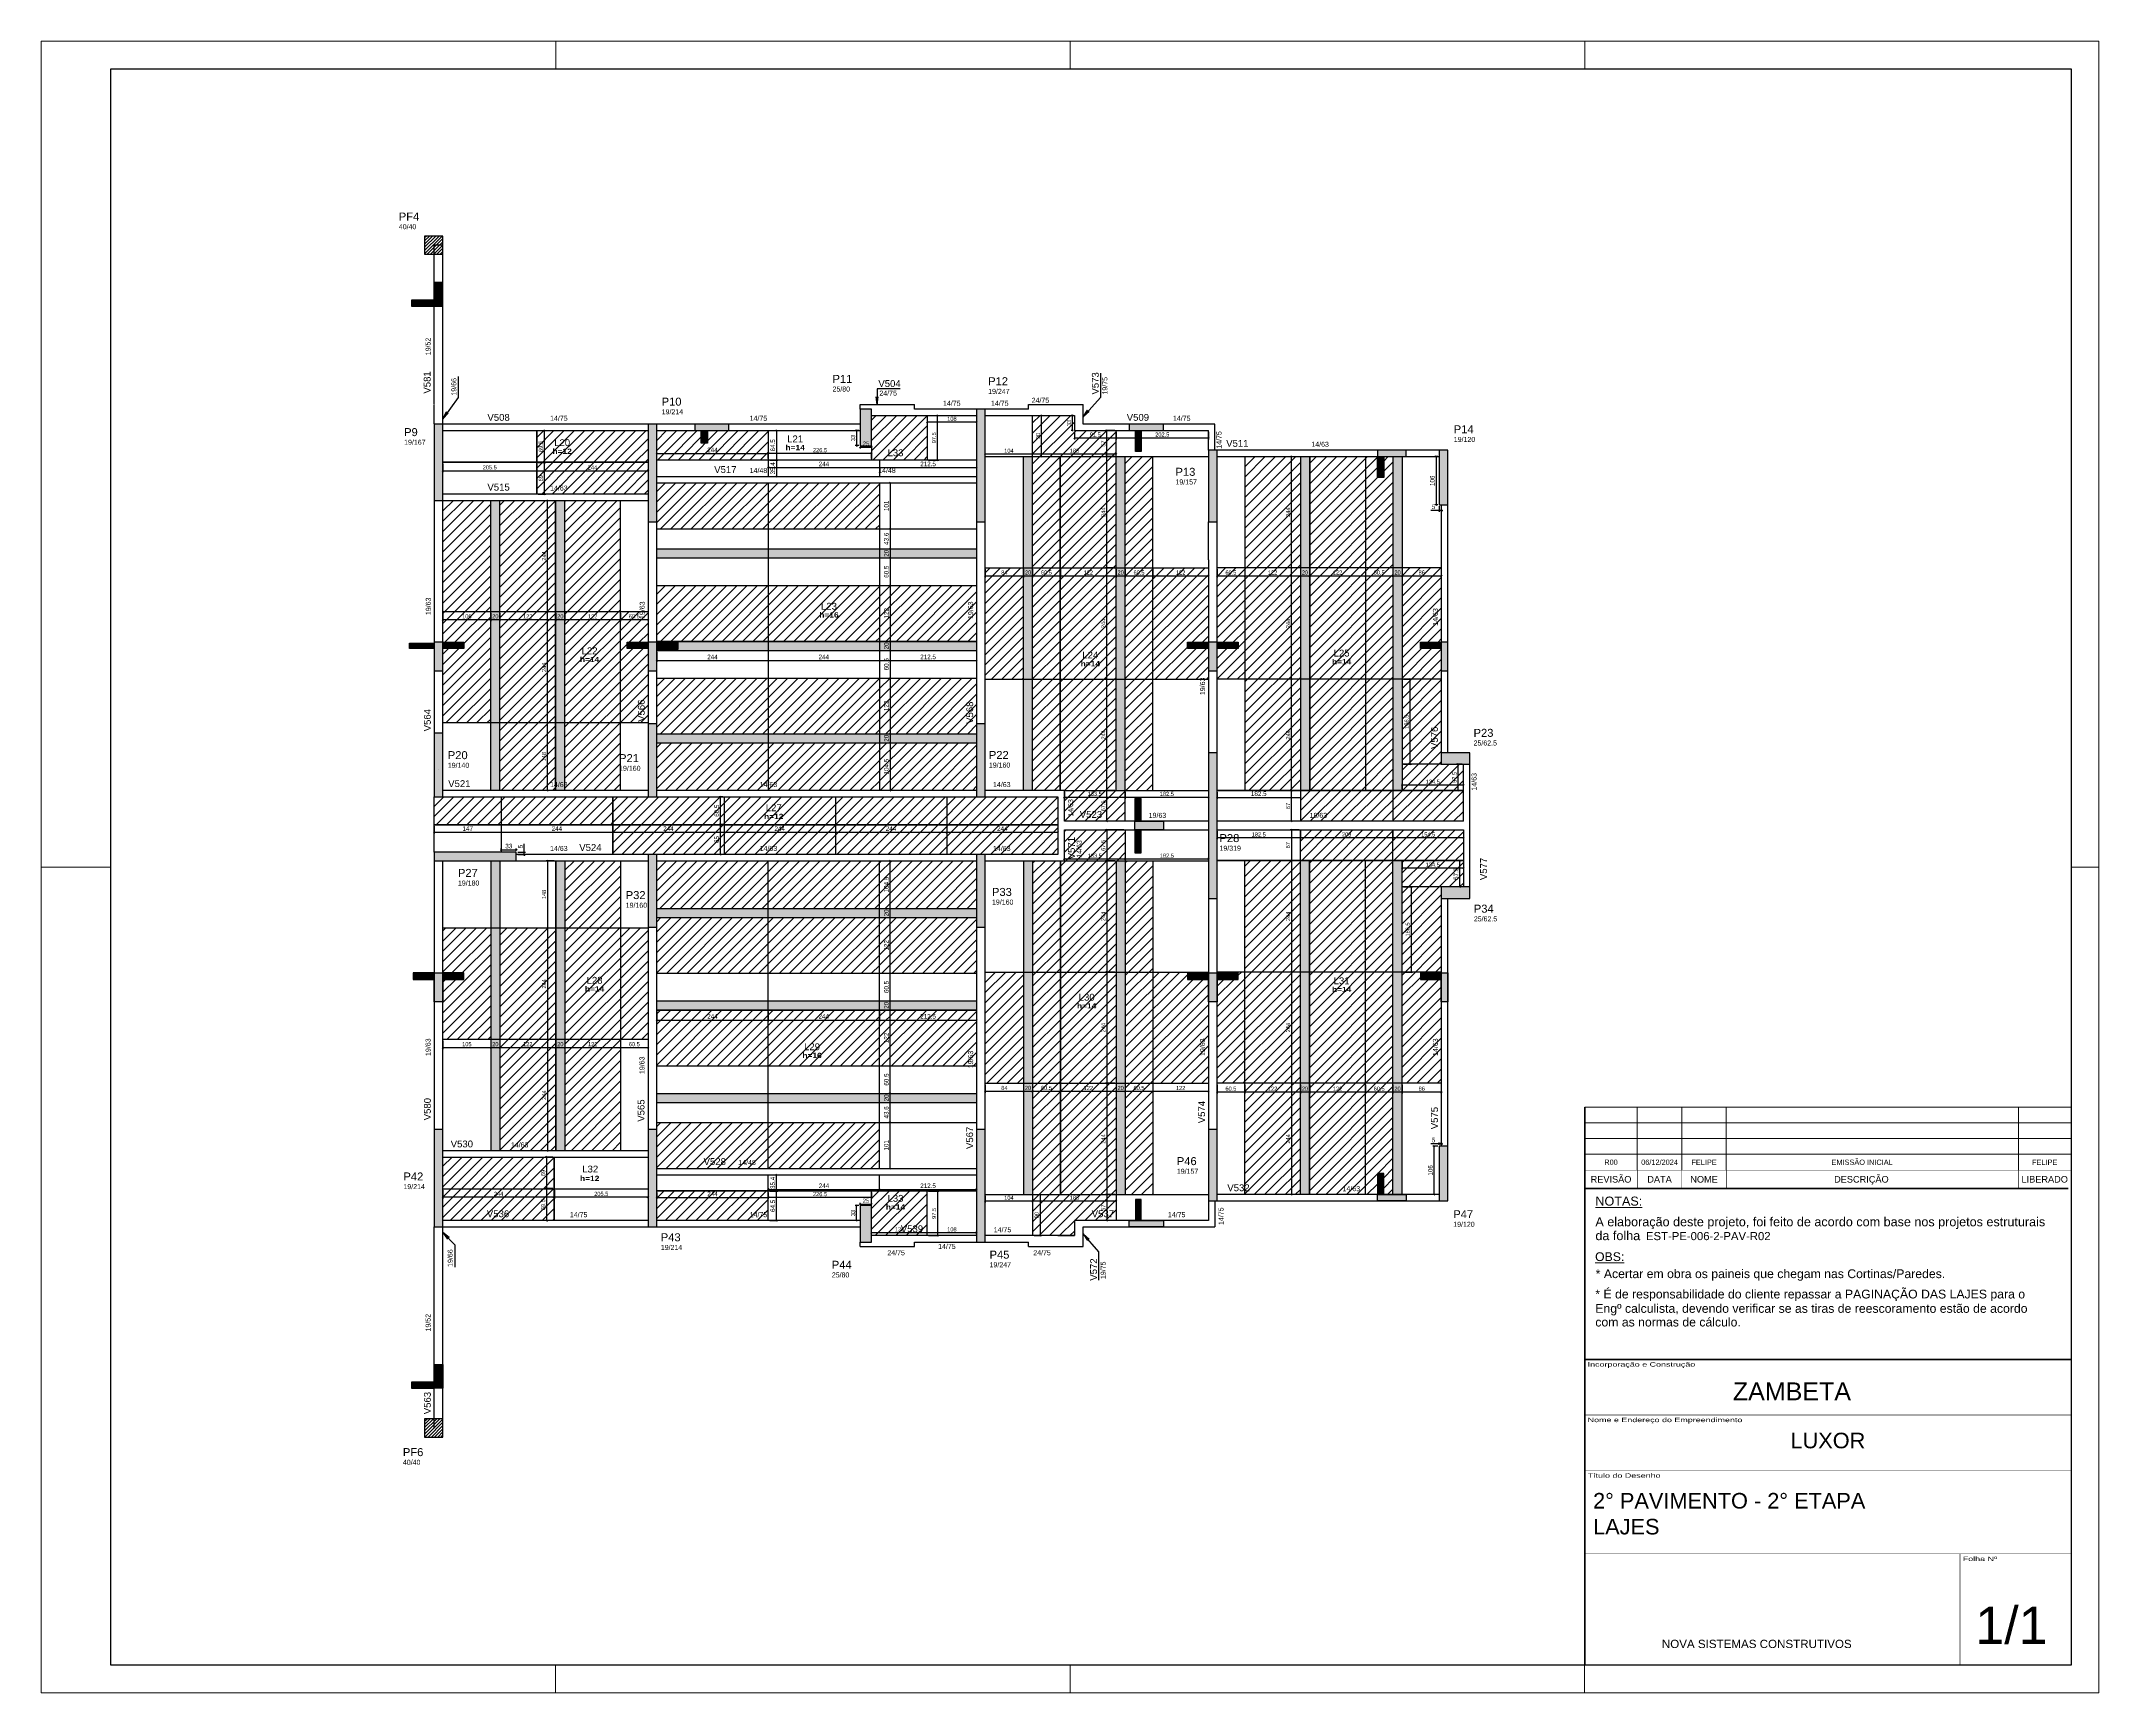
# Model space of a CAD drawing. Extents: x 4150 to 8661, y -614 to 3008.
import ezdxf
from ezdxf.enums import TextEntityAlignment as Align

# ---------------------------------------------------------------- set-up
doc = ezdxf.new("R2010")
doc.units = 0
doc.header["$PDMODE"] = 34
doc.linetypes.add('ESTILO_TQS_0002', pattern=[0.4, 0.1, -0.3])
doc.linetypes.add('ESTILO_TQS_0006', pattern=[0.3, 0.2, -0.1])
doc.layers.add('00 - FELIPE', color=6, linetype='Continuous', plot=False)
for name, color, linetype, lineweight in [('CARIMBO', 255, 'Continuous', 9), ('FOLHA', 255, 'Continuous', 5), ('Folhas', 255, 'Continuous', 9), ('Hachura', 251, 'Continuous', 9)]:
    doc.layers.add(name, color=color, linetype=linetype, lineweight=lineweight)
for name, color, linetype in [('COTA', 241, 'Continuous'), ('MTH-COTAS7', 31, 'Continuous'), ('MTH-DIM-PILAR', 3, 'Continuous'), ('MTH-DIM-VIGA', 3, 'Continuous'), ('MTH-FACE-VIGA', 7, 'Continuous'), ('MTH-HACHURA-PILAR', 1, 'Continuous'), ('MTH-LINHA-SEÇÃO', 16, 'Continuous'), ('MTH-PILAR-MORRE', 5, 'Continuous'), ('MTH-PILAR-SEGUE', 5, 'Continuous'), ('MTH-SOMBRA21', 150, 'Continuous'), ('MTH-SOMBRA25', 253, 'Continuous'), ('MTH-TIT1-PILAR', 5, 'Continuous'), ('MTH-TIT1-VIGA', 5, 'Continuous'), ('MTH-TXT-NEGRITO', 5, 'Continuous'), ('MTH-VIGA-INVERTIDA', 7, 'ESTILO_TQS_0002'), ('Painéis', 200, 'Continuous')]:
    doc.layers.add(name, color=color, linetype=linetype)
doc.styles.add('ARIAL', font='arial.ttf')
doc.styles.add('COTA TECNICA', font='techl___.ttf', dxfattribs={"height": 10})
doc.styles.add('COTA TECNICA-50', font='techl___.ttf', dxfattribs={"height": 9})
doc.styles.add('Tecnologia', font='')
doc.styles.add('TQS_ARIAL', font='arial.ttf')
doc.styles.add('TQS_ARIAL_BLACK', font='ariblk.ttf')
doc.styles.add('VERDANA', font='verdana.ttf', dxfattribs={"oblique": 15})
doc.styles.get('Tecnologia').set_extended_font_data('Forgotten Futurist')
doc.dimstyles.new('COTA PAINEL-50', dxfattribs={"dimtxt": 9, "dimasz": 3, "dimexe": 3, "dimexo": 3, "dimgap": 3, "dimtad": 1, "dimdec": 1, "dimzin": 12, "dimdsep": 46, "dimtxsty": 'COTA TECNICA-50', "dimblk1": 'OBLIQUE', "dimblk2": 'OBLIQUE', "dimsah": 1, "dimcen": 0.9, "dimclrd": 4, "dimclre": 4, "dimclrt": 240, "dimadec": 1, "dimazin": 3, "dimtfac": 1, "dimtdec": 1, "dimtmove": 0, "dimatfit": 3, "dimfxl": 1, "dimtolj": 1, "dimtzin": 12, "dimarcsym": 0})
doc.dimstyles.new('PAINEL', dxfattribs={"dimtxt": 10, "dimasz": 3, "dimexe": 3, "dimexo": 3, "dimgap": 3, "dimtad": 1, "dimdec": 1, "dimzin": 12, "dimdsep": 46, "dimtxsty": 'COTA TECNICA', "dimblk1": 'OBLIQUE', "dimblk2": 'OBLIQUE', "dimsah": 1, "dimcen": 0.9, "dimclrd": 4, "dimclre": 4, "dimclrt": 240, "dimadec": 1, "dimazin": 3, "dimtfac": 1, "dimtdec": 1, "dimtmove": 0, "dimatfit": 3, "dimfxl": 1, "dimtolj": 1, "dimtzin": 12, "dimarcsym": 0})

# ---------------------------------------------------------------- blocks, each defined once
blk = doc.blocks.new('Carimbo Laje')
at = {"layer": 'CARIMBO', "color": 30}
for points, const_width in [([(124981.9, 144853.7), (123684.7, 144853.7), (123684.7, 144038.4)], 4.45), ([(123684.7, 144705.5), (124981.9, 144705.5)], 1.48), ([(123684.7, 144557.3), (124981.9, 144557.3)], 1.48), ([(123684.7, 144334.9), (124981.9, 144334.9)], 1.48), ([(124685.4, 144038.4), (124685.4, 144334.9)], 1.48), ([(123684.7, 144038.4), (124981.9, 144038.4)], 1.48)]:
    blk.add_lwpolyline(points, dxfattribs=dict(at, const_width=const_width))
at = {"color": 0, "linetype": 'Continuous', "ltscale": 5, "style": 'ARIAL'}
blk.add_text('NOVA SISTEMAS CONSTRUTIVOS', height=22.118, dxfattribs=at).set_placement((123890.4, 144083.7))
at = {"color": 7, "style": 'ARIAL'}
blk.add_attdef('INCORPORAÇÃO_E_CONTRUÇÃO', text='', height=45.7, dxfattribs=at).set_placement((124364.7, 144777.9), align=Align.MIDDLE_CENTER)
blk.add_attdef('NOME_DA_OBRA', text='', height=41.5, dxfattribs=at).set_placement((124333.3, 144616.6), align=Align.CENTER)
for tag, p in [('PAVIMENTO', (123706.9, 144455.9)), ('TIPO_DE_PROJETO', (123706.9, 144386.8))]:
    blk.add_attdef(tag, p, '', height=41.5, dxfattribs=at)
at = {"color": 7, "style": 'ARIAL', "oblique": 10}
blk.add_attdef('FOLHA_Nº', text='', height=111.2, dxfattribs=at).set_placement((124832.8, 144149.1), align=Align.CENTER)
at = {"layer": 'CARIMBO', "color": 7, "style": 'VERDANA'}
blk.add_attdef('ENDEREÇO', text='', height=14.8, dxfattribs=at).set_placement((124333.3, 144572.1), align=Align.CENTER)
at = {"layer": 'Folhas', "style": 'Tecnologia', "width": 1.5}
for s, p in [('Incorporação e Construção', (123692.5, 144846.3)), ('Nome e Endereço do Empreendimento', (123692.5, 144698.1)), ('Título do Desenho', (123692.5, 144549.8)), ('Folha Nº', (124693.1, 144327.5))]:
    blk.add_text(s, height=11.86, dxfattribs=at).set_placement(p, align=Align.TOP_LEFT)
blk = doc.blocks.new('Revisão Carimbo')
at = {"color": 30}
for p, q in [((0, 155), (925, 155)), ((0, 125), (925, 125)), ((100, 35), (100, 155)), ((184.66, 35), (184.66, 155)), ((269.32, 35), (269.32, 155)), ((825, 35), (825, 155)), ((0, 95), (925, 95)), ((0, 65), (925, 65))]:
    blk.add_line(p, q, dxfattribs=at)
for points, const_width in [([(0, 0), (0, 155)], 3), ([(0, 0), (920, 0)], 3), ([(0, 35), (925, 35)], 1), ([(100, 35), (100, 0)], 1), ([(184.66, 35), (184.66, 0)], 1), ([(269.32, 35), (269.32, 0)], 1), ([(825, 35), (825, 0)], 1)]:
    blk.add_lwpolyline(points, dxfattribs=dict(at, const_width=const_width))
at = {"color": 7, "style": 'ARIAL'}
for s, p in [('REVISÃO', (50, 17.5)), ('DATA', (142.33, 17.5)), ('NOME', (226.99, 17.5)), ('DESCRIÇÃO', (526.27, 17.5)), ('LIBERADO', (875, 17.5))]:
    blk.add_text(s, height=12.5, dxfattribs=at).set_placement(p, align=Align.MIDDLE_CENTER)
at = {"layer": 'CARIMBO', "color": 7, "style": 'ARIAL'}
for tag, p in [('REVISÃO_03', (50, 140)), ('REVISÃO_02', (50, 110)), ('DATA', (142.33, 140)), ('NOME', (226.99, 140)), ('LIBERADO', (875, 140)), ('REVISÃO_01', (50, 80)), ('DATA', (142.33, 110)), ('DATA', (142.33, 80)), ('NOME', (226.99, 110)), ('NOME', (226.99, 80)), ('LIBERADO', (875, 110)), ('LIBERADO', (875, 80)), ('REVISÃO_00', (50, 50)), ('DATA', (142.33, 50)), ('NOME', (226.99, 50)), ('LIBERADO', (875, 50))]:
    blk.add_attdef(tag, text='', height=10, dxfattribs=at).set_placement(p, align=Align.MIDDLE_CENTER)
for p in [(279.32, 140), (279.32, 110), (279.32, 80), (279.32, 50)]:
    blk.add_attdef('DESCRIÇÃO', text='', height=10, dxfattribs=at).set_placement(p, align=Align.MIDDLE_LEFT)
blk = doc.blocks.new('_Oblique')
at = {"color": 0, "linetype": 'ByBlock', "lineweight": -2}
blk.add_line((-0.5, -0.5), (0.5, 0.5), dxfattribs=at)
blk = doc.blocks.new('*D33')
at = {"layer": 'COTA', "color": 4, "lineweight": -2, "transparency": 16777216}
for p, q in [((5030.9, 2080.8), (5030.9, 2062.5)), ((5236.4, 2080.8), (5236.4, 2062.5)), ((5030.9, 2065.5), (5236.4, 2065.5))]:
    blk.add_line(p, q, dxfattribs=at)
at = {"layer": 'Defpoints', "color": 0, "transparency": 16777216}
for p in [(5030.9, 2083.8), (5236.4, 2083.8), (5236.4, 2065.5)]:
    blk.add_point(p, dxfattribs=at)
at = {"layer": 'COTA', "color": 4, "lineweight": -2, "transparency": 16777216, "xscale": 3, "yscale": 3, "zscale": 3, "rotation": 180}
blk.add_blockref('_Oblique', (5030.9, 2065.5), dxfattribs=at)
at = {"layer": 'COTA', "color": 4, "lineweight": -2, "transparency": 16777216, "xscale": 3, "yscale": 3, "zscale": 3}
blk.add_blockref('_Oblique', (5236.4, 2065.5), dxfattribs=at)
at = {"layer": 'COTA', "color": 240, "transparency": 16777216, "insert": (5133.6, 2073.1), "char_height": 9, "attachment_point": 5, "style": 'COTA TECNICA-50'}
blk.add_mtext('\\A1;205.5', dxfattribs=at)
blk = doc.blocks.new('*D34')
at = {"layer": 'COTA', "color": 4, "lineweight": -2, "transparency": 16777216}
for p, q in [((5236.9, 2080.8), (5236.9, 2062.5)), ((5480.9, 2080.8), (5480.9, 2062.5)), ((5236.9, 2065.5), (5480.9, 2065.5))]:
    blk.add_line(p, q, dxfattribs=at)
at = {"layer": 'Defpoints', "color": 0, "transparency": 16777216}
for p in [(5236.9, 2083.8), (5480.9, 2083.8), (5480.9, 2065.5)]:
    blk.add_point(p, dxfattribs=at)
at = {"layer": 'COTA', "color": 4, "lineweight": -2, "transparency": 16777216, "xscale": 3, "yscale": 3, "zscale": 3, "rotation": 180}
blk.add_blockref('_Oblique', (5236.9, 2065.5), dxfattribs=at)
at = {"layer": 'COTA', "color": 4, "lineweight": -2, "transparency": 16777216, "xscale": 3, "yscale": 3, "zscale": 3}
blk.add_blockref('_Oblique', (5480.9, 2065.5), dxfattribs=at)
at = {"layer": 'COTA', "color": 240, "transparency": 16777216, "insert": (5358.9, 2073), "char_height": 9, "attachment_point": 5, "style": 'COTA TECNICA-50'}
blk.add_mtext('\\A1;244', dxfattribs=at)
blk = doc.blocks.new('*D35')
at = {"layer": 'COTA', "color": 4, "lineweight": -2, "transparency": 16777216}
for p, q in [((5239.9, 2083.8), (5256.4, 2083.8)), ((5253.4, 2014.8), (5253.4, 2083.8)), ((5239.9, 2014.8), (5256.4, 2014.8))]:
    blk.add_line(p, q, dxfattribs=at)
at = {"layer": 'Defpoints', "color": 0, "transparency": 16777216}
for p in [(5236.9, 2083.8), (5253.4, 2083.8), (5236.9, 2014.8)]:
    blk.add_point(p, dxfattribs=at)
at = {"layer": 'COTA', "color": 4, "lineweight": -2, "transparency": 16777216, "xscale": 3, "yscale": 3, "zscale": 3}
for p, rotation in [((5253.4, 2083.8), 90), ((5253.4, 2014.8), 270)]:
    blk.add_blockref('_Oblique', p, dxfattribs=dict(at, rotation=rotation))
at = {"layer": 'COTA', "color": 240, "transparency": 16777216, "insert": (5245.7, 2049.3), "char_height": 9, "attachment_point": 5, "rotation": 90, "style": 'COTA TECNICA-50'}
blk.add_mtext('\\A1;69', dxfattribs=at)
blk = doc.blocks.new('*D36')
at = {"layer": 'COTA', "color": 4, "lineweight": -2, "transparency": 16777216}
for p, q in [((5239.9, 2153.8), (5256.4, 2153.8)), ((5253.4, 2084.3), (5253.4, 2153.8)), ((5239.9, 2084.3), (5256.4, 2084.3))]:
    blk.add_line(p, q, dxfattribs=at)
at = {"layer": 'Defpoints', "color": 0, "transparency": 16777216}
for p in [(5236.9, 2153.8), (5253.4, 2153.8), (5236.9, 2084.3)]:
    blk.add_point(p, dxfattribs=at)
at = {"layer": 'COTA', "color": 4, "lineweight": -2, "transparency": 16777216, "xscale": 3, "yscale": 3, "zscale": 3}
for p, rotation in [((5253.4, 2153.8), 90), ((5253.4, 2084.3), 270)]:
    blk.add_blockref('_Oblique', p, dxfattribs=dict(at, rotation=rotation))
at = {"layer": 'COTA', "color": 240, "transparency": 16777216, "insert": (5245.7, 2119), "char_height": 9, "attachment_point": 5, "rotation": 90, "style": 'COTA TECNICA-50'}
blk.add_mtext('\\A1;69.5', dxfattribs=at)
blk = doc.blocks.new('*D37')
at = {"layer": 'COTA', "color": 4, "lineweight": -2, "transparency": 16777216}
for p, q in [((5420.4, 1753.8), (5420.4, 1735.9)), ((5480.9, 1738.9), (5420.4, 1738.9)), ((5480.9, 1753.8), (5480.9, 1735.9))]:
    blk.add_line(p, q, dxfattribs=at)
at = {"layer": 'Defpoints', "color": 0, "transparency": 16777216}
for p in [(5420.4, 1756.8), (5420.4, 1738.9), (5480.9, 1756.8)]:
    blk.add_point(p, dxfattribs=at)
at = {"layer": 'COTA', "color": 4, "lineweight": -2, "transparency": 16777216, "xscale": 3, "yscale": 3, "zscale": 3, "rotation": 180}
blk.add_blockref('_Oblique', (5420.4, 1738.9), dxfattribs=at)
at = {"layer": 'COTA', "color": 4, "lineweight": -2, "transparency": 16777216, "xscale": 3, "yscale": 3, "zscale": 3}
blk.add_blockref('_Oblique', (5480.9, 1738.9), dxfattribs=at)
at = {"layer": 'COTA', "color": 240, "transparency": 16777216, "insert": (5450.6, 1746.5), "char_height": 9, "attachment_point": 5, "style": 'COTA TECNICA-50'}
blk.add_mtext('\\A1;60.5', dxfattribs=at)
blk = doc.blocks.new('*D38')
at = {"layer": 'COTA', "color": 4, "lineweight": -2, "transparency": 16777216}
for p, q in [((5298.4, 1753.8), (5298.4, 1735.9)), ((5420.4, 1738.9), (5298.4, 1738.9)), ((5420.4, 1753.8), (5420.4, 1735.9))]:
    blk.add_line(p, q, dxfattribs=at)
at = {"layer": 'Defpoints', "color": 0, "transparency": 16777216}
for p in [(5298.4, 1756.8), (5298.4, 1738.9), (5420.4, 1756.8)]:
    blk.add_point(p, dxfattribs=at)
at = {"layer": 'COTA', "color": 4, "lineweight": -2, "transparency": 16777216, "xscale": 3, "yscale": 3, "zscale": 3, "rotation": 180}
blk.add_blockref('_Oblique', (5298.4, 1738.9), dxfattribs=at)
at = {"layer": 'COTA', "color": 4, "lineweight": -2, "transparency": 16777216, "xscale": 3, "yscale": 3, "zscale": 3}
blk.add_blockref('_Oblique', (5420.4, 1738.9), dxfattribs=at)
at = {"layer": 'COTA', "color": 240, "transparency": 16777216, "insert": (5359.4, 1746.5), "char_height": 9, "attachment_point": 5, "style": 'COTA TECNICA-50'}
blk.add_mtext('\\A1;122', dxfattribs=at)
blk = doc.blocks.new('*D39')
at = {"layer": 'COTA', "color": 4, "lineweight": -2, "transparency": 16777216}
for p, q in [((5278.4, 1753.8), (5278.4, 1735.9)), ((5298.4, 1738.9), (5278.4, 1738.9)), ((5298.4, 1753.8), (5298.4, 1735.9))]:
    blk.add_line(p, q, dxfattribs=at)
at = {"layer": 'Defpoints', "color": 0, "transparency": 16777216}
for p in [(5278.4, 1756.8), (5278.4, 1738.9), (5298.4, 1756.8)]:
    blk.add_point(p, dxfattribs=at)
at = {"layer": 'COTA', "color": 4, "lineweight": -2, "transparency": 16777216, "xscale": 3, "yscale": 3, "zscale": 3, "rotation": 180}
blk.add_blockref('_Oblique', (5278.4, 1738.9), dxfattribs=at)
at = {"layer": 'COTA', "color": 4, "lineweight": -2, "transparency": 16777216, "xscale": 3, "yscale": 3, "zscale": 3}
blk.add_blockref('_Oblique', (5298.4, 1738.9), dxfattribs=at)
at = {"layer": 'COTA', "color": 240, "transparency": 16777216, "insert": (5288.4, 1746.5), "char_height": 9, "attachment_point": 5, "style": 'COTA TECNICA-50'}
blk.add_mtext('\\A1;20', dxfattribs=at)
blk = doc.blocks.new('*D40')
at = {"layer": 'COTA', "color": 4, "lineweight": -2, "transparency": 16777216}
for p, q in [((5155.9, 1753.8), (5155.9, 1735.9)), ((5277.9, 1738.9), (5155.9, 1738.9)), ((5277.9, 1753.8), (5277.9, 1735.9))]:
    blk.add_line(p, q, dxfattribs=at)
at = {"layer": 'Defpoints', "color": 0, "transparency": 16777216}
for p in [(5155.9, 1756.8), (5155.9, 1738.9), (5277.9, 1756.8)]:
    blk.add_point(p, dxfattribs=at)
at = {"layer": 'COTA', "color": 4, "lineweight": -2, "transparency": 16777216, "xscale": 3, "yscale": 3, "zscale": 3, "rotation": 180}
blk.add_blockref('_Oblique', (5155.9, 1738.9), dxfattribs=at)
at = {"layer": 'COTA', "color": 4, "lineweight": -2, "transparency": 16777216, "xscale": 3, "yscale": 3, "zscale": 3}
blk.add_blockref('_Oblique', (5277.9, 1738.9), dxfattribs=at)
at = {"layer": 'COTA', "color": 240, "transparency": 16777216, "insert": (5216.9, 1746.5), "char_height": 9, "attachment_point": 5, "style": 'COTA TECNICA-50'}
blk.add_mtext('\\A1;122', dxfattribs=at)
blk = doc.blocks.new('*D41')
at = {"layer": 'COTA', "color": 4, "lineweight": -2, "transparency": 16777216}
for p, q in [((5135.9, 1753.8), (5135.9, 1735.9)), ((5155.9, 1738.9), (5135.9, 1738.9)), ((5155.9, 1753.8), (5155.9, 1735.9))]:
    blk.add_line(p, q, dxfattribs=at)
at = {"layer": 'Defpoints', "color": 0, "transparency": 16777216}
for p in [(5135.9, 1756.8), (5135.9, 1738.9), (5155.9, 1756.8)]:
    blk.add_point(p, dxfattribs=at)
at = {"layer": 'COTA', "color": 4, "lineweight": -2, "transparency": 16777216, "xscale": 3, "yscale": 3, "zscale": 3, "rotation": 180}
blk.add_blockref('_Oblique', (5135.9, 1738.9), dxfattribs=at)
at = {"layer": 'COTA', "color": 4, "lineweight": -2, "transparency": 16777216, "xscale": 3, "yscale": 3, "zscale": 3}
blk.add_blockref('_Oblique', (5155.9, 1738.9), dxfattribs=at)
at = {"layer": 'COTA', "color": 240, "transparency": 16777216, "insert": (5145.9, 1746.5), "char_height": 9, "attachment_point": 5, "style": 'COTA TECNICA-50'}
blk.add_mtext('\\A1;20', dxfattribs=at)
blk = doc.blocks.new('*D42')
at = {"layer": 'COTA', "color": 4, "lineweight": -2, "transparency": 16777216}
for p, q in [((5030.9, 1753.8), (5030.9, 1735.9)), ((5135.9, 1738.9), (5030.9, 1738.9)), ((5135.9, 1753.8), (5135.9, 1735.9))]:
    blk.add_line(p, q, dxfattribs=at)
at = {"layer": 'Defpoints', "color": 0, "transparency": 16777216}
for p in [(5030.9, 1756.8), (5030.9, 1738.9), (5135.9, 1756.8)]:
    blk.add_point(p, dxfattribs=at)
at = {"layer": 'COTA', "color": 4, "lineweight": -2, "transparency": 16777216, "xscale": 3, "yscale": 3, "zscale": 3, "rotation": 180}
blk.add_blockref('_Oblique', (5030.9, 1738.9), dxfattribs=at)
at = {"layer": 'COTA', "color": 4, "lineweight": -2, "transparency": 16777216, "xscale": 3, "yscale": 3, "zscale": 3}
blk.add_blockref('_Oblique', (5135.9, 1738.9), dxfattribs=at)
at = {"layer": 'COTA', "color": 240, "transparency": 16777216, "insert": (5083.4, 1746.5), "char_height": 9, "attachment_point": 5, "style": 'COTA TECNICA-50'}
blk.add_mtext('\\A1;105', dxfattribs=at)
blk = doc.blocks.new('*D43')
at = {"layer": 'COTA', "color": 4, "lineweight": -2, "transparency": 16777216}
for p, q in [((5274.9, 1512.8), (5257.3, 1512.8)), ((5260.3, 1364.8), (5260.3, 1512.8)), ((5274.9, 1364.8), (5257.3, 1364.8))]:
    blk.add_line(p, q, dxfattribs=at)
at = {"layer": 'Defpoints', "color": 0, "transparency": 16777216}
for p in [(5260.3, 1512.8), (5277.9, 1512.8), (5277.9, 1364.8)]:
    blk.add_point(p, dxfattribs=at)
at = {"layer": 'COTA', "color": 4, "lineweight": -2, "transparency": 16777216, "xscale": 3, "yscale": 3, "zscale": 3}
for p, rotation in [((5260.3, 1512.8), 90), ((5260.3, 1364.8), 270)]:
    blk.add_blockref('_Oblique', p, dxfattribs=dict(at, rotation=rotation))
at = {"layer": 'COTA', "color": 240, "transparency": 16777216, "insert": (5252.7, 1438.8), "char_height": 9, "attachment_point": 5, "rotation": 90, "style": 'COTA TECNICA-50'}
blk.add_mtext('\\A1;148', dxfattribs=at)
blk = doc.blocks.new('*D44')
at = {"layer": 'COTA', "color": 4, "lineweight": -2, "transparency": 16777216}
for p, q in [((5260.3, 1512.8), (5260.3, 1756.8)), ((5274.9, 1512.8), (5257.3, 1512.8))]:
    blk.add_line(p, q, dxfattribs=at)
at = {"layer": 'Defpoints', "color": 0, "transparency": 16777216}
for p in [(5260.3, 1756.8), (5260.3, 1756.8), (5277.9, 1512.8)]:
    blk.add_point(p, dxfattribs=at)
at = {"layer": 'COTA', "color": 4, "lineweight": -2, "transparency": 16777216, "xscale": 3, "yscale": 3, "zscale": 3}
for p, rotation in [((5260.3, 1756.8), 90), ((5260.3, 1512.8), 270)]:
    blk.add_blockref('_Oblique', p, dxfattribs=dict(at, rotation=rotation))
at = {"layer": 'COTA', "color": 240, "transparency": 16777216, "insert": (5252.7, 1634.8), "char_height": 9, "attachment_point": 5, "rotation": 90, "style": 'COTA TECNICA-50'}
blk.add_mtext('\\A1;244', dxfattribs=at)
blk = doc.blocks.new('*D45')
at = {"layer": 'COTA', "color": 4, "lineweight": -2, "transparency": 16777216}
blk.add_line((5260.3, 1756.8), (5260.3, 2000.8), dxfattribs=at)
at = {"layer": 'Defpoints', "color": 0, "transparency": 16777216}
for p in [(5260.3, 2000.8), (5260.3, 2000.8), (5260.3, 1756.8)]:
    blk.add_point(p, dxfattribs=at)
at = {"layer": 'COTA', "color": 4, "lineweight": -2, "transparency": 16777216, "xscale": 3, "yscale": 3, "zscale": 3}
for p, rotation in [((5260.3, 2000.8), 90), ((5260.3, 1756.8), 270)]:
    blk.add_blockref('_Oblique', p, dxfattribs=dict(at, rotation=rotation))
at = {"layer": 'COTA', "color": 240, "transparency": 16777216, "insert": (5252.7, 1878.8), "char_height": 9, "attachment_point": 5, "rotation": 90, "style": 'COTA TECNICA-50'}
blk.add_mtext('\\A1;244', dxfattribs=at)
blk = doc.blocks.new('*D46')
at = {"layer": 'COTA', "color": 4, "lineweight": -2, "transparency": 16777216}
for p, q in [((5011.9, 1286.8), (5011.9, 1270.2)), ((5011.9, 1273.2), (5158.9, 1273.2)), ((5158.9, 1286.8), (5158.9, 1270.2))]:
    blk.add_line(p, q, dxfattribs=at)
at = {"layer": 'Defpoints', "color": 0, "transparency": 16777216}
for p in [(5011.9, 1289.8), (5158.9, 1289.8), (5158.9, 1273.2)]:
    blk.add_point(p, dxfattribs=at)
at = {"layer": 'COTA', "color": 4, "lineweight": -2, "transparency": 16777216, "xscale": 3, "yscale": 3, "zscale": 3, "rotation": 180}
blk.add_blockref('_Oblique', (5011.9, 1273.2), dxfattribs=at)
at = {"layer": 'COTA', "color": 4, "lineweight": -2, "transparency": 16777216, "xscale": 3, "yscale": 3, "zscale": 3}
blk.add_blockref('_Oblique', (5158.9, 1273.2), dxfattribs=at)
at = {"layer": 'COTA', "color": 240, "transparency": 16777216, "insert": (5085.4, 1281.2), "char_height": 10, "attachment_point": 5, "style": 'COTA TECNICA'}
blk.add_mtext('\\A1;147', dxfattribs=at)
blk = doc.blocks.new('*D47')
at = {"layer": 'COTA', "color": 4, "lineweight": -2, "transparency": 16777216}
for p, q in [((5158.9, 1286.8), (5158.9, 1270.2)), ((5158.9, 1273.2), (5402.9, 1273.2)), ((5402.9, 1286.8), (5402.9, 1270.2))]:
    blk.add_line(p, q, dxfattribs=at)
at = {"layer": 'Defpoints', "color": 0, "transparency": 16777216}
for p in [(5158.9, 1289.8), (5402.9, 1289.8), (5402.9, 1273.2)]:
    blk.add_point(p, dxfattribs=at)
at = {"layer": 'COTA', "color": 4, "lineweight": -2, "transparency": 16777216, "xscale": 3, "yscale": 3, "zscale": 3, "rotation": 180}
blk.add_blockref('_Oblique', (5158.9, 1273.2), dxfattribs=at)
at = {"layer": 'COTA', "color": 4, "lineweight": -2, "transparency": 16777216, "xscale": 3, "yscale": 3, "zscale": 3}
blk.add_blockref('_Oblique', (5402.9, 1273.2), dxfattribs=at)
at = {"layer": 'COTA', "color": 240, "transparency": 16777216, "insert": (5280.9, 1281.2), "char_height": 10, "attachment_point": 5, "style": 'COTA TECNICA'}
blk.add_mtext('\\A1;244', dxfattribs=at)
blk = doc.blocks.new('*D48')
at = {"layer": 'COTA', "color": 4, "lineweight": -2, "transparency": 16777216}
for p, q in [((5403.4, 1286.8), (5403.4, 1270.2)), ((5403.4, 1273.2), (5647.4, 1273.2)), ((5647.4, 1284.8), (5647.4, 1270.2))]:
    blk.add_line(p, q, dxfattribs=at)
at = {"layer": 'Defpoints', "color": 0, "transparency": 16777216}
for p in [(5403.4, 1289.8), (5647.4, 1287.8), (5647.4, 1273.2)]:
    blk.add_point(p, dxfattribs=at)
at = {"layer": 'COTA', "color": 4, "lineweight": -2, "transparency": 16777216, "xscale": 3, "yscale": 3, "zscale": 3, "rotation": 180}
blk.add_blockref('_Oblique', (5403.4, 1273.2), dxfattribs=at)
at = {"layer": 'COTA', "color": 4, "lineweight": -2, "transparency": 16777216, "xscale": 3, "yscale": 3, "zscale": 3}
blk.add_blockref('_Oblique', (5647.4, 1273.2), dxfattribs=at)
at = {"layer": 'COTA', "color": 240, "transparency": 16777216, "insert": (5525.4, 1281.2), "char_height": 10, "attachment_point": 5, "style": 'COTA TECNICA'}
blk.add_mtext('\\A1;244', dxfattribs=at)
blk = doc.blocks.new('*D49')
at = {"layer": 'COTA', "color": 4, "lineweight": -2, "transparency": 16777216}
for p, q in [((5647.4, 1284.8), (5647.4, 1270.2)), ((5647.4, 1273.2), (5891.4, 1273.2))]:
    blk.add_line(p, q, dxfattribs=at)
at = {"layer": 'Defpoints', "color": 0, "transparency": 16777216}
for p in [(5647.4, 1287.8), (5891.4, 1273.2), (5891.4, 1273.2)]:
    blk.add_point(p, dxfattribs=at)
at = {"layer": 'COTA', "color": 4, "lineweight": -2, "transparency": 16777216, "xscale": 3, "yscale": 3, "zscale": 3, "rotation": 180}
blk.add_blockref('_Oblique', (5647.4, 1273.2), dxfattribs=at)
at = {"layer": 'COTA', "color": 4, "lineweight": -2, "transparency": 16777216, "xscale": 3, "yscale": 3, "zscale": 3}
blk.add_blockref('_Oblique', (5891.4, 1273.2), dxfattribs=at)
at = {"layer": 'COTA', "color": 240, "transparency": 16777216, "insert": (5769.4, 1281.2), "char_height": 10, "attachment_point": 5, "style": 'COTA TECNICA'}
blk.add_mtext('\\A1;244', dxfattribs=at)
blk = doc.blocks.new('*D50')
at = {"layer": 'COTA', "color": 4, "lineweight": -2, "transparency": 16777216}
blk.add_line((5891.4, 1273.2), (6135.4, 1273.2), dxfattribs=at)
at = {"layer": 'Defpoints', "color": 0, "transparency": 16777216}
for p in [(5891.4, 1273.2), (6135.4, 1273.2), (6135.4, 1273.2)]:
    blk.add_point(p, dxfattribs=at)
at = {"layer": 'COTA', "color": 4, "lineweight": -2, "transparency": 16777216, "xscale": 3, "yscale": 3, "zscale": 3, "rotation": 180}
blk.add_blockref('_Oblique', (5891.4, 1273.2), dxfattribs=at)
at = {"layer": 'COTA', "color": 4, "lineweight": -2, "transparency": 16777216, "xscale": 3, "yscale": 3, "zscale": 3}
blk.add_blockref('_Oblique', (6135.4, 1273.2), dxfattribs=at)
at = {"layer": 'COTA', "color": 240, "transparency": 16777216, "insert": (6013.4, 1281.2), "char_height": 10, "attachment_point": 5, "style": 'COTA TECNICA'}
blk.add_mtext('\\A1;244', dxfattribs=at)
blk = doc.blocks.new('*D51')
at = {"layer": 'COTA', "color": 4, "lineweight": -2, "transparency": 16777216}
for p, q in [((6135.4, 1273.2), (6379.4, 1273.2)), ((6379.4, 1275.3), (6379.4, 1270.2))]:
    blk.add_line(p, q, dxfattribs=at)
at = {"layer": 'Defpoints', "color": 0, "transparency": 16777216}
for p in [(6135.4, 1273.2), (6379.4, 1278.3), (6379.4, 1273.2)]:
    blk.add_point(p, dxfattribs=at)
at = {"layer": 'COTA', "color": 4, "lineweight": -2, "transparency": 16777216, "xscale": 3, "yscale": 3, "zscale": 3, "rotation": 180}
blk.add_blockref('_Oblique', (6135.4, 1273.2), dxfattribs=at)
at = {"layer": 'COTA', "color": 4, "lineweight": -2, "transparency": 16777216, "xscale": 3, "yscale": 3, "zscale": 3}
blk.add_blockref('_Oblique', (6379.4, 1273.2), dxfattribs=at)
at = {"layer": 'COTA', "color": 240, "transparency": 16777216, "insert": (6257.4, 1281.2), "char_height": 10, "attachment_point": 5, "style": 'COTA TECNICA'}
blk.add_mtext('\\A1;244', dxfattribs=at)
blk = doc.blocks.new('*D52')
at = {"layer": 'COTA', "color": 4, "lineweight": -2, "transparency": 16777216}
for p, q in [((5644.4, 1289.8), (5636.3, 1289.8)), ((5639.3, 1224.8), (5639.3, 1289.8)), ((5644.4, 1224.8), (5636.3, 1224.8))]:
    blk.add_line(p, q, dxfattribs=at)
at = {"layer": 'Defpoints', "color": 0, "transparency": 16777216}
for p in [(5639.3, 1289.8), (5647.4, 1289.8), (5647.4, 1224.8)]:
    blk.add_point(p, dxfattribs=at)
at = {"layer": 'COTA', "color": 4, "lineweight": -2, "transparency": 16777216, "xscale": 3, "yscale": 3, "zscale": 3}
for p, rotation in [((5639.3, 1289.8), 90), ((5639.3, 1224.8), 270)]:
    blk.add_blockref('_Oblique', p, dxfattribs=dict(at, rotation=rotation))
at = {"layer": 'COTA', "color": 240, "transparency": 16777216, "insert": (5631.2, 1257.3), "char_height": 10, "attachment_point": 5, "rotation": 90, "style": 'COTA TECNICA'}
blk.add_mtext('\\A1;65', dxfattribs=at)
blk = doc.blocks.new('*D53')
at = {"layer": 'COTA', "color": 4, "lineweight": -2, "transparency": 16777216}
for p, q in [((5644.4, 1350.8), (5636.3, 1350.8)), ((5639.3, 1290.3), (5639.3, 1350.8)), ((5644.4, 1290.3), (5636.3, 1290.3))]:
    blk.add_line(p, q, dxfattribs=at)
at = {"layer": 'Defpoints', "color": 0, "transparency": 16777216}
for p in [(5639.3, 1350.8), (5647.4, 1350.8), (5647.4, 1290.3)]:
    blk.add_point(p, dxfattribs=at)
at = {"layer": 'COTA', "color": 4, "lineweight": -2, "transparency": 16777216, "xscale": 3, "yscale": 3, "zscale": 3}
for p, rotation in [((5639.3, 1350.8), 90), ((5639.3, 1290.3), 270)]:
    blk.add_blockref('_Oblique', p, dxfattribs=dict(at, rotation=rotation))
at = {"layer": 'COTA', "color": 240, "transparency": 16777216, "insert": (5631.2, 1320.5), "char_height": 10, "attachment_point": 5, "rotation": 90, "style": 'COTA TECNICA'}
blk.add_mtext('\\A1;60.5', dxfattribs=at)
blk = doc.blocks.new('*D54')
at = {"layer": 'COTA', "color": 4, "lineweight": -2, "transparency": 16777216}
for p, q in [((5158.9, 1232.8), (5158.9, 1237.7)), ((5158.9, 1234.7), (5191.9, 1234.7)), ((5191.9, 1232.8), (5191.9, 1237.7))]:
    blk.add_line(p, q, dxfattribs=at)
at = {"layer": 'Defpoints', "color": 0, "transparency": 16777216}
for p in [(5158.9, 1229.8), (5191.9, 1234.7), (5191.9, 1229.8)]:
    blk.add_point(p, dxfattribs=at)
at = {"layer": 'COTA', "color": 4, "lineweight": -2, "transparency": 16777216, "xscale": 3, "yscale": 3, "zscale": 3, "rotation": 180}
blk.add_blockref('_Oblique', (5158.9, 1234.7), dxfattribs=at)
at = {"layer": 'COTA', "color": 4, "lineweight": -2, "transparency": 16777216, "xscale": 3, "yscale": 3, "zscale": 3}
blk.add_blockref('_Oblique', (5191.9, 1234.7), dxfattribs=at)
at = {"layer": 'COTA', "color": 240, "transparency": 16777216, "insert": (5175.4, 1242.9), "char_height": 10, "attachment_point": 5, "style": 'COTA TECNICA'}
blk.add_mtext('\\A1;33', dxfattribs=at)
blk = doc.blocks.new('*D55')
at = {"layer": 'COTA', "color": 4, "lineweight": -2, "transparency": 16777216}
for p, q in [((5194.9, 1229.8), (5211.9, 1229.8)), ((5194.9, 1224.8), (5211.9, 1224.8)), ((5208.9, 1229.8), (5208.9, 1247.9)), ((5208.9, 1224.8), (5208.9, 1229.8)), ((5208.9, 1224.8), (5208.9, 1221.8))]:
    blk.add_line(p, q, dxfattribs=at)
at = {"layer": 'Defpoints', "color": 0, "transparency": 16777216}
for p in [(5191.9, 1229.8), (5191.9, 1224.8), (5208.9, 1229.8)]:
    blk.add_point(p, dxfattribs=at)
at = {"layer": 'COTA', "color": 4, "lineweight": -2, "transparency": 16777216, "xscale": 3, "yscale": 3, "zscale": 3}
for p, rotation in [((5208.9, 1229.8), 270), ((5208.9, 1224.8), 90)]:
    blk.add_blockref('_Oblique', p, dxfattribs=dict(at, rotation=rotation))
at = {"layer": 'COTA', "color": 240, "transparency": 16777216, "insert": (5200.8, 1241.8), "char_height": 10, "attachment_point": 5, "rotation": 90, "style": 'COTA TECNICA'}
blk.add_mtext('\\A1;5', dxfattribs=at)
blk = doc.blocks.new('*D56')
at = {"layer": 'COTA', "color": 4, "lineweight": -2, "transparency": 16777216}
for p, q in [((5420.4, 815.8), (5420.4, 797.9)), ((5480.9, 815.8), (5480.9, 797.9)), ((5480.9, 800.9), (5420.4, 800.9))]:
    blk.add_line(p, q, dxfattribs=at)
at = {"layer": 'Defpoints', "color": 0, "transparency": 16777216}
for p in [(5420.4, 818.8), (5480.9, 818.8), (5420.4, 800.9)]:
    blk.add_point(p, dxfattribs=at)
at = {"layer": 'COTA', "color": 4, "lineweight": -2, "transparency": 16777216, "xscale": 3, "yscale": 3, "zscale": 3, "rotation": 180}
blk.add_blockref('_Oblique', (5420.4, 800.9), dxfattribs=at)
at = {"layer": 'COTA', "color": 4, "lineweight": -2, "transparency": 16777216, "xscale": 3, "yscale": 3, "zscale": 3}
blk.add_blockref('_Oblique', (5480.9, 800.9), dxfattribs=at)
at = {"layer": 'COTA', "color": 240, "transparency": 16777216, "insert": (5450.6, 808.5), "char_height": 9, "attachment_point": 5, "style": 'COTA TECNICA-50'}
blk.add_mtext('\\A1;60.5', dxfattribs=at)
blk = doc.blocks.new('*D57')
at = {"layer": 'COTA', "color": 4, "lineweight": -2, "transparency": 16777216}
for p, q in [((5298.4, 815.8), (5298.4, 797.9)), ((5420.4, 815.8), (5420.4, 797.9)), ((5420.4, 800.9), (5298.4, 800.9))]:
    blk.add_line(p, q, dxfattribs=at)
at = {"layer": 'Defpoints', "color": 0, "transparency": 16777216}
for p in [(5298.4, 818.8), (5420.4, 818.8), (5298.4, 800.9)]:
    blk.add_point(p, dxfattribs=at)
at = {"layer": 'COTA', "color": 4, "lineweight": -2, "transparency": 16777216, "xscale": 3, "yscale": 3, "zscale": 3, "rotation": 180}
blk.add_blockref('_Oblique', (5298.4, 800.9), dxfattribs=at)
at = {"layer": 'COTA', "color": 4, "lineweight": -2, "transparency": 16777216, "xscale": 3, "yscale": 3, "zscale": 3}
blk.add_blockref('_Oblique', (5420.4, 800.9), dxfattribs=at)
at = {"layer": 'COTA', "color": 240, "transparency": 16777216, "insert": (5359.4, 808.5), "char_height": 9, "attachment_point": 5, "style": 'COTA TECNICA-50'}
blk.add_mtext('\\A1;122', dxfattribs=at)
blk = doc.blocks.new('*D58')
at = {"layer": 'COTA', "color": 4, "lineweight": -2, "transparency": 16777216}
for p, q in [((5278.4, 815.8), (5278.4, 797.9)), ((5298.4, 815.8), (5298.4, 797.9)), ((5298.4, 800.9), (5278.4, 800.9))]:
    blk.add_line(p, q, dxfattribs=at)
at = {"layer": 'Defpoints', "color": 0, "transparency": 16777216}
for p in [(5278.4, 818.8), (5298.4, 818.8), (5278.4, 800.9)]:
    blk.add_point(p, dxfattribs=at)
at = {"layer": 'COTA', "color": 4, "lineweight": -2, "transparency": 16777216, "xscale": 3, "yscale": 3, "zscale": 3, "rotation": 180}
blk.add_blockref('_Oblique', (5278.4, 800.9), dxfattribs=at)
at = {"layer": 'COTA', "color": 4, "lineweight": -2, "transparency": 16777216, "xscale": 3, "yscale": 3, "zscale": 3}
blk.add_blockref('_Oblique', (5298.4, 800.9), dxfattribs=at)
at = {"layer": 'COTA', "color": 240, "transparency": 16777216, "insert": (5288.4, 808.5), "char_height": 9, "attachment_point": 5, "style": 'COTA TECNICA-50'}
blk.add_mtext('\\A1;20', dxfattribs=at)
blk = doc.blocks.new('*D59')
at = {"layer": 'COTA', "color": 4, "lineweight": -2, "transparency": 16777216}
for p, q in [((5155.9, 815.8), (5155.9, 797.9)), ((5277.9, 815.8), (5277.9, 797.9)), ((5277.9, 800.9), (5155.9, 800.9))]:
    blk.add_line(p, q, dxfattribs=at)
at = {"layer": 'Defpoints', "color": 0, "transparency": 16777216}
for p in [(5155.9, 818.8), (5277.9, 818.8), (5155.9, 800.9)]:
    blk.add_point(p, dxfattribs=at)
at = {"layer": 'COTA', "color": 4, "lineweight": -2, "transparency": 16777216, "xscale": 3, "yscale": 3, "zscale": 3, "rotation": 180}
blk.add_blockref('_Oblique', (5155.9, 800.9), dxfattribs=at)
at = {"layer": 'COTA', "color": 4, "lineweight": -2, "transparency": 16777216, "xscale": 3, "yscale": 3, "zscale": 3}
blk.add_blockref('_Oblique', (5277.9, 800.9), dxfattribs=at)
at = {"layer": 'COTA', "color": 240, "transparency": 16777216, "insert": (5216.9, 808.5), "char_height": 9, "attachment_point": 5, "style": 'COTA TECNICA-50'}
blk.add_mtext('\\A1;122', dxfattribs=at)
blk = doc.blocks.new('*D60')
at = {"layer": 'COTA', "color": 4, "lineweight": -2, "transparency": 16777216}
for p, q in [((5135.9, 815.8), (5135.9, 797.9)), ((5155.9, 815.8), (5155.9, 797.9)), ((5155.9, 800.9), (5135.9, 800.9))]:
    blk.add_line(p, q, dxfattribs=at)
at = {"layer": 'Defpoints', "color": 0, "transparency": 16777216}
for p in [(5135.9, 818.8), (5155.9, 818.8), (5135.9, 800.9)]:
    blk.add_point(p, dxfattribs=at)
at = {"layer": 'COTA', "color": 4, "lineweight": -2, "transparency": 16777216, "xscale": 3, "yscale": 3, "zscale": 3, "rotation": 180}
blk.add_blockref('_Oblique', (5135.9, 800.9), dxfattribs=at)
at = {"layer": 'COTA', "color": 4, "lineweight": -2, "transparency": 16777216, "xscale": 3, "yscale": 3, "zscale": 3}
blk.add_blockref('_Oblique', (5155.9, 800.9), dxfattribs=at)
at = {"layer": 'COTA', "color": 240, "transparency": 16777216, "insert": (5145.9, 808.5), "char_height": 9, "attachment_point": 5, "style": 'COTA TECNICA-50'}
blk.add_mtext('\\A1;20', dxfattribs=at)
blk = doc.blocks.new('*D61')
at = {"layer": 'COTA', "color": 4, "lineweight": -2, "transparency": 16777216}
for p, q in [((5030.9, 815.8), (5030.9, 797.9)), ((5135.9, 815.8), (5135.9, 797.9)), ((5135.9, 800.9), (5030.9, 800.9))]:
    blk.add_line(p, q, dxfattribs=at)
at = {"layer": 'Defpoints', "color": 0, "transparency": 16777216}
for p in [(5030.9, 818.8), (5135.9, 818.8), (5030.9, 800.9)]:
    blk.add_point(p, dxfattribs=at)
at = {"layer": 'COTA', "color": 4, "lineweight": -2, "transparency": 16777216, "xscale": 3, "yscale": 3, "zscale": 3, "rotation": 180}
blk.add_blockref('_Oblique', (5030.9, 800.9), dxfattribs=at)
at = {"layer": 'COTA', "color": 4, "lineweight": -2, "transparency": 16777216, "xscale": 3, "yscale": 3, "zscale": 3}
blk.add_blockref('_Oblique', (5135.9, 800.9), dxfattribs=at)
at = {"layer": 'COTA', "color": 240, "transparency": 16777216, "insert": (5083.4, 808.5), "char_height": 9, "attachment_point": 5, "style": 'COTA TECNICA-50'}
blk.add_mtext('\\A1;105', dxfattribs=at)
blk = doc.blocks.new('*D62')
at = {"layer": 'COTA', "color": 4, "lineweight": -2, "transparency": 16777216}
for p, q in [((5274.9, 1210.8), (5257.3, 1210.8)), ((5260.3, 1210.8), (5260.3, 1062.8)), ((5274.9, 1062.8), (5257.3, 1062.8))]:
    blk.add_line(p, q, dxfattribs=at)
at = {"layer": 'Defpoints', "color": 0, "transparency": 16777216}
for p in [(5277.9, 1210.8), (5260.3, 1062.8), (5277.9, 1062.8)]:
    blk.add_point(p, dxfattribs=at)
at = {"layer": 'COTA', "color": 4, "lineweight": -2, "transparency": 16777216, "xscale": 3, "yscale": 3, "zscale": 3}
for p, rotation in [((5260.3, 1210.8), 90), ((5260.3, 1062.8), 270)]:
    blk.add_blockref('_Oblique', p, dxfattribs=dict(at, rotation=rotation))
at = {"layer": 'COTA', "color": 240, "transparency": 16777216, "insert": (5252.7, 1136.8), "char_height": 9, "attachment_point": 5, "rotation": 90, "style": 'COTA TECNICA-50'}
blk.add_mtext('\\A1;148', dxfattribs=at)
blk = doc.blocks.new('*D63')
at = {"layer": 'COTA', "color": 4, "lineweight": -2, "transparency": 16777216}
for p, q in [((5274.9, 1062.8), (5257.3, 1062.8)), ((5260.3, 1062.8), (5260.3, 818.8))]:
    blk.add_line(p, q, dxfattribs=at)
at = {"layer": 'Defpoints', "color": 0, "transparency": 16777216}
for p in [(5277.9, 1062.8), (5260.3, 818.8), (5260.3, 818.8)]:
    blk.add_point(p, dxfattribs=at)
at = {"layer": 'COTA', "color": 4, "lineweight": -2, "transparency": 16777216, "xscale": 3, "yscale": 3, "zscale": 3}
for p, rotation in [((5260.3, 1062.8), 90), ((5260.3, 818.8), 270)]:
    blk.add_blockref('_Oblique', p, dxfattribs=dict(at, rotation=rotation))
at = {"layer": 'COTA', "color": 240, "transparency": 16777216, "insert": (5252.7, 940.8), "char_height": 9, "attachment_point": 5, "rotation": 90, "style": 'COTA TECNICA-50'}
blk.add_mtext('\\A1;244', dxfattribs=at)
blk = doc.blocks.new('*D64')
at = {"layer": 'COTA', "color": 4, "lineweight": -2, "transparency": 16777216}
blk.add_line((5260.3, 818.8), (5260.3, 574.8), dxfattribs=at)
at = {"layer": 'Defpoints', "color": 0, "transparency": 16777216}
for p in [(5260.3, 818.8), (5260.3, 574.8), (5260.3, 574.8)]:
    blk.add_point(p, dxfattribs=at)
at = {"layer": 'COTA', "color": 4, "lineweight": -2, "transparency": 16777216, "xscale": 3, "yscale": 3, "zscale": 3}
for p, rotation in [((5260.3, 818.8), 90), ((5260.3, 574.8), 270)]:
    blk.add_blockref('_Oblique', p, dxfattribs=dict(at, rotation=rotation))
at = {"layer": 'COTA', "color": 240, "transparency": 16777216, "insert": (5252.7, 696.8), "char_height": 9, "attachment_point": 5, "rotation": 90, "style": 'COTA TECNICA-50'}
blk.add_mtext('\\A1;244', dxfattribs=at)
blk = doc.blocks.new('*D65')
at = {"layer": 'COTA', "color": 4, "lineweight": -2, "transparency": 16777216}
for p, q in [((5275.4, 488.8), (5275.4, 469.8)), ((5480.9, 472.8), (5275.4, 472.8)), ((5480.9, 488.3), (5480.9, 469.8))]:
    blk.add_line(p, q, dxfattribs=at)
at = {"layer": 'Defpoints', "color": 0, "transparency": 16777216}
for p in [(5275.4, 491.8), (5275.4, 472.8), (5480.9, 491.3)]:
    blk.add_point(p, dxfattribs=at)
at = {"layer": 'COTA', "color": 4, "lineweight": -2, "transparency": 16777216, "xscale": 3, "yscale": 3, "zscale": 3, "rotation": 180}
blk.add_blockref('_Oblique', (5275.4, 472.8), dxfattribs=at)
at = {"layer": 'COTA', "color": 4, "lineweight": -2, "transparency": 16777216, "xscale": 3, "yscale": 3, "zscale": 3}
blk.add_blockref('_Oblique', (5480.9, 472.8), dxfattribs=at)
at = {"layer": 'COTA', "color": 240, "transparency": 16777216, "insert": (5378.1, 480.4), "char_height": 9, "attachment_point": 5, "style": 'COTA TECNICA-50'}
blk.add_mtext('\\A1;205.5', dxfattribs=at)
blk = doc.blocks.new('*D66')
at = {"layer": 'COTA', "color": 4, "lineweight": -2, "transparency": 16777216}
for p, q in [((5030.9, 488.8), (5030.9, 469.8)), ((5274.9, 472.8), (5030.9, 472.8)), ((5274.9, 462.8), (5274.9, 475.8))]:
    blk.add_line(p, q, dxfattribs=at)
at = {"layer": 'Defpoints', "color": 0, "transparency": 16777216}
for p in [(5030.9, 491.8), (5030.9, 472.8), (5274.9, 459.8)]:
    blk.add_point(p, dxfattribs=at)
at = {"layer": 'COTA', "color": 4, "lineweight": -2, "transparency": 16777216, "xscale": 3, "yscale": 3, "zscale": 3, "rotation": 180}
blk.add_blockref('_Oblique', (5030.9, 472.8), dxfattribs=at)
at = {"layer": 'COTA', "color": 4, "lineweight": -2, "transparency": 16777216, "xscale": 3, "yscale": 3, "zscale": 3}
blk.add_blockref('_Oblique', (5274.9, 472.8), dxfattribs=at)
at = {"layer": 'COTA', "color": 240, "transparency": 16777216, "insert": (5152.9, 480.4), "char_height": 9, "attachment_point": 5, "style": 'COTA TECNICA-50'}
blk.add_mtext('\\A1;244', dxfattribs=at)
blk = doc.blocks.new('*D67')
at = {"layer": 'COTA', "color": 4, "lineweight": -2, "transparency": 16777216}
for p, q in [((5271.9, 560.8), (5255.4, 560.8)), ((5258.4, 560.8), (5258.4, 491.8)), ((5271.9, 491.8), (5255.4, 491.8))]:
    blk.add_line(p, q, dxfattribs=at)
at = {"layer": 'Defpoints', "color": 0, "transparency": 16777216}
for p in [(5274.9, 560.8), (5258.4, 491.8), (5274.9, 491.8)]:
    blk.add_point(p, dxfattribs=at)
at = {"layer": 'COTA', "color": 4, "lineweight": -2, "transparency": 16777216, "xscale": 3, "yscale": 3, "zscale": 3}
for p, rotation in [((5258.4, 560.8), 90), ((5258.4, 491.8), 270)]:
    blk.add_blockref('_Oblique', p, dxfattribs=dict(at, rotation=rotation))
at = {"layer": 'COTA', "color": 240, "transparency": 16777216, "insert": (5250.8, 526.3), "char_height": 9, "attachment_point": 5, "rotation": 90, "style": 'COTA TECNICA-50'}
blk.add_mtext('\\A1;69', dxfattribs=at)
blk = doc.blocks.new('*D68')
at = {"layer": 'COTA', "color": 4, "lineweight": -2, "transparency": 16777216}
for p, q in [((5271.9, 491.3), (5255.4, 491.3)), ((5258.4, 491.3), (5258.4, 421.8)), ((5271.9, 421.8), (5255.4, 421.8))]:
    blk.add_line(p, q, dxfattribs=at)
at = {"layer": 'Defpoints', "color": 0, "transparency": 16777216}
for p in [(5274.9, 491.3), (5258.4, 421.8), (5274.9, 421.8)]:
    blk.add_point(p, dxfattribs=at)
at = {"layer": 'COTA', "color": 4, "lineweight": -2, "transparency": 16777216, "xscale": 3, "yscale": 3, "zscale": 3}
for p, rotation in [((5258.4, 491.3), 90), ((5258.4, 421.8), 270)]:
    blk.add_blockref('_Oblique', p, dxfattribs=dict(at, rotation=rotation))
at = {"layer": 'COTA', "color": 240, "transparency": 16777216, "insert": (5250.8, 456.5), "char_height": 9, "attachment_point": 5, "rotation": 90, "style": 'COTA TECNICA-50'}
blk.add_mtext('\\A1;69.5', dxfattribs=at)
blk = doc.blocks.new('*D69')
at = {"layer": 'COTA', "color": 4, "lineweight": -2, "transparency": 16777216}
for p, q in [((6587.4, 719.8), (6587.4, 702)), ((6709.4, 705), (6587.4, 705)), ((6709.4, 719.8), (6709.4, 702))]:
    blk.add_line(p, q, dxfattribs=at)
at = {"layer": 'Defpoints', "color": 0, "transparency": 16777216}
for p in [(6587.4, 722.8), (6709.4, 722.8), (6587.4, 705)]:
    blk.add_point(p, dxfattribs=at)
at = {"layer": 'COTA', "color": 4, "lineweight": -2, "transparency": 16777216, "xscale": 3, "yscale": 3, "zscale": 3, "rotation": 180}
blk.add_blockref('_Oblique', (6587.4, 705), dxfattribs=at)
at = {"layer": 'COTA', "color": 4, "lineweight": -2, "transparency": 16777216, "xscale": 3, "yscale": 3, "zscale": 3}
blk.add_blockref('_Oblique', (6709.4, 705), dxfattribs=at)
at = {"layer": 'COTA', "color": 240, "transparency": 16777216, "insert": (6648.4, 712.6), "char_height": 9, "attachment_point": 5, "style": 'COTA TECNICA-50'}
blk.add_mtext('\\A1;122', dxfattribs=at)
blk = doc.blocks.new('*D70')
at = {"layer": 'COTA', "color": 4, "lineweight": -2, "transparency": 16777216}
for p, q in [((6526.9, 719.8), (6526.9, 702)), ((6587.4, 705), (6526.9, 705)), ((6587.4, 719.8), (6587.4, 702))]:
    blk.add_line(p, q, dxfattribs=at)
at = {"layer": 'Defpoints', "color": 0, "transparency": 16777216}
for p in [(6526.9, 722.8), (6587.4, 722.8), (6526.9, 705)]:
    blk.add_point(p, dxfattribs=at)
at = {"layer": 'COTA', "color": 4, "lineweight": -2, "transparency": 16777216, "xscale": 3, "yscale": 3, "zscale": 3, "rotation": 180}
blk.add_blockref('_Oblique', (6526.9, 705), dxfattribs=at)
at = {"layer": 'COTA', "color": 4, "lineweight": -2, "transparency": 16777216, "xscale": 3, "yscale": 3, "zscale": 3}
blk.add_blockref('_Oblique', (6587.4, 705), dxfattribs=at)
at = {"layer": 'COTA', "color": 240, "transparency": 16777216, "insert": (6557.1, 712.6), "char_height": 9, "attachment_point": 5, "style": 'COTA TECNICA-50'}
blk.add_mtext('\\A1;60.5', dxfattribs=at)
blk = doc.blocks.new('*D71')
at = {"layer": 'COTA', "color": 4, "lineweight": -2, "transparency": 16777216}
for p, q in [((6506.9, 719.8), (6506.9, 702)), ((6526.9, 705), (6506.9, 705)), ((6526.9, 719.8), (6526.9, 702))]:
    blk.add_line(p, q, dxfattribs=at)
at = {"layer": 'Defpoints', "color": 0, "transparency": 16777216}
for p in [(6506.9, 722.8), (6526.9, 722.8), (6506.9, 705)]:
    blk.add_point(p, dxfattribs=at)
at = {"layer": 'COTA', "color": 4, "lineweight": -2, "transparency": 16777216, "xscale": 3, "yscale": 3, "zscale": 3, "rotation": 180}
blk.add_blockref('_Oblique', (6506.9, 705), dxfattribs=at)
at = {"layer": 'COTA', "color": 4, "lineweight": -2, "transparency": 16777216, "xscale": 3, "yscale": 3, "zscale": 3}
blk.add_blockref('_Oblique', (6526.9, 705), dxfattribs=at)
at = {"layer": 'COTA', "color": 240, "transparency": 16777216, "insert": (6516.9, 712.6), "char_height": 9, "attachment_point": 5, "style": 'COTA TECNICA-50'}
blk.add_mtext('\\A1;20', dxfattribs=at)
blk = doc.blocks.new('*D72')
at = {"layer": 'COTA', "color": 4, "lineweight": -2, "transparency": 16777216}
for p, q in [((6384.9, 719.8), (6384.9, 702)), ((6506.9, 705), (6384.9, 705)), ((6506.9, 719.8), (6506.9, 702))]:
    blk.add_line(p, q, dxfattribs=at)
at = {"layer": 'Defpoints', "color": 0, "transparency": 16777216}
for p in [(6384.9, 722.8), (6506.9, 722.8), (6384.9, 705)]:
    blk.add_point(p, dxfattribs=at)
at = {"layer": 'COTA', "color": 4, "lineweight": -2, "transparency": 16777216, "xscale": 3, "yscale": 3, "zscale": 3, "rotation": 180}
blk.add_blockref('_Oblique', (6384.9, 705), dxfattribs=at)
at = {"layer": 'COTA', "color": 4, "lineweight": -2, "transparency": 16777216, "xscale": 3, "yscale": 3, "zscale": 3}
blk.add_blockref('_Oblique', (6506.9, 705), dxfattribs=at)
at = {"layer": 'COTA', "color": 240, "transparency": 16777216, "insert": (6445.9, 712.6), "char_height": 9, "attachment_point": 5, "style": 'COTA TECNICA-50'}
blk.add_mtext('\\A1;122', dxfattribs=at)
blk = doc.blocks.new('*D73')
at = {"layer": 'COTA', "color": 4, "lineweight": -2, "transparency": 16777216}
for p, q in [((6323.9, 719.8), (6323.9, 702)), ((6384.4, 705), (6323.9, 705)), ((6384.4, 719.8), (6384.4, 702))]:
    blk.add_line(p, q, dxfattribs=at)
at = {"layer": 'Defpoints', "color": 0, "transparency": 16777216}
for p in [(6323.9, 722.8), (6384.4, 722.8), (6323.9, 705)]:
    blk.add_point(p, dxfattribs=at)
at = {"layer": 'COTA', "color": 4, "lineweight": -2, "transparency": 16777216, "xscale": 3, "yscale": 3, "zscale": 3, "rotation": 180}
blk.add_blockref('_Oblique', (6323.9, 705), dxfattribs=at)
at = {"layer": 'COTA', "color": 4, "lineweight": -2, "transparency": 16777216, "xscale": 3, "yscale": 3, "zscale": 3}
blk.add_blockref('_Oblique', (6384.4, 705), dxfattribs=at)
at = {"layer": 'COTA', "color": 240, "transparency": 16777216, "insert": (6354.1, 712.6), "char_height": 9, "attachment_point": 5, "style": 'COTA TECNICA-50'}
blk.add_mtext('\\A1;60.5', dxfattribs=at)
blk = doc.blocks.new('*D74')
at = {"layer": 'COTA', "color": 4, "lineweight": -2, "transparency": 16777216}
for p, q in [((6219.9, 719.8), (6219.9, 702)), ((6303.9, 705), (6219.9, 705)), ((6303.9, 719.8), (6303.9, 702))]:
    blk.add_line(p, q, dxfattribs=at)
at = {"layer": 'Defpoints', "color": 0, "transparency": 16777216}
for p in [(6219.9, 722.8), (6303.9, 722.8), (6219.9, 705)]:
    blk.add_point(p, dxfattribs=at)
at = {"layer": 'COTA', "color": 4, "lineweight": -2, "transparency": 16777216, "xscale": 3, "yscale": 3, "zscale": 3, "rotation": 180}
blk.add_blockref('_Oblique', (6219.9, 705), dxfattribs=at)
at = {"layer": 'COTA', "color": 4, "lineweight": -2, "transparency": 16777216, "xscale": 3, "yscale": 3, "zscale": 3}
blk.add_blockref('_Oblique', (6303.9, 705), dxfattribs=at)
at = {"layer": 'COTA', "color": 240, "transparency": 16777216, "insert": (6261.9, 712.6), "char_height": 9, "attachment_point": 5, "style": 'COTA TECNICA-50'}
blk.add_mtext('\\A1;84', dxfattribs=at)
blk = doc.blocks.new('*D75')
at = {"layer": 'COTA', "color": 4, "lineweight": -2, "transparency": 16777216}
for p, q in [((6523.9, 1278.3), (6483.4, 1278.3)), ((6486.4, 1278.3), (6486.4, 1210.8)), ((6503.9, 1210.8), (6483.4, 1210.8))]:
    blk.add_line(p, q, dxfattribs=at)
at = {"layer": 'Defpoints', "color": 0, "transparency": 16777216}
for p in [(6526.9, 1278.3), (6486.4, 1210.8), (6506.9, 1210.8)]:
    blk.add_point(p, dxfattribs=at)
at = {"layer": 'COTA', "color": 4, "lineweight": -2, "transparency": 16777216, "xscale": 3, "yscale": 3, "zscale": 3}
for p, rotation in [((6486.4, 1278.3), 90), ((6486.4, 1210.8), 270)]:
    blk.add_blockref('_Oblique', p, dxfattribs=dict(at, rotation=rotation))
at = {"layer": 'COTA', "color": 240, "transparency": 16777216, "insert": (6478.8, 1244.5), "char_height": 9, "attachment_point": 5, "rotation": 90, "style": 'COTA TECNICA-50'}
blk.add_mtext('\\A1;67.5', dxfattribs=at)
blk = doc.blocks.new('*D76')
at = {"layer": 'COTA', "color": 4, "lineweight": -2, "transparency": 16777216}
for p, q in [((6503.9, 1210.8), (6483.4, 1210.8)), ((6486.4, 1210.8), (6486.4, 966.8)), ((6487.3, 966.8), (6483.4, 966.8))]:
    blk.add_line(p, q, dxfattribs=at)
at = {"layer": 'Defpoints', "color": 0, "transparency": 16777216}
for p in [(6506.9, 1210.8), (6486.4, 966.8), (6490.3, 966.8)]:
    blk.add_point(p, dxfattribs=at)
at = {"layer": 'COTA', "color": 4, "lineweight": -2, "transparency": 16777216, "xscale": 3, "yscale": 3, "zscale": 3}
for p, rotation in [((6486.4, 1210.8), 90), ((6486.4, 966.8), 270)]:
    blk.add_blockref('_Oblique', p, dxfattribs=dict(at, rotation=rotation))
at = {"layer": 'COTA', "color": 240, "transparency": 16777216, "insert": (6478.8, 1088.8), "char_height": 9, "attachment_point": 5, "rotation": 90, "style": 'COTA TECNICA-50'}
blk.add_mtext('\\A1;244', dxfattribs=at)
blk = doc.blocks.new('*D77')
at = {"layer": 'COTA', "color": 4, "lineweight": -2, "transparency": 16777216}
for p, q in [((6503.9, 722.8), (6483.4, 722.8)), ((6486.4, 722.8), (6486.4, 478.8)), ((6503.9, 478.8), (6483.4, 478.8))]:
    blk.add_line(p, q, dxfattribs=at)
at = {"layer": 'Defpoints', "color": 0, "transparency": 16777216}
for p in [(6506.9, 722.8), (6486.4, 478.8), (6506.9, 478.8)]:
    blk.add_point(p, dxfattribs=at)
at = {"layer": 'COTA', "color": 4, "lineweight": -2, "transparency": 16777216, "xscale": 3, "yscale": 3, "zscale": 3}
for p, rotation in [((6486.4, 722.8), 90), ((6486.4, 478.8), 270)]:
    blk.add_blockref('_Oblique', p, dxfattribs=dict(at, rotation=rotation))
at = {"layer": 'COTA', "color": 240, "transparency": 16777216, "insert": (6478.8, 600.8), "char_height": 9, "attachment_point": 5, "rotation": 90, "style": 'COTA TECNICA-50'}
blk.add_mtext('\\A1;244', dxfattribs=at)
blk = doc.blocks.new('*D78')
at = {"layer": 'COTA', "color": 4, "lineweight": -2, "transparency": 16777216}
for p, q in [((6503.9, 478.8), (6483.4, 478.8)), ((6486.4, 478.8), (6486.4, 421.8)), ((6503.9, 421.8), (6483.4, 421.8))]:
    blk.add_line(p, q, dxfattribs=at)
at = {"layer": 'Defpoints', "color": 0, "transparency": 16777216}
for p in [(6506.9, 478.8), (6486.4, 421.8), (6506.9, 421.8)]:
    blk.add_point(p, dxfattribs=at)
at = {"layer": 'COTA', "color": 4, "lineweight": -2, "transparency": 16777216, "xscale": 3, "yscale": 3, "zscale": 3}
for p, rotation in [((6486.4, 478.8), 90), ((6486.4, 421.8), 270)]:
    blk.add_blockref('_Oblique', p, dxfattribs=dict(at, rotation=rotation))
at = {"layer": 'COTA', "color": 240, "transparency": 16777216, "insert": (6478.8, 450.3), "char_height": 9, "attachment_point": 5, "rotation": 90, "style": 'COTA TECNICA-50'}
blk.add_mtext('\\A1;57', dxfattribs=at)
blk = doc.blocks.new('*D79')
at = {"layer": 'COTA', "color": 4, "lineweight": -2, "transparency": 16777216}
for p, q in [((6526.9, 1213.8), (6526.9, 1217.2)), ((6709.4, 1214.2), (6526.9, 1214.2)), ((6709.4, 1213.8), (6709.4, 1217.2))]:
    blk.add_line(p, q, dxfattribs=at)
at = {"layer": 'Defpoints', "color": 0, "transparency": 16777216}
for p in [(6526.9, 1214.2), (6526.9, 1210.8), (6709.4, 1210.8)]:
    blk.add_point(p, dxfattribs=at)
at = {"layer": 'COTA', "color": 4, "lineweight": -2, "transparency": 16777216, "xscale": 3, "yscale": 3, "zscale": 3, "rotation": 180}
blk.add_blockref('_Oblique', (6526.9, 1214.2), dxfattribs=at)
at = {"layer": 'COTA', "color": 4, "lineweight": -2, "transparency": 16777216, "xscale": 3, "yscale": 3, "zscale": 3}
blk.add_blockref('_Oblique', (6709.4, 1214.2), dxfattribs=at)
at = {"layer": 'COTA', "color": 240, "transparency": 16777216, "insert": (6618.1, 1221.8), "char_height": 9, "attachment_point": 5, "style": 'COTA TECNICA-50'}
blk.add_mtext('\\A1;182.5', dxfattribs=at)
blk = doc.blocks.new('*D80')
at = {"layer": 'COTA', "color": 4, "lineweight": -2, "transparency": 16777216}
for p, q in [((6393.4, 1213.8), (6393.4, 1217.2)), ((6526.9, 1214.2), (6393.4, 1214.2)), ((6526.9, 1213.8), (6526.9, 1217.2))]:
    blk.add_line(p, q, dxfattribs=at)
at = {"layer": 'Defpoints', "color": 0, "transparency": 16777216}
for p in [(6393.4, 1214.2), (6393.4, 1210.8), (6526.9, 1210.8)]:
    blk.add_point(p, dxfattribs=at)
at = {"layer": 'COTA', "color": 4, "lineweight": -2, "transparency": 16777216, "xscale": 3, "yscale": 3, "zscale": 3, "rotation": 180}
blk.add_blockref('_Oblique', (6393.4, 1214.2), dxfattribs=at)
at = {"layer": 'COTA', "color": 4, "lineweight": -2, "transparency": 16777216, "xscale": 3, "yscale": 3, "zscale": 3}
blk.add_blockref('_Oblique', (6526.9, 1214.2), dxfattribs=at)
at = {"layer": 'COTA', "color": 240, "transparency": 16777216, "insert": (6460.1, 1221.9), "char_height": 9, "attachment_point": 5, "style": 'COTA TECNICA-50'}
blk.add_mtext('\\A1;133.5', dxfattribs=at)
blk = doc.blocks.new('*D81')
at = {"layer": 'COTA', "color": 4, "lineweight": -2, "transparency": 16777216}
for p, q in [((6323.9, 475.8), (6323.9, 461.2)), ((6506.9, 464.2), (6323.9, 464.2)), ((6506.9, 475.8), (6506.9, 461.2))]:
    blk.add_line(p, q, dxfattribs=at)
at = {"layer": 'Defpoints', "color": 0, "transparency": 16777216}
for p in [(6323.9, 478.8), (6323.9, 464.2), (6506.9, 478.8)]:
    blk.add_point(p, dxfattribs=at)
at = {"layer": 'COTA', "color": 4, "lineweight": -2, "transparency": 16777216, "xscale": 3, "yscale": 3, "zscale": 3, "rotation": 180}
blk.add_blockref('_Oblique', (6323.9, 464.2), dxfattribs=at)
at = {"layer": 'COTA', "color": 4, "lineweight": -2, "transparency": 16777216, "xscale": 3, "yscale": 3, "zscale": 3}
blk.add_blockref('_Oblique', (6506.9, 464.2), dxfattribs=at)
at = {"layer": 'COTA', "color": 240, "transparency": 16777216, "insert": (6415.4, 471.9), "char_height": 9, "attachment_point": 5, "style": 'COTA TECNICA-50'}
blk.add_mtext('\\A1;183', dxfattribs=at)
blk = doc.blocks.new('*D82')
at = {"layer": 'COTA', "color": 4, "lineweight": -2, "transparency": 16777216}
for p, q in [((6219.9, 475.8), (6219.9, 461.2)), ((6323.9, 464.2), (6219.9, 464.2)), ((6323.9, 475.8), (6323.9, 461.2))]:
    blk.add_line(p, q, dxfattribs=at)
at = {"layer": 'Defpoints', "color": 0, "transparency": 16777216}
for p in [(6219.9, 478.8), (6219.9, 464.2), (6323.9, 478.8)]:
    blk.add_point(p, dxfattribs=at)
at = {"layer": 'COTA', "color": 4, "lineweight": -2, "transparency": 16777216, "xscale": 3, "yscale": 3, "zscale": 3, "rotation": 180}
blk.add_blockref('_Oblique', (6219.9, 464.2), dxfattribs=at)
at = {"layer": 'COTA', "color": 4, "lineweight": -2, "transparency": 16777216, "xscale": 3, "yscale": 3, "zscale": 3}
blk.add_blockref('_Oblique', (6323.9, 464.2), dxfattribs=at)
at = {"layer": 'COTA', "color": 240, "transparency": 16777216, "insert": (6271.9, 471.8), "char_height": 9, "attachment_point": 5, "style": 'COTA TECNICA-50'}
blk.add_mtext('\\A1;104', dxfattribs=at)
blk = doc.blocks.new('*D83')
at = {"layer": 'COTA', "color": 4, "lineweight": -2, "transparency": 16777216}
for p, q in [((6326.9, 478.8), (6343.2, 478.8)), ((6340.2, 478.8), (6340.2, 388.8)), ((6326.9, 388.8), (6343.2, 388.8))]:
    blk.add_line(p, q, dxfattribs=at)
at = {"layer": 'Defpoints', "color": 0, "transparency": 16777216}
for p in [(6323.9, 478.8), (6323.9, 388.8), (6340.2, 388.8)]:
    blk.add_point(p, dxfattribs=at)
at = {"layer": 'COTA', "color": 4, "lineweight": -2, "transparency": 16777216, "xscale": 3, "yscale": 3, "zscale": 3}
for p, rotation in [((6340.2, 478.8), 90), ((6340.2, 388.8), 270)]:
    blk.add_blockref('_Oblique', p, dxfattribs=dict(at, rotation=rotation))
at = {"layer": 'COTA', "color": 240, "transparency": 16777216, "insert": (6332.6, 433.8), "char_height": 9, "attachment_point": 5, "rotation": 90, "style": 'COTA TECNICA-50'}
blk.add_mtext('\\A1;90', dxfattribs=at)
blk = doc.blocks.new('*D84')
at = {"layer": 'COTA', "color": 4, "lineweight": -2, "transparency": 16777216}
for p, q in [((6503.9, 966.8), (6483.4, 966.8)), ((6486.4, 966.8), (6486.4, 722.8)), ((6503.9, 722.8), (6483.4, 722.8))]:
    blk.add_line(p, q, dxfattribs=at)
at = {"layer": 'Defpoints', "color": 0, "transparency": 16777216}
for p in [(6506.9, 966.8), (6486.4, 722.8), (6506.9, 722.8)]:
    blk.add_point(p, dxfattribs=at)
at = {"layer": 'COTA', "color": 4, "lineweight": -2, "transparency": 16777216, "xscale": 3, "yscale": 3, "zscale": 3}
for p, rotation in [((6486.4, 966.8), 90), ((6486.4, 722.8), 270)]:
    blk.add_blockref('_Oblique', p, dxfattribs=dict(at, rotation=rotation))
at = {"layer": 'COTA', "color": 240, "transparency": 16777216, "insert": (6478.8, 844.8), "char_height": 9, "attachment_point": 5, "rotation": 90, "style": 'COTA TECNICA-50'}
blk.add_mtext('\\A1;244', dxfattribs=at)
blk = doc.blocks.new('*D85')
at = {"layer": 'COTA', "color": 4, "lineweight": -2, "transparency": 16777216}
for p, q in [((6303.9, 719.8), (6303.9, 702)), ((6323.9, 705), (6303.9, 705)), ((6323.9, 719.8), (6323.9, 702))]:
    blk.add_line(p, q, dxfattribs=at)
at = {"layer": 'Defpoints', "color": 0, "transparency": 16777216}
for p in [(6303.9, 722.8), (6323.9, 722.8), (6303.9, 705)]:
    blk.add_point(p, dxfattribs=at)
at = {"layer": 'COTA', "color": 4, "lineweight": -2, "transparency": 16777216, "xscale": 3, "yscale": 3, "zscale": 3, "rotation": 180}
blk.add_blockref('_Oblique', (6303.9, 705), dxfattribs=at)
at = {"layer": 'COTA', "color": 4, "lineweight": -2, "transparency": 16777216, "xscale": 3, "yscale": 3, "zscale": 3}
blk.add_blockref('_Oblique', (6323.9, 705), dxfattribs=at)
at = {"layer": 'COTA', "color": 240, "transparency": 16777216, "insert": (6313.9, 712.6), "char_height": 9, "attachment_point": 5, "style": 'COTA TECNICA-50'}
blk.add_mtext('\\A1;20', dxfattribs=at)
blk = doc.blocks.new('*D86')
at = {"layer": 'COTA', "color": 4, "lineweight": -2, "transparency": 16777216}
for p, q in [((7133.9, 719.8), (7133.9, 700.3)), ((7219.9, 703.3), (7133.9, 703.3)), ((7219.9, 719.8), (7219.9, 700.3))]:
    blk.add_line(p, q, dxfattribs=at)
at = {"layer": 'Defpoints', "color": 0, "transparency": 16777216}
for p in [(7133.9, 722.8), (7219.9, 722.8), (7133.9, 703.3)]:
    blk.add_point(p, dxfattribs=at)
at = {"layer": 'COTA', "color": 4, "lineweight": -2, "transparency": 16777216, "xscale": 3, "yscale": 3, "zscale": 3, "rotation": 180}
blk.add_blockref('_Oblique', (7133.9, 703.3), dxfattribs=at)
at = {"layer": 'COTA', "color": 4, "lineweight": -2, "transparency": 16777216, "xscale": 3, "yscale": 3, "zscale": 3}
blk.add_blockref('_Oblique', (7219.9, 703.3), dxfattribs=at)
at = {"layer": 'COTA', "color": 240, "transparency": 16777216, "insert": (7176.9, 711), "char_height": 9, "attachment_point": 5, "style": 'COTA TECNICA-50'}
blk.add_mtext('\\A1;86', dxfattribs=at)
blk = doc.blocks.new('*D87')
at = {"layer": 'COTA', "color": 4, "lineweight": -2, "transparency": 16777216}
for p, q in [((7113.9, 719.8), (7113.9, 700.3)), ((7133.9, 703.3), (7113.9, 703.3)), ((7133.9, 719.8), (7133.9, 700.3))]:
    blk.add_line(p, q, dxfattribs=at)
at = {"layer": 'Defpoints', "color": 0, "transparency": 16777216}
for p in [(7113.9, 722.8), (7133.9, 722.8), (7113.9, 703.3)]:
    blk.add_point(p, dxfattribs=at)
at = {"layer": 'COTA', "color": 4, "lineweight": -2, "transparency": 16777216, "xscale": 3, "yscale": 3, "zscale": 3, "rotation": 180}
blk.add_blockref('_Oblique', (7113.9, 703.3), dxfattribs=at)
at = {"layer": 'COTA', "color": 4, "lineweight": -2, "transparency": 16777216, "xscale": 3, "yscale": 3, "zscale": 3}
blk.add_blockref('_Oblique', (7133.9, 703.3), dxfattribs=at)
at = {"layer": 'COTA', "color": 240, "transparency": 16777216, "insert": (7123.9, 710.9), "char_height": 9, "attachment_point": 5, "style": 'COTA TECNICA-50'}
blk.add_mtext('\\A1;20', dxfattribs=at)
blk = doc.blocks.new('*D88')
at = {"layer": 'COTA', "color": 4, "lineweight": -2, "transparency": 16777216}
for p, q in [((7053.4, 719.8), (7053.4, 700.3)), ((7113.9, 703.3), (7053.4, 703.3)), ((7113.9, 719.8), (7113.9, 700.3))]:
    blk.add_line(p, q, dxfattribs=at)
at = {"layer": 'Defpoints', "color": 0, "transparency": 16777216}
for p in [(7053.4, 722.8), (7113.9, 722.8), (7053.4, 703.3)]:
    blk.add_point(p, dxfattribs=at)
at = {"layer": 'COTA', "color": 4, "lineweight": -2, "transparency": 16777216, "xscale": 3, "yscale": 3, "zscale": 3, "rotation": 180}
blk.add_blockref('_Oblique', (7053.4, 703.3), dxfattribs=at)
at = {"layer": 'COTA', "color": 4, "lineweight": -2, "transparency": 16777216, "xscale": 3, "yscale": 3, "zscale": 3}
blk.add_blockref('_Oblique', (7113.9, 703.3), dxfattribs=at)
at = {"layer": 'COTA', "color": 240, "transparency": 16777216, "insert": (7083.6, 710.9), "char_height": 9, "attachment_point": 5, "style": 'COTA TECNICA-50'}
blk.add_mtext('\\A1;60.5', dxfattribs=at)
blk = doc.blocks.new('*D89')
at = {"layer": 'COTA', "color": 4, "lineweight": -2, "transparency": 16777216}
for p, q in [((6931.4, 719.8), (6931.4, 700.3)), ((7053.4, 703.3), (6931.4, 703.3)), ((7053.4, 719.8), (7053.4, 700.3))]:
    blk.add_line(p, q, dxfattribs=at)
at = {"layer": 'Defpoints', "color": 0, "transparency": 16777216}
for p in [(6931.4, 722.8), (7053.4, 722.8), (6931.4, 703.3)]:
    blk.add_point(p, dxfattribs=at)
at = {"layer": 'COTA', "color": 4, "lineweight": -2, "transparency": 16777216, "xscale": 3, "yscale": 3, "zscale": 3, "rotation": 180}
blk.add_blockref('_Oblique', (6931.4, 703.3), dxfattribs=at)
at = {"layer": 'COTA', "color": 4, "lineweight": -2, "transparency": 16777216, "xscale": 3, "yscale": 3, "zscale": 3}
blk.add_blockref('_Oblique', (7053.4, 703.3), dxfattribs=at)
at = {"layer": 'COTA', "color": 240, "transparency": 16777216, "insert": (6992.4, 710.9), "char_height": 9, "attachment_point": 5, "style": 'COTA TECNICA-50'}
blk.add_mtext('\\A1;122', dxfattribs=at)
blk = doc.blocks.new('*D90')
at = {"layer": 'COTA', "color": 4, "lineweight": -2, "transparency": 16777216}
for p, q in [((6910.9, 719.8), (6910.9, 700.3)), ((6930.9, 703.3), (6910.9, 703.3)), ((6930.9, 719.8), (6930.9, 700.3))]:
    blk.add_line(p, q, dxfattribs=at)
at = {"layer": 'Defpoints', "color": 0, "transparency": 16777216}
for p in [(6910.9, 722.8), (6930.9, 722.8), (6910.9, 703.3)]:
    blk.add_point(p, dxfattribs=at)
at = {"layer": 'COTA', "color": 4, "lineweight": -2, "transparency": 16777216, "xscale": 3, "yscale": 3, "zscale": 3, "rotation": 180}
blk.add_blockref('_Oblique', (6910.9, 703.3), dxfattribs=at)
at = {"layer": 'COTA', "color": 4, "lineweight": -2, "transparency": 16777216, "xscale": 3, "yscale": 3, "zscale": 3}
blk.add_blockref('_Oblique', (6930.9, 703.3), dxfattribs=at)
at = {"layer": 'COTA', "color": 240, "transparency": 16777216, "insert": (6920.9, 710.9), "char_height": 9, "attachment_point": 5, "style": 'COTA TECNICA-50'}
blk.add_mtext('\\A1;20', dxfattribs=at)
blk = doc.blocks.new('*D91')
at = {"layer": 'COTA', "color": 4, "lineweight": -2, "transparency": 16777216}
for p, q in [((6788.9, 719.8), (6788.9, 700.3)), ((6910.9, 703.3), (6788.9, 703.3)), ((6910.9, 719.8), (6910.9, 700.3))]:
    blk.add_line(p, q, dxfattribs=at)
at = {"layer": 'Defpoints', "color": 0, "transparency": 16777216}
for p in [(6788.9, 722.8), (6910.9, 722.8), (6788.9, 703.3)]:
    blk.add_point(p, dxfattribs=at)
at = {"layer": 'COTA', "color": 4, "lineweight": -2, "transparency": 16777216, "xscale": 3, "yscale": 3, "zscale": 3, "rotation": 180}
blk.add_blockref('_Oblique', (6788.9, 703.3), dxfattribs=at)
at = {"layer": 'COTA', "color": 4, "lineweight": -2, "transparency": 16777216, "xscale": 3, "yscale": 3, "zscale": 3}
blk.add_blockref('_Oblique', (6910.9, 703.3), dxfattribs=at)
at = {"layer": 'COTA', "color": 240, "transparency": 16777216, "insert": (6849.9, 710.9), "char_height": 9, "attachment_point": 5, "style": 'COTA TECNICA-50'}
blk.add_mtext('\\A1;122', dxfattribs=at)
blk = doc.blocks.new('*D92')
at = {"layer": 'COTA', "color": 4, "lineweight": -2, "transparency": 16777216}
for p, q in [((6728.4, 719.8), (6728.4, 700.3)), ((6788.9, 703.3), (6728.4, 703.3)), ((6788.9, 719.8), (6788.9, 700.3))]:
    blk.add_line(p, q, dxfattribs=at)
at = {"layer": 'Defpoints', "color": 0, "transparency": 16777216}
for p in [(6728.4, 722.8), (6788.9, 722.8), (6728.4, 703.3)]:
    blk.add_point(p, dxfattribs=at)
at = {"layer": 'COTA', "color": 4, "lineweight": -2, "transparency": 16777216, "xscale": 3, "yscale": 3, "zscale": 3, "rotation": 180}
blk.add_blockref('_Oblique', (6728.4, 703.3), dxfattribs=at)
at = {"layer": 'COTA', "color": 4, "lineweight": -2, "transparency": 16777216, "xscale": 3, "yscale": 3, "zscale": 3}
blk.add_blockref('_Oblique', (6788.9, 703.3), dxfattribs=at)
at = {"layer": 'COTA', "color": 240, "transparency": 16777216, "insert": (6758.6, 710.9), "char_height": 9, "attachment_point": 5, "style": 'COTA TECNICA-50'}
blk.add_mtext('\\A1;60.5', dxfattribs=at)
blk = doc.blocks.new('*D93')
at = {"layer": 'COTA', "color": 4, "lineweight": -2, "transparency": 16777216}
for p, q in [((7136.9, 1153.3), (7156.8, 1153.3)), ((7153.8, 1153.3), (7153.8, 966.8)), ((7136.9, 966.8), (7156.8, 966.8))]:
    blk.add_line(p, q, dxfattribs=at)
at = {"layer": 'Defpoints', "color": 0, "transparency": 16777216}
for p in [(7133.9, 1153.3), (7133.9, 966.8), (7153.8, 966.8)]:
    blk.add_point(p, dxfattribs=at)
at = {"layer": 'COTA', "color": 4, "lineweight": -2, "transparency": 16777216, "xscale": 3, "yscale": 3, "zscale": 3}
for p, rotation in [((7153.8, 1153.3), 90), ((7153.8, 966.8), 270)]:
    blk.add_blockref('_Oblique', p, dxfattribs=dict(at, rotation=rotation))
at = {"layer": 'COTA', "color": 240, "transparency": 16777216, "insert": (7146.2, 1060), "char_height": 9, "attachment_point": 5, "rotation": 90, "style": 'COTA TECNICA-50'}
blk.add_mtext('\\A1;186.5', dxfattribs=at)
blk = doc.blocks.new('*D94')
at = {"layer": 'COTA', "color": 4, "lineweight": -2, "transparency": 16777216}
for p, q in [((7133.9, 1207.8), (7133.9, 1191.5)), ((7268.4, 1194.5), (7133.9, 1194.5)), ((7268.4, 1207.8), (7268.4, 1191.5))]:
    blk.add_line(p, q, dxfattribs=at)
at = {"layer": 'Defpoints', "color": 0, "transparency": 16777216}
for p in [(7133.9, 1210.8), (7133.9, 1194.5), (7268.4, 1210.8)]:
    blk.add_point(p, dxfattribs=at)
at = {"layer": 'COTA', "color": 4, "lineweight": -2, "transparency": 16777216, "xscale": 3, "yscale": 3, "zscale": 3, "rotation": 180}
blk.add_blockref('_Oblique', (7133.9, 1194.5), dxfattribs=at)
at = {"layer": 'COTA', "color": 4, "lineweight": -2, "transparency": 16777216, "xscale": 3, "yscale": 3, "zscale": 3}
blk.add_blockref('_Oblique', (7268.4, 1194.5), dxfattribs=at)
at = {"layer": 'COTA', "color": 240, "transparency": 16777216, "insert": (7201.1, 1202.2), "char_height": 9, "attachment_point": 5, "style": 'COTA TECNICA-50'}
blk.add_mtext('\\A1;134.5', dxfattribs=at)
blk = doc.blocks.new('*D95')
at = {"layer": 'COTA', "color": 4, "lineweight": -2, "transparency": 16777216}
for p, q in [((7113.9, 1275.3), (7113.9, 1257.7)), ((7268.4, 1275.3), (7268.4, 1257.7)), ((7268.4, 1260.7), (7113.9, 1260.7))]:
    blk.add_line(p, q, dxfattribs=at)
at = {"layer": 'Defpoints', "color": 0, "transparency": 16777216}
for p in [(7113.9, 1278.3), (7268.4, 1278.3), (7113.9, 1260.7)]:
    blk.add_point(p, dxfattribs=at)
at = {"layer": 'COTA', "color": 4, "lineweight": -2, "transparency": 16777216, "xscale": 3, "yscale": 3, "zscale": 3, "rotation": 180}
blk.add_blockref('_Oblique', (7113.9, 1260.7), dxfattribs=at)
at = {"layer": 'COTA', "color": 4, "lineweight": -2, "transparency": 16777216, "xscale": 3, "yscale": 3, "zscale": 3}
blk.add_blockref('_Oblique', (7268.4, 1260.7), dxfattribs=at)
at = {"layer": 'COTA', "color": 240, "transparency": 16777216, "insert": (7191.1, 1268.3), "char_height": 9, "attachment_point": 5, "style": 'COTA TECNICA-50'}
blk.add_mtext('\\A1;154.5', dxfattribs=at)
blk = doc.blocks.new('*D96')
at = {"layer": 'COTA', "color": 4, "lineweight": -2, "transparency": 16777216}
for p, q in [((6910.9, 1275.3), (6910.9, 1257.7)), ((7113.9, 1275.3), (7113.9, 1257.7)), ((7113.9, 1260.7), (6910.9, 1260.7))]:
    blk.add_line(p, q, dxfattribs=at)
at = {"layer": 'Defpoints', "color": 0, "transparency": 16777216}
for p in [(6910.9, 1278.3), (7113.9, 1278.3), (6910.9, 1260.7)]:
    blk.add_point(p, dxfattribs=at)
at = {"layer": 'COTA', "color": 4, "lineweight": -2, "transparency": 16777216, "xscale": 3, "yscale": 3, "zscale": 3, "rotation": 180}
blk.add_blockref('_Oblique', (6910.9, 1260.7), dxfattribs=at)
at = {"layer": 'COTA', "color": 4, "lineweight": -2, "transparency": 16777216, "xscale": 3, "yscale": 3, "zscale": 3}
blk.add_blockref('_Oblique', (7113.9, 1260.7), dxfattribs=at)
at = {"layer": 'COTA', "color": 240, "transparency": 16777216, "insert": (7012.4, 1268.4), "char_height": 9, "attachment_point": 5, "style": 'COTA TECNICA-50'}
blk.add_mtext('\\A1;203', dxfattribs=at)
blk = doc.blocks.new('*D97')
at = {"layer": 'COTA', "color": 4, "lineweight": -2, "transparency": 16777216}
for p, q in [((6728.4, 1275.3), (6728.4, 1257.7)), ((6910.9, 1275.3), (6910.9, 1257.7)), ((6910.9, 1260.7), (6728.4, 1260.7))]:
    blk.add_line(p, q, dxfattribs=at)
at = {"layer": 'Defpoints', "color": 0, "transparency": 16777216}
for p in [(6728.4, 1278.3), (6910.9, 1278.3), (6728.4, 1260.7)]:
    blk.add_point(p, dxfattribs=at)
at = {"layer": 'COTA', "color": 4, "lineweight": -2, "transparency": 16777216, "xscale": 3, "yscale": 3, "zscale": 3, "rotation": 180}
blk.add_blockref('_Oblique', (6728.4, 1260.7), dxfattribs=at)
at = {"layer": 'COTA', "color": 4, "lineweight": -2, "transparency": 16777216, "xscale": 3, "yscale": 3, "zscale": 3}
blk.add_blockref('_Oblique', (6910.9, 1260.7), dxfattribs=at)
at = {"layer": 'COTA', "color": 240, "transparency": 16777216, "insert": (6819.6, 1268.3), "char_height": 9, "attachment_point": 5, "style": 'COTA TECNICA-50'}
blk.add_mtext('\\A1;182.5', dxfattribs=at)
blk = doc.blocks.new('*D98')
at = {"layer": 'COTA', "color": 4, "lineweight": -2, "transparency": 16777216}
for p, q in [((6907.9, 1278.3), (6888.5, 1278.3)), ((6891.5, 1278.3), (6891.5, 1211.3)), ((6907.9, 1211.3), (6888.5, 1211.3))]:
    blk.add_line(p, q, dxfattribs=at)
at = {"layer": 'Defpoints', "color": 0, "transparency": 16777216}
for p in [(6910.9, 1278.3), (6891.5, 1211.3), (6910.9, 1211.3)]:
    blk.add_point(p, dxfattribs=at)
at = {"layer": 'COTA', "color": 4, "lineweight": -2, "transparency": 16777216, "xscale": 3, "yscale": 3, "zscale": 3}
for p, rotation in [((6891.5, 1278.3), 90), ((6891.5, 1211.3), 270)]:
    blk.add_blockref('_Oblique', p, dxfattribs=dict(at, rotation=rotation))
at = {"layer": 'COTA', "color": 240, "transparency": 16777216, "insert": (6883.9, 1244.8), "char_height": 9, "attachment_point": 5, "rotation": 90, "style": 'COTA TECNICA-50'}
blk.add_mtext('\\A1;67', dxfattribs=at)
blk = doc.blocks.new('*D99')
at = {"layer": 'COTA', "color": 4, "lineweight": -2, "transparency": 16777216}
for p, q in [((6908.9, 1210.8), (6888.5, 1210.8)), ((6891.5, 1210.8), (6891.5, 966.8))]:
    blk.add_line(p, q, dxfattribs=at)
at = {"layer": 'Defpoints', "color": 0, "transparency": 16777216}
for p in [(6911.9, 1210.8), (6891.5, 966.8), (6891.5, 966.8)]:
    blk.add_point(p, dxfattribs=at)
at = {"layer": 'COTA', "color": 4, "lineweight": -2, "transparency": 16777216, "xscale": 3, "yscale": 3, "zscale": 3}
for p, rotation in [((6891.5, 1210.8), 90), ((6891.5, 966.8), 270)]:
    blk.add_blockref('_Oblique', p, dxfattribs=dict(at, rotation=rotation))
at = {"layer": 'COTA', "color": 240, "transparency": 16777216, "insert": (6883.9, 1088.8), "char_height": 9, "attachment_point": 5, "rotation": 90, "style": 'COTA TECNICA-50'}
blk.add_mtext('\\A1;244', dxfattribs=at)
blk = doc.blocks.new('*D100')
at = {"layer": 'COTA', "color": 4, "lineweight": -2, "transparency": 16777216}
blk.add_line((6891.5, 966.8), (6891.5, 722.8), dxfattribs=at)
at = {"layer": 'Defpoints', "color": 0, "transparency": 16777216}
for p in [(6891.5, 966.8), (6891.5, 722.8), (6891.5, 722.8)]:
    blk.add_point(p, dxfattribs=at)
at = {"layer": 'COTA', "color": 4, "lineweight": -2, "transparency": 16777216, "xscale": 3, "yscale": 3, "zscale": 3}
for p, rotation in [((6891.5, 966.8), 90), ((6891.5, 722.8), 270)]:
    blk.add_blockref('_Oblique', p, dxfattribs=dict(at, rotation=rotation))
at = {"layer": 'COTA', "color": 240, "transparency": 16777216, "insert": (6883.9, 844.8), "char_height": 9, "attachment_point": 5, "rotation": 90, "style": 'COTA TECNICA-50'}
blk.add_mtext('\\A1;244', dxfattribs=at)
blk = doc.blocks.new('*D101')
at = {"layer": 'COTA', "color": 4, "lineweight": -2, "transparency": 16777216}
blk.add_line((6891.5, 722.8), (6891.5, 478.8), dxfattribs=at)
at = {"layer": 'Defpoints', "color": 0, "transparency": 16777216}
for p in [(6891.5, 722.8), (6891.5, 478.8), (6891.5, 478.8)]:
    blk.add_point(p, dxfattribs=at)
at = {"layer": 'COTA', "color": 4, "lineweight": -2, "transparency": 16777216, "xscale": 3, "yscale": 3, "zscale": 3}
for p, rotation in [((6891.5, 722.8), 90), ((6891.5, 478.8), 270)]:
    blk.add_blockref('_Oblique', p, dxfattribs=dict(at, rotation=rotation))
at = {"layer": 'COTA', "color": 240, "transparency": 16777216, "insert": (6883.9, 600.8), "char_height": 9, "attachment_point": 5, "rotation": 90, "style": 'COTA TECNICA-50'}
blk.add_mtext('\\A1;244', dxfattribs=at)
blk = doc.blocks.new('*D102')
at = {"layer": 'COTA', "color": 4, "lineweight": -2, "transparency": 16777216}
for p, q in [((7211.9, 584.8), (7201, 584.8)), ((7204, 478.8), (7204, 584.8)), ((7211.9, 478.8), (7201, 478.8))]:
    blk.add_line(p, q, dxfattribs=at)
at = {"layer": 'Defpoints', "color": 0, "transparency": 16777216}
for p in [(7204, 584.8), (7214.9, 584.8), (7214.9, 478.8)]:
    blk.add_point(p, dxfattribs=at)
at = {"layer": 'COTA', "color": 4, "lineweight": -2, "transparency": 16777216, "xscale": 3, "yscale": 3, "zscale": 3}
for p, rotation in [((7204, 584.8), 90), ((7204, 478.8), 270)]:
    blk.add_blockref('_Oblique', p, dxfattribs=dict(at, rotation=rotation))
at = {"layer": 'COTA', "color": 240, "transparency": 16777216, "insert": (7195.9, 531.8), "char_height": 10, "attachment_point": 5, "rotation": 90, "style": 'COTA TECNICA'}
blk.add_mtext('\\A1;106', dxfattribs=at)
blk = doc.blocks.new('*D103')
at = {"layer": 'COTA', "color": 4, "lineweight": -2, "transparency": 16777216}
for p, q in [((7214.9, 590.1), (7196.8, 590.1)), ((7214.9, 587.8), (7214.9, 593.1)), ((7219.9, 590.1), (7214.9, 590.1)), ((7219.9, 587.8), (7219.9, 593.1)), ((7219.9, 590.1), (7222.9, 590.1))]:
    blk.add_line(p, q, dxfattribs=at)
at = {"layer": 'Defpoints', "color": 0, "transparency": 16777216}
for p in [(7214.9, 590.1), (7214.9, 584.8), (7219.9, 584.8)]:
    blk.add_point(p, dxfattribs=at)
at = {"layer": 'COTA', "color": 4, "lineweight": -2, "transparency": 16777216, "xscale": 3, "yscale": 3, "zscale": 3}
blk.add_blockref('_Oblique', (7214.9, 590.1), dxfattribs=at)
at = {"layer": 'COTA', "color": 4, "lineweight": -2, "transparency": 16777216, "xscale": 3, "yscale": 3, "zscale": 3, "rotation": 180}
blk.add_blockref('_Oblique', (7219.9, 590.1), dxfattribs=at)
at = {"layer": 'COTA', "color": 240, "transparency": 16777216, "insert": (7202.8, 598.2), "char_height": 10, "attachment_point": 5, "style": 'COTA TECNICA'}
blk.add_mtext('\\A1;5', dxfattribs=at)
blk = doc.blocks.new('*D104')
at = {"layer": 'COTA', "color": 4, "lineweight": -2, "transparency": 16777216}
for p, q in [((7265.4, 1210.8), (7257.3, 1210.8)), ((7260.3, 1153.3), (7260.3, 1210.8)), ((7265.4, 1153.3), (7257.3, 1153.3))]:
    blk.add_line(p, q, dxfattribs=at)
at = {"layer": 'Defpoints', "color": 0, "transparency": 16777216}
for p in [(7260.3, 1210.8), (7268.4, 1210.8), (7268.4, 1153.3)]:
    blk.add_point(p, dxfattribs=at)
at = {"layer": 'COTA', "color": 4, "lineweight": -2, "transparency": 16777216, "xscale": 3, "yscale": 3, "zscale": 3}
for p, rotation in [((7260.3, 1210.8), 90), ((7260.3, 1153.3), 270)]:
    blk.add_blockref('_Oblique', p, dxfattribs=dict(at, rotation=rotation))
at = {"layer": 'COTA', "color": 240, "transparency": 16777216, "insert": (7252.2, 1182), "char_height": 10, "attachment_point": 5, "rotation": 90, "style": 'COTA TECNICA'}
blk.add_mtext('\\A1;57.5', dxfattribs=at)
blk = doc.blocks.new('*D105')
at = {"layer": 'COTA', "color": 4, "lineweight": -2, "transparency": 16777216}
for p, q in [((6587.4, 1849.8), (6587.4, 1832)), ((6709.4, 1849.8), (6709.4, 1832)), ((6709.4, 1835), (6587.4, 1835))]:
    blk.add_line(p, q, dxfattribs=at)
at = {"layer": 'Defpoints', "color": 0, "transparency": 16777216}
for p in [(6587.4, 1852.8), (6709.4, 1852.8), (6587.4, 1835)]:
    blk.add_point(p, dxfattribs=at)
at = {"layer": 'COTA', "color": 4, "lineweight": -2, "transparency": 16777216, "xscale": 3, "yscale": 3, "zscale": 3, "rotation": 180}
blk.add_blockref('_Oblique', (6587.4, 1835), dxfattribs=at)
at = {"layer": 'COTA', "color": 4, "lineweight": -2, "transparency": 16777216, "xscale": 3, "yscale": 3, "zscale": 3}
blk.add_blockref('_Oblique', (6709.4, 1835), dxfattribs=at)
at = {"layer": 'COTA', "color": 240, "transparency": 16777216, "insert": (6648.4, 1842.6), "char_height": 9, "attachment_point": 5, "style": 'COTA TECNICA-50'}
blk.add_mtext('\\A1;122', dxfattribs=at)
blk = doc.blocks.new('*D106')
at = {"layer": 'COTA', "color": 4, "lineweight": -2, "transparency": 16777216}
for p, q in [((6526.9, 1849.8), (6526.9, 1832)), ((6587.4, 1849.8), (6587.4, 1832)), ((6587.4, 1835), (6526.9, 1835))]:
    blk.add_line(p, q, dxfattribs=at)
at = {"layer": 'Defpoints', "color": 0, "transparency": 16777216}
for p in [(6526.9, 1852.8), (6587.4, 1852.8), (6526.9, 1835)]:
    blk.add_point(p, dxfattribs=at)
at = {"layer": 'COTA', "color": 4, "lineweight": -2, "transparency": 16777216, "xscale": 3, "yscale": 3, "zscale": 3, "rotation": 180}
blk.add_blockref('_Oblique', (6526.9, 1835), dxfattribs=at)
at = {"layer": 'COTA', "color": 4, "lineweight": -2, "transparency": 16777216, "xscale": 3, "yscale": 3, "zscale": 3}
blk.add_blockref('_Oblique', (6587.4, 1835), dxfattribs=at)
at = {"layer": 'COTA', "color": 240, "transparency": 16777216, "insert": (6557.1, 1842.6), "char_height": 9, "attachment_point": 5, "style": 'COTA TECNICA-50'}
blk.add_mtext('\\A1;60.5', dxfattribs=at)
blk = doc.blocks.new('*D107')
at = {"layer": 'COTA', "color": 4, "lineweight": -2, "transparency": 16777216}
for p, q in [((6506.9, 1849.8), (6506.9, 1832)), ((6526.9, 1849.8), (6526.9, 1832)), ((6526.9, 1835), (6506.9, 1835))]:
    blk.add_line(p, q, dxfattribs=at)
at = {"layer": 'Defpoints', "color": 0, "transparency": 16777216}
for p in [(6506.9, 1852.8), (6526.9, 1852.8), (6506.9, 1835)]:
    blk.add_point(p, dxfattribs=at)
at = {"layer": 'COTA', "color": 4, "lineweight": -2, "transparency": 16777216, "xscale": 3, "yscale": 3, "zscale": 3, "rotation": 180}
blk.add_blockref('_Oblique', (6506.9, 1835), dxfattribs=at)
at = {"layer": 'COTA', "color": 4, "lineweight": -2, "transparency": 16777216, "xscale": 3, "yscale": 3, "zscale": 3}
blk.add_blockref('_Oblique', (6526.9, 1835), dxfattribs=at)
at = {"layer": 'COTA', "color": 240, "transparency": 16777216, "insert": (6516.9, 1842.6), "char_height": 9, "attachment_point": 5, "style": 'COTA TECNICA-50'}
blk.add_mtext('\\A1;20', dxfattribs=at)
blk = doc.blocks.new('*D108')
at = {"layer": 'COTA', "color": 4, "lineweight": -2, "transparency": 16777216}
for p, q in [((6384.9, 1849.8), (6384.9, 1832)), ((6506.9, 1849.8), (6506.9, 1832)), ((6506.9, 1835), (6384.9, 1835))]:
    blk.add_line(p, q, dxfattribs=at)
at = {"layer": 'Defpoints', "color": 0, "transparency": 16777216}
for p in [(6384.9, 1852.8), (6506.9, 1852.8), (6384.9, 1835)]:
    blk.add_point(p, dxfattribs=at)
at = {"layer": 'COTA', "color": 4, "lineweight": -2, "transparency": 16777216, "xscale": 3, "yscale": 3, "zscale": 3, "rotation": 180}
blk.add_blockref('_Oblique', (6384.9, 1835), dxfattribs=at)
at = {"layer": 'COTA', "color": 4, "lineweight": -2, "transparency": 16777216, "xscale": 3, "yscale": 3, "zscale": 3}
blk.add_blockref('_Oblique', (6506.9, 1835), dxfattribs=at)
at = {"layer": 'COTA', "color": 240, "transparency": 16777216, "insert": (6445.9, 1842.6), "char_height": 9, "attachment_point": 5, "style": 'COTA TECNICA-50'}
blk.add_mtext('\\A1;122', dxfattribs=at)
blk = doc.blocks.new('*D109')
at = {"layer": 'COTA', "color": 4, "lineweight": -2, "transparency": 16777216}
for p, q in [((6323.9, 1849.8), (6323.9, 1832)), ((6384.4, 1849.8), (6384.4, 1832)), ((6384.4, 1835), (6323.9, 1835))]:
    blk.add_line(p, q, dxfattribs=at)
at = {"layer": 'Defpoints', "color": 0, "transparency": 16777216}
for p in [(6323.9, 1852.8), (6384.4, 1852.8), (6323.9, 1835)]:
    blk.add_point(p, dxfattribs=at)
at = {"layer": 'COTA', "color": 4, "lineweight": -2, "transparency": 16777216, "xscale": 3, "yscale": 3, "zscale": 3, "rotation": 180}
blk.add_blockref('_Oblique', (6323.9, 1835), dxfattribs=at)
at = {"layer": 'COTA', "color": 4, "lineweight": -2, "transparency": 16777216, "xscale": 3, "yscale": 3, "zscale": 3}
blk.add_blockref('_Oblique', (6384.4, 1835), dxfattribs=at)
at = {"layer": 'COTA', "color": 240, "transparency": 16777216, "insert": (6354.1, 1842.6), "char_height": 9, "attachment_point": 5, "style": 'COTA TECNICA-50'}
blk.add_mtext('\\A1;60.5', dxfattribs=at)
blk = doc.blocks.new('*D110')
at = {"layer": 'COTA', "color": 4, "lineweight": -2, "transparency": 16777216}
for p, q in [((6303.9, 1849.8), (6303.9, 1832)), ((6323.9, 1849.8), (6323.9, 1832)), ((6323.9, 1835), (6303.9, 1835))]:
    blk.add_line(p, q, dxfattribs=at)
at = {"layer": 'Defpoints', "color": 0, "transparency": 16777216}
for p in [(6303.9, 1852.8), (6323.9, 1852.8), (6303.9, 1835)]:
    blk.add_point(p, dxfattribs=at)
at = {"layer": 'COTA', "color": 4, "lineweight": -2, "transparency": 16777216, "xscale": 3, "yscale": 3, "zscale": 3, "rotation": 180}
blk.add_blockref('_Oblique', (6303.9, 1835), dxfattribs=at)
at = {"layer": 'COTA', "color": 4, "lineweight": -2, "transparency": 16777216, "xscale": 3, "yscale": 3, "zscale": 3}
blk.add_blockref('_Oblique', (6323.9, 1835), dxfattribs=at)
at = {"layer": 'COTA', "color": 240, "transparency": 16777216, "insert": (6313.9, 1842.6), "char_height": 9, "attachment_point": 5, "style": 'COTA TECNICA-50'}
blk.add_mtext('\\A1;20', dxfattribs=at)
blk = doc.blocks.new('*D111')
at = {"layer": 'COTA', "color": 4, "lineweight": -2, "transparency": 16777216}
for p, q in [((6219.9, 1849.8), (6219.9, 1832)), ((6303.9, 1849.8), (6303.9, 1832)), ((6303.9, 1835), (6219.9, 1835))]:
    blk.add_line(p, q, dxfattribs=at)
at = {"layer": 'Defpoints', "color": 0, "transparency": 16777216}
for p in [(6219.9, 1852.8), (6303.9, 1852.8), (6219.9, 1835)]:
    blk.add_point(p, dxfattribs=at)
at = {"layer": 'COTA', "color": 4, "lineweight": -2, "transparency": 16777216, "xscale": 3, "yscale": 3, "zscale": 3, "rotation": 180}
blk.add_blockref('_Oblique', (6219.9, 1835), dxfattribs=at)
at = {"layer": 'COTA', "color": 4, "lineweight": -2, "transparency": 16777216, "xscale": 3, "yscale": 3, "zscale": 3}
blk.add_blockref('_Oblique', (6303.9, 1835), dxfattribs=at)
at = {"layer": 'COTA', "color": 240, "transparency": 16777216, "insert": (6261.9, 1842.6), "char_height": 9, "attachment_point": 5, "style": 'COTA TECNICA-50'}
blk.add_mtext('\\A1;84', dxfattribs=at)
blk = doc.blocks.new('*D112')
at = {"layer": 'COTA', "color": 4, "lineweight": -2, "transparency": 16777216}
for p, q in [((6415.4, 2150.8), (6415.4, 2134.5)), ((6506.9, 2137.5), (6415.4, 2137.5)), ((6506.9, 2150.8), (6506.9, 2134.5))]:
    blk.add_line(p, q, dxfattribs=at)
at = {"layer": 'Defpoints', "color": 0, "transparency": 16777216}
for p in [(6415.4, 2153.8), (6415.4, 2137.5), (6506.9, 2153.8)]:
    blk.add_point(p, dxfattribs=at)
at = {"layer": 'COTA', "color": 4, "lineweight": -2, "transparency": 16777216, "xscale": 3, "yscale": 3, "zscale": 3, "rotation": 180}
blk.add_blockref('_Oblique', (6415.4, 2137.5), dxfattribs=at)
at = {"layer": 'COTA', "color": 4, "lineweight": -2, "transparency": 16777216, "xscale": 3, "yscale": 3, "zscale": 3}
blk.add_blockref('_Oblique', (6506.9, 2137.5), dxfattribs=at)
at = {"layer": 'COTA', "color": 240, "transparency": 16777216, "insert": (6461.1, 2145.1), "char_height": 9, "attachment_point": 5, "style": 'COTA TECNICA-50'}
blk.add_mtext('\\A1;91.5', dxfattribs=at)
blk = doc.blocks.new('*D113')
at = {"layer": 'COTA', "color": 4, "lineweight": -2, "transparency": 16777216}
for p, q in [((6412.4, 2186.8), (6408.3, 2186.8)), ((6411.3, 2153.8), (6411.3, 2186.8)), ((6412.4, 2153.8), (6408.3, 2153.8))]:
    blk.add_line(p, q, dxfattribs=at)
at = {"layer": 'Defpoints', "color": 0, "transparency": 16777216}
for p in [(6411.3, 2186.8), (6415.4, 2186.8), (6415.4, 2153.8)]:
    blk.add_point(p, dxfattribs=at)
at = {"layer": 'COTA', "color": 4, "lineweight": -2, "transparency": 16777216, "xscale": 3, "yscale": 3, "zscale": 3}
for p, rotation in [((6411.3, 2186.8), 90), ((6411.3, 2153.8), 270)]:
    blk.add_blockref('_Oblique', p, dxfattribs=dict(at, rotation=rotation))
at = {"layer": 'COTA', "color": 240, "transparency": 16777216, "insert": (6403.6, 2170.3), "char_height": 9, "attachment_point": 5, "rotation": 90, "style": 'COTA TECNICA-50'}
blk.add_mtext('\\A1;33', dxfattribs=at)
blk = doc.blocks.new('*D114')
at = {"layer": 'COTA', "color": 4, "lineweight": -2, "transparency": 16777216}
for p, q in [((6506.9, 2150.8), (6506.9, 2134.5)), ((6709.4, 2137.5), (6506.9, 2137.5)), ((6709.4, 2150.8), (6709.4, 2134.5))]:
    blk.add_line(p, q, dxfattribs=at)
at = {"layer": 'Defpoints', "color": 0, "transparency": 16777216}
for p in [(6506.9, 2153.8), (6506.9, 2137.5), (6709.4, 2153.8)]:
    blk.add_point(p, dxfattribs=at)
at = {"layer": 'COTA', "color": 4, "lineweight": -2, "transparency": 16777216, "xscale": 3, "yscale": 3, "zscale": 3, "rotation": 180}
blk.add_blockref('_Oblique', (6506.9, 2137.5), dxfattribs=at)
at = {"layer": 'COTA', "color": 4, "lineweight": -2, "transparency": 16777216, "xscale": 3, "yscale": 3, "zscale": 3}
blk.add_blockref('_Oblique', (6709.4, 2137.5), dxfattribs=at)
at = {"layer": 'COTA', "color": 240, "transparency": 16777216, "insert": (6608.1, 2145.1), "char_height": 9, "attachment_point": 5, "style": 'COTA TECNICA-50'}
blk.add_mtext('\\A1;202.5', dxfattribs=at)
blk = doc.blocks.new('*D115')
at = {"layer": 'COTA', "color": 4, "lineweight": -2, "transparency": 16777216}
for p, q in [((6503.9, 1364.8), (6483.4, 1364.8)), ((6486.4, 1297.3), (6486.4, 1364.8)), ((6523.9, 1297.3), (6483.4, 1297.3))]:
    blk.add_line(p, q, dxfattribs=at)
at = {"layer": 'Defpoints', "color": 0, "transparency": 16777216}
for p in [(6486.4, 1364.8), (6506.9, 1364.8), (6526.9, 1297.3)]:
    blk.add_point(p, dxfattribs=at)
at = {"layer": 'COTA', "color": 4, "lineweight": -2, "transparency": 16777216, "xscale": 3, "yscale": 3, "zscale": 3}
for p, rotation in [((6486.4, 1364.8), 90), ((6486.4, 1297.3), 270)]:
    blk.add_blockref('_Oblique', p, dxfattribs=dict(at, rotation=rotation))
at = {"layer": 'COTA', "color": 240, "transparency": 16777216, "insert": (6478.8, 1331), "char_height": 9, "attachment_point": 5, "rotation": 90, "style": 'COTA TECNICA-50'}
blk.add_mtext('\\A1;67.5', dxfattribs=at)
blk = doc.blocks.new('*D116')
at = {"layer": 'COTA', "color": 4, "lineweight": -2, "transparency": 16777216}
for p, q in [((6487.3, 1608.8), (6483.4, 1608.8)), ((6486.4, 1364.8), (6486.4, 1608.8)), ((6503.9, 1364.8), (6483.4, 1364.8))]:
    blk.add_line(p, q, dxfattribs=at)
at = {"layer": 'Defpoints', "color": 0, "transparency": 16777216}
for p in [(6486.4, 1608.8), (6490.3, 1608.8), (6506.9, 1364.8)]:
    blk.add_point(p, dxfattribs=at)
at = {"layer": 'COTA', "color": 4, "lineweight": -2, "transparency": 16777216, "xscale": 3, "yscale": 3, "zscale": 3}
for p, rotation in [((6486.4, 1608.8), 90), ((6486.4, 1364.8), 270)]:
    blk.add_blockref('_Oblique', p, dxfattribs=dict(at, rotation=rotation))
at = {"layer": 'COTA', "color": 240, "transparency": 16777216, "insert": (6478.8, 1486.8), "char_height": 9, "attachment_point": 5, "rotation": 90, "style": 'COTA TECNICA-50'}
blk.add_mtext('\\A1;244', dxfattribs=at)
blk = doc.blocks.new('*D117')
at = {"layer": 'COTA', "color": 4, "lineweight": -2, "transparency": 16777216}
for p, q in [((6503.9, 1852.8), (6483.4, 1852.8)), ((6486.4, 1608.8), (6486.4, 1852.8)), ((6487.3, 1608.8), (6483.4, 1608.8))]:
    blk.add_line(p, q, dxfattribs=at)
at = {"layer": 'Defpoints', "color": 0, "transparency": 16777216}
for p in [(6486.4, 1852.8), (6506.9, 1852.8), (6490.3, 1608.8)]:
    blk.add_point(p, dxfattribs=at)
at = {"layer": 'COTA', "color": 4, "lineweight": -2, "transparency": 16777216, "xscale": 3, "yscale": 3, "zscale": 3}
for p, rotation in [((6486.4, 1852.8), 90), ((6486.4, 1608.8), 270)]:
    blk.add_blockref('_Oblique', p, dxfattribs=dict(at, rotation=rotation))
at = {"layer": 'COTA', "color": 240, "transparency": 16777216, "insert": (6478.8, 1730.8), "char_height": 9, "attachment_point": 5, "rotation": 90, "style": 'COTA TECNICA-50'}
blk.add_mtext('\\A1;244', dxfattribs=at)
blk = doc.blocks.new('*D118')
at = {"layer": 'COTA', "color": 4, "lineweight": -2, "transparency": 16777216}
for p, q in [((6503.9, 2096.8), (6483.4, 2096.8)), ((6486.4, 1852.8), (6486.4, 2096.8)), ((6503.9, 1852.8), (6483.4, 1852.8))]:
    blk.add_line(p, q, dxfattribs=at)
at = {"layer": 'Defpoints', "color": 0, "transparency": 16777216}
for p in [(6486.4, 2096.8), (6506.9, 2096.8), (6506.9, 1852.8)]:
    blk.add_point(p, dxfattribs=at)
at = {"layer": 'COTA', "color": 4, "lineweight": -2, "transparency": 16777216, "xscale": 3, "yscale": 3, "zscale": 3}
for p, rotation in [((6486.4, 2096.8), 90), ((6486.4, 1852.8), 270)]:
    blk.add_blockref('_Oblique', p, dxfattribs=dict(at, rotation=rotation))
at = {"layer": 'COTA', "color": 240, "transparency": 16777216, "insert": (6478.8, 1974.8), "char_height": 9, "attachment_point": 5, "rotation": 90, "style": 'COTA TECNICA-50'}
blk.add_mtext('\\A1;244', dxfattribs=at)
blk = doc.blocks.new('*D119')
at = {"layer": 'COTA', "color": 4, "lineweight": -2, "transparency": 16777216}
for p, q in [((6503.9, 2153.8), (6483.4, 2153.8)), ((6486.4, 2096.8), (6486.4, 2153.8)), ((6503.9, 2096.8), (6483.4, 2096.8))]:
    blk.add_line(p, q, dxfattribs=at)
at = {"layer": 'Defpoints', "color": 0, "transparency": 16777216}
for p in [(6486.4, 2153.8), (6506.9, 2153.8), (6506.9, 2096.8)]:
    blk.add_point(p, dxfattribs=at)
at = {"layer": 'COTA', "color": 4, "lineweight": -2, "transparency": 16777216, "xscale": 3, "yscale": 3, "zscale": 3}
for p, rotation in [((6486.4, 2153.8), 90), ((6486.4, 2096.8), 270)]:
    blk.add_blockref('_Oblique', p, dxfattribs=dict(at, rotation=rotation))
at = {"layer": 'COTA', "color": 240, "transparency": 16777216, "insert": (6478.8, 2125.3), "char_height": 9, "attachment_point": 5, "rotation": 90, "style": 'COTA TECNICA-50'}
blk.add_mtext('\\A1;57', dxfattribs=at)
blk = doc.blocks.new('*D120')
at = {"layer": 'COTA', "color": 4, "lineweight": -2, "transparency": 16777216}
for p, q in [((6526.9, 1361.8), (6526.9, 1346.7)), ((6709.4, 1361.8), (6709.4, 1346.7)), ((6709.4, 1349.7), (6526.9, 1349.7))]:
    blk.add_line(p, q, dxfattribs=at)
at = {"layer": 'Defpoints', "color": 0, "transparency": 16777216}
for p in [(6526.9, 1364.8), (6709.4, 1364.8), (6526.9, 1349.7)]:
    blk.add_point(p, dxfattribs=at)
at = {"layer": 'COTA', "color": 4, "lineweight": -2, "transparency": 16777216, "xscale": 3, "yscale": 3, "zscale": 3, "rotation": 180}
blk.add_blockref('_Oblique', (6526.9, 1349.7), dxfattribs=at)
at = {"layer": 'COTA', "color": 4, "lineweight": -2, "transparency": 16777216, "xscale": 3, "yscale": 3, "zscale": 3}
blk.add_blockref('_Oblique', (6709.4, 1349.7), dxfattribs=at)
at = {"layer": 'COTA', "color": 240, "transparency": 16777216, "insert": (6618.1, 1357.3), "char_height": 9, "attachment_point": 5, "style": 'COTA TECNICA-50'}
blk.add_mtext('\\A1;182.5', dxfattribs=at)
blk = doc.blocks.new('*D121')
at = {"layer": 'COTA', "color": 4, "lineweight": -2, "transparency": 16777216}
for p, q in [((6393.4, 1361.8), (6393.4, 1346.7)), ((6526.9, 1361.8), (6526.9, 1346.7)), ((6526.9, 1349.7), (6393.4, 1349.7))]:
    blk.add_line(p, q, dxfattribs=at)
at = {"layer": 'Defpoints', "color": 0, "transparency": 16777216}
for p in [(6393.4, 1364.8), (6526.9, 1364.8), (6393.4, 1349.7)]:
    blk.add_point(p, dxfattribs=at)
at = {"layer": 'COTA', "color": 4, "lineweight": -2, "transparency": 16777216, "xscale": 3, "yscale": 3, "zscale": 3, "rotation": 180}
blk.add_blockref('_Oblique', (6393.4, 1349.7), dxfattribs=at)
at = {"layer": 'COTA', "color": 4, "lineweight": -2, "transparency": 16777216, "xscale": 3, "yscale": 3, "zscale": 3}
blk.add_blockref('_Oblique', (6526.9, 1349.7), dxfattribs=at)
at = {"layer": 'COTA', "color": 240, "transparency": 16777216, "insert": (6460.1, 1357.4), "char_height": 9, "attachment_point": 5, "style": 'COTA TECNICA-50'}
blk.add_mtext('\\A1;133.5', dxfattribs=at)
blk = doc.blocks.new('*D122')
at = {"layer": 'COTA', "color": 4, "lineweight": -2, "transparency": 16777216}
for p, q in [((6323.9, 2099.8), (6323.9, 2105)), ((6506.9, 2102), (6323.9, 2102)), ((6506.9, 2099.8), (6506.9, 2105))]:
    blk.add_line(p, q, dxfattribs=at)
at = {"layer": 'Defpoints', "color": 0, "transparency": 16777216}
for p in [(6323.9, 2102), (6323.9, 2096.8), (6506.9, 2096.8)]:
    blk.add_point(p, dxfattribs=at)
at = {"layer": 'COTA', "color": 4, "lineweight": -2, "transparency": 16777216, "xscale": 3, "yscale": 3, "zscale": 3, "rotation": 180}
blk.add_blockref('_Oblique', (6323.9, 2102), dxfattribs=at)
at = {"layer": 'COTA', "color": 4, "lineweight": -2, "transparency": 16777216, "xscale": 3, "yscale": 3, "zscale": 3}
blk.add_blockref('_Oblique', (6506.9, 2102), dxfattribs=at)
at = {"layer": 'COTA', "color": 240, "transparency": 16777216, "insert": (6415.4, 2109.7), "char_height": 9, "attachment_point": 5, "style": 'COTA TECNICA-50'}
blk.add_mtext('\\A1;183', dxfattribs=at)
blk = doc.blocks.new('*D123')
at = {"layer": 'COTA', "color": 4, "lineweight": -2, "transparency": 16777216}
for p, q in [((6219.9, 2099.8), (6219.9, 2105)), ((6323.9, 2102), (6219.9, 2102)), ((6323.9, 2099.8), (6323.9, 2105))]:
    blk.add_line(p, q, dxfattribs=at)
at = {"layer": 'Defpoints', "color": 0, "transparency": 16777216}
for p in [(6219.9, 2102), (6219.9, 2096.8), (6323.9, 2096.8)]:
    blk.add_point(p, dxfattribs=at)
at = {"layer": 'COTA', "color": 4, "lineweight": -2, "transparency": 16777216, "xscale": 3, "yscale": 3, "zscale": 3, "rotation": 180}
blk.add_blockref('_Oblique', (6219.9, 2102), dxfattribs=at)
at = {"layer": 'COTA', "color": 4, "lineweight": -2, "transparency": 16777216, "xscale": 3, "yscale": 3, "zscale": 3}
blk.add_blockref('_Oblique', (6323.9, 2102), dxfattribs=at)
at = {"layer": 'COTA', "color": 240, "transparency": 16777216, "insert": (6271.9, 2109.6), "char_height": 9, "attachment_point": 5, "style": 'COTA TECNICA-50'}
blk.add_mtext('\\A1;104', dxfattribs=at)
blk = doc.blocks.new('*D124')
at = {"layer": 'COTA', "color": 4, "lineweight": -2, "transparency": 16777216}
for p, q in [((6326.9, 2186.8), (6346.3, 2186.8)), ((6343.3, 2096.8), (6343.3, 2186.8)), ((6326.9, 2096.8), (6346.3, 2096.8))]:
    blk.add_line(p, q, dxfattribs=at)
at = {"layer": 'Defpoints', "color": 0, "transparency": 16777216}
for p in [(6323.9, 2186.8), (6343.3, 2186.8), (6323.9, 2096.8)]:
    blk.add_point(p, dxfattribs=at)
at = {"layer": 'COTA', "color": 4, "lineweight": -2, "transparency": 16777216, "xscale": 3, "yscale": 3, "zscale": 3}
for p, rotation in [((6343.3, 2186.8), 90), ((6343.3, 2096.8), 270)]:
    blk.add_blockref('_Oblique', p, dxfattribs=dict(at, rotation=rotation))
at = {"layer": 'COTA', "color": 240, "transparency": 16777216, "insert": (6335.7, 2141.8), "char_height": 9, "attachment_point": 5, "rotation": 90, "style": 'COTA TECNICA-50'}
blk.add_mtext('\\A1;90', dxfattribs=at)
blk = doc.blocks.new('*D125')
at = {"layer": 'COTA', "color": 4, "lineweight": -2, "transparency": 16777216}
for p, q in [((7133.9, 1849.8), (7133.9, 1832)), ((7219.9, 1849.8), (7219.9, 1832)), ((7219.9, 1835), (7133.9, 1835))]:
    blk.add_line(p, q, dxfattribs=at)
at = {"layer": 'Defpoints', "color": 0, "transparency": 16777216}
for p in [(7133.9, 1852.8), (7219.9, 1852.8), (7133.9, 1835)]:
    blk.add_point(p, dxfattribs=at)
at = {"layer": 'COTA', "color": 4, "lineweight": -2, "transparency": 16777216, "xscale": 3, "yscale": 3, "zscale": 3, "rotation": 180}
blk.add_blockref('_Oblique', (7133.9, 1835), dxfattribs=at)
at = {"layer": 'COTA', "color": 4, "lineweight": -2, "transparency": 16777216, "xscale": 3, "yscale": 3, "zscale": 3}
blk.add_blockref('_Oblique', (7219.9, 1835), dxfattribs=at)
at = {"layer": 'COTA', "color": 240, "transparency": 16777216, "insert": (7176.9, 1842.6), "char_height": 9, "attachment_point": 5, "style": 'COTA TECNICA-50'}
blk.add_mtext('\\A1;86', dxfattribs=at)
blk = doc.blocks.new('*D126')
at = {"layer": 'COTA', "color": 4, "lineweight": -2, "transparency": 16777216}
for p, q in [((7113.9, 1849.8), (7113.9, 1832)), ((7133.9, 1849.8), (7133.9, 1832)), ((7133.9, 1835), (7113.9, 1835))]:
    blk.add_line(p, q, dxfattribs=at)
at = {"layer": 'Defpoints', "color": 0, "transparency": 16777216}
for p in [(7113.9, 1852.8), (7133.9, 1852.8), (7113.9, 1835)]:
    blk.add_point(p, dxfattribs=at)
at = {"layer": 'COTA', "color": 4, "lineweight": -2, "transparency": 16777216, "xscale": 3, "yscale": 3, "zscale": 3, "rotation": 180}
blk.add_blockref('_Oblique', (7113.9, 1835), dxfattribs=at)
at = {"layer": 'COTA', "color": 4, "lineweight": -2, "transparency": 16777216, "xscale": 3, "yscale": 3, "zscale": 3}
blk.add_blockref('_Oblique', (7133.9, 1835), dxfattribs=at)
at = {"layer": 'COTA', "color": 240, "transparency": 16777216, "insert": (7123.9, 1842.6), "char_height": 9, "attachment_point": 5, "style": 'COTA TECNICA-50'}
blk.add_mtext('\\A1;20', dxfattribs=at)
blk = doc.blocks.new('*D127')
at = {"layer": 'COTA', "color": 4, "lineweight": -2, "transparency": 16777216}
for p, q in [((7053.4, 1849.8), (7053.4, 1832)), ((7113.9, 1849.8), (7113.9, 1832)), ((7113.9, 1835), (7053.4, 1835))]:
    blk.add_line(p, q, dxfattribs=at)
at = {"layer": 'Defpoints', "color": 0, "transparency": 16777216}
for p in [(7053.4, 1852.8), (7113.9, 1852.8), (7053.4, 1835)]:
    blk.add_point(p, dxfattribs=at)
at = {"layer": 'COTA', "color": 4, "lineweight": -2, "transparency": 16777216, "xscale": 3, "yscale": 3, "zscale": 3, "rotation": 180}
blk.add_blockref('_Oblique', (7053.4, 1835), dxfattribs=at)
at = {"layer": 'COTA', "color": 4, "lineweight": -2, "transparency": 16777216, "xscale": 3, "yscale": 3, "zscale": 3}
blk.add_blockref('_Oblique', (7113.9, 1835), dxfattribs=at)
at = {"layer": 'COTA', "color": 240, "transparency": 16777216, "insert": (7083.6, 1842.6), "char_height": 9, "attachment_point": 5, "style": 'COTA TECNICA-50'}
blk.add_mtext('\\A1;60.5', dxfattribs=at)
blk = doc.blocks.new('*D128')
at = {"layer": 'COTA', "color": 4, "lineweight": -2, "transparency": 16777216}
for p, q in [((6931.4, 1849.8), (6931.4, 1832)), ((7053.4, 1849.8), (7053.4, 1832)), ((7053.4, 1835), (6931.4, 1835))]:
    blk.add_line(p, q, dxfattribs=at)
at = {"layer": 'Defpoints', "color": 0, "transparency": 16777216}
for p in [(6931.4, 1852.8), (7053.4, 1852.8), (6931.4, 1835)]:
    blk.add_point(p, dxfattribs=at)
at = {"layer": 'COTA', "color": 4, "lineweight": -2, "transparency": 16777216, "xscale": 3, "yscale": 3, "zscale": 3, "rotation": 180}
blk.add_blockref('_Oblique', (6931.4, 1835), dxfattribs=at)
at = {"layer": 'COTA', "color": 4, "lineweight": -2, "transparency": 16777216, "xscale": 3, "yscale": 3, "zscale": 3}
blk.add_blockref('_Oblique', (7053.4, 1835), dxfattribs=at)
at = {"layer": 'COTA', "color": 240, "transparency": 16777216, "insert": (6992.4, 1842.6), "char_height": 9, "attachment_point": 5, "style": 'COTA TECNICA-50'}
blk.add_mtext('\\A1;122', dxfattribs=at)
blk = doc.blocks.new('*D129')
at = {"layer": 'COTA', "color": 4, "lineweight": -2, "transparency": 16777216}
for p, q in [((6910.9, 1849.8), (6910.9, 1832)), ((6930.9, 1849.8), (6930.9, 1832)), ((6930.9, 1835), (6910.9, 1835))]:
    blk.add_line(p, q, dxfattribs=at)
at = {"layer": 'Defpoints', "color": 0, "transparency": 16777216}
for p in [(6910.9, 1852.8), (6930.9, 1852.8), (6910.9, 1835)]:
    blk.add_point(p, dxfattribs=at)
at = {"layer": 'COTA', "color": 4, "lineweight": -2, "transparency": 16777216, "xscale": 3, "yscale": 3, "zscale": 3, "rotation": 180}
blk.add_blockref('_Oblique', (6910.9, 1835), dxfattribs=at)
at = {"layer": 'COTA', "color": 4, "lineweight": -2, "transparency": 16777216, "xscale": 3, "yscale": 3, "zscale": 3}
blk.add_blockref('_Oblique', (6930.9, 1835), dxfattribs=at)
at = {"layer": 'COTA', "color": 240, "transparency": 16777216, "insert": (6920.9, 1842.6), "char_height": 9, "attachment_point": 5, "style": 'COTA TECNICA-50'}
blk.add_mtext('\\A1;20', dxfattribs=at)
blk = doc.blocks.new('*D130')
at = {"layer": 'COTA', "color": 4, "lineweight": -2, "transparency": 16777216}
for p, q in [((6788.9, 1849.8), (6788.9, 1832)), ((6910.9, 1849.8), (6910.9, 1832)), ((6910.9, 1835), (6788.9, 1835))]:
    blk.add_line(p, q, dxfattribs=at)
at = {"layer": 'Defpoints', "color": 0, "transparency": 16777216}
for p in [(6788.9, 1852.8), (6910.9, 1852.8), (6788.9, 1835)]:
    blk.add_point(p, dxfattribs=at)
at = {"layer": 'COTA', "color": 4, "lineweight": -2, "transparency": 16777216, "xscale": 3, "yscale": 3, "zscale": 3, "rotation": 180}
blk.add_blockref('_Oblique', (6788.9, 1835), dxfattribs=at)
at = {"layer": 'COTA', "color": 4, "lineweight": -2, "transparency": 16777216, "xscale": 3, "yscale": 3, "zscale": 3}
blk.add_blockref('_Oblique', (6910.9, 1835), dxfattribs=at)
at = {"layer": 'COTA', "color": 240, "transparency": 16777216, "insert": (6849.9, 1842.6), "char_height": 9, "attachment_point": 5, "style": 'COTA TECNICA-50'}
blk.add_mtext('\\A1;122', dxfattribs=at)
blk = doc.blocks.new('*D131')
at = {"layer": 'COTA', "color": 4, "lineweight": -2, "transparency": 16777216}
for p, q in [((6728.4, 1849.8), (6728.4, 1832)), ((6788.9, 1849.8), (6788.9, 1832)), ((6788.9, 1835), (6728.4, 1835))]:
    blk.add_line(p, q, dxfattribs=at)
at = {"layer": 'Defpoints', "color": 0, "transparency": 16777216}
for p in [(6728.4, 1852.8), (6788.9, 1852.8), (6728.4, 1835)]:
    blk.add_point(p, dxfattribs=at)
at = {"layer": 'COTA', "color": 4, "lineweight": -2, "transparency": 16777216, "xscale": 3, "yscale": 3, "zscale": 3, "rotation": 180}
blk.add_blockref('_Oblique', (6728.4, 1835), dxfattribs=at)
at = {"layer": 'COTA', "color": 4, "lineweight": -2, "transparency": 16777216, "xscale": 3, "yscale": 3, "zscale": 3}
blk.add_blockref('_Oblique', (6788.9, 1835), dxfattribs=at)
at = {"layer": 'COTA', "color": 240, "transparency": 16777216, "insert": (6758.6, 1842.6), "char_height": 9, "attachment_point": 5, "style": 'COTA TECNICA-50'}
blk.add_mtext('\\A1;60.5', dxfattribs=at)
blk = doc.blocks.new('*D132')
at = {"layer": 'COTA', "color": 4, "lineweight": -2, "transparency": 16777216}
for p, q in [((7136.9, 1608.8), (7154.4, 1608.8)), ((7151.4, 1422.3), (7151.4, 1608.8)), ((7136.9, 1422.3), (7154.4, 1422.3))]:
    blk.add_line(p, q, dxfattribs=at)
at = {"layer": 'Defpoints', "color": 0, "transparency": 16777216}
for p in [(7133.9, 1608.8), (7151.4, 1608.8), (7133.9, 1422.3)]:
    blk.add_point(p, dxfattribs=at)
at = {"layer": 'COTA', "color": 4, "lineweight": -2, "transparency": 16777216, "xscale": 3, "yscale": 3, "zscale": 3}
for p, rotation in [((7151.4, 1608.8), 90), ((7151.4, 1422.3), 270)]:
    blk.add_blockref('_Oblique', p, dxfattribs=dict(at, rotation=rotation))
at = {"layer": 'COTA', "color": 240, "transparency": 16777216, "insert": (7143.8, 1515.5), "char_height": 9, "attachment_point": 5, "rotation": 90, "style": 'COTA TECNICA-50'}
blk.add_mtext('\\A1;186.5', dxfattribs=at)
blk = doc.blocks.new('*D133')
at = {"layer": 'COTA', "color": 4, "lineweight": -2, "transparency": 16777216}
for p, q in [((6907.9, 1364.3), (6888.5, 1364.3)), ((6891.5, 1297.3), (6891.5, 1364.3)), ((6907.9, 1297.3), (6888.5, 1297.3))]:
    blk.add_line(p, q, dxfattribs=at)
at = {"layer": 'Defpoints', "color": 0, "transparency": 16777216}
for p in [(6891.5, 1364.3), (6910.9, 1364.3), (6910.9, 1297.3)]:
    blk.add_point(p, dxfattribs=at)
at = {"layer": 'COTA', "color": 4, "lineweight": -2, "transparency": 16777216, "xscale": 3, "yscale": 3, "zscale": 3}
for p, rotation in [((6891.5, 1364.3), 90), ((6891.5, 1297.3), 270)]:
    blk.add_blockref('_Oblique', p, dxfattribs=dict(at, rotation=rotation))
at = {"layer": 'COTA', "color": 240, "transparency": 16777216, "insert": (6883.9, 1330.8), "char_height": 9, "attachment_point": 5, "rotation": 90, "style": 'COTA TECNICA-50'}
blk.add_mtext('\\A1;67', dxfattribs=at)
blk = doc.blocks.new('*D134')
at = {"layer": 'COTA', "color": 4, "lineweight": -2, "transparency": 16777216}
for p, q in [((6891.5, 1364.8), (6891.5, 1608.8)), ((6907.9, 1364.8), (6888.5, 1364.8))]:
    blk.add_line(p, q, dxfattribs=at)
at = {"layer": 'Defpoints', "color": 0, "transparency": 16777216}
for p in [(6891.5, 1608.8), (6891.5, 1608.8), (6910.9, 1364.8)]:
    blk.add_point(p, dxfattribs=at)
at = {"layer": 'COTA', "color": 4, "lineweight": -2, "transparency": 16777216, "xscale": 3, "yscale": 3, "zscale": 3}
for p, rotation in [((6891.5, 1608.8), 90), ((6891.5, 1364.8), 270)]:
    blk.add_blockref('_Oblique', p, dxfattribs=dict(at, rotation=rotation))
at = {"layer": 'COTA', "color": 240, "transparency": 16777216, "insert": (6883.9, 1486.8), "char_height": 9, "attachment_point": 5, "rotation": 90, "style": 'COTA TECNICA-50'}
blk.add_mtext('\\A1;244', dxfattribs=at)
blk = doc.blocks.new('*D135')
at = {"layer": 'COTA', "color": 4, "lineweight": -2, "transparency": 16777216}
blk.add_line((6891.5, 1608.8), (6891.5, 1852.8), dxfattribs=at)
at = {"layer": 'Defpoints', "color": 0, "transparency": 16777216}
for p in [(6891.5, 1852.8), (6891.5, 1852.8), (6891.5, 1608.8)]:
    blk.add_point(p, dxfattribs=at)
at = {"layer": 'COTA', "color": 4, "lineweight": -2, "transparency": 16777216, "xscale": 3, "yscale": 3, "zscale": 3}
for p, rotation in [((6891.5, 1852.8), 90), ((6891.5, 1608.8), 270)]:
    blk.add_blockref('_Oblique', p, dxfattribs=dict(at, rotation=rotation))
at = {"layer": 'COTA', "color": 240, "transparency": 16777216, "insert": (6883.9, 1730.8), "char_height": 9, "attachment_point": 5, "rotation": 90, "style": 'COTA TECNICA-50'}
blk.add_mtext('\\A1;244', dxfattribs=at)
blk = doc.blocks.new('*D136')
at = {"layer": 'COTA', "color": 4, "lineweight": -2, "transparency": 16777216}
blk.add_line((6891.5, 1852.8), (6891.5, 2096.8), dxfattribs=at)
at = {"layer": 'Defpoints', "color": 0, "transparency": 16777216}
for p in [(6891.5, 2096.8), (6891.5, 2096.8), (6891.5, 1852.8)]:
    blk.add_point(p, dxfattribs=at)
at = {"layer": 'COTA', "color": 4, "lineweight": -2, "transparency": 16777216, "xscale": 3, "yscale": 3, "zscale": 3}
for p, rotation in [((6891.5, 2096.8), 90), ((6891.5, 1852.8), 270)]:
    blk.add_blockref('_Oblique', p, dxfattribs=dict(at, rotation=rotation))
at = {"layer": 'COTA', "color": 240, "transparency": 16777216, "insert": (6883.9, 1974.8), "char_height": 9, "attachment_point": 5, "rotation": 90, "style": 'COTA TECNICA-50'}
blk.add_mtext('\\A1;244', dxfattribs=at)
blk = doc.blocks.new('*D137')
at = {"layer": 'COTA', "color": 4, "lineweight": -2, "transparency": 16777216}
for p, q in [((6728.4, 1361.3), (6728.4, 1346.7)), ((6910.9, 1361.3), (6910.9, 1346.7)), ((6728.4, 1349.7), (6910.9, 1349.7))]:
    blk.add_line(p, q, dxfattribs=at)
at = {"layer": 'Defpoints', "color": 0, "transparency": 16777216}
for p in [(6728.4, 1364.3), (6910.9, 1364.3), (6910.9, 1349.7)]:
    blk.add_point(p, dxfattribs=at)
at = {"layer": 'COTA', "color": 4, "lineweight": -2, "transparency": 16777216, "xscale": 3, "yscale": 3, "zscale": 3, "rotation": 180}
blk.add_blockref('_Oblique', (6728.4, 1349.7), dxfattribs=at)
at = {"layer": 'COTA', "color": 4, "lineweight": -2, "transparency": 16777216, "xscale": 3, "yscale": 3, "zscale": 3}
blk.add_blockref('_Oblique', (6910.9, 1349.7), dxfattribs=at)
at = {"layer": 'COTA', "color": 240, "transparency": 16777216, "insert": (6819.6, 1357.8), "char_height": 10, "attachment_point": 5, "style": 'COTA TECNICA'}
blk.add_mtext('\\A1;182.5', dxfattribs=at)
blk = doc.blocks.new('*D138')
at = {"layer": 'COTA', "color": 4, "lineweight": -2, "transparency": 16777216}
for p, q in [((7133.9, 1367.8), (7133.9, 1379.4)), ((7268.4, 1376.4), (7133.9, 1376.4)), ((7268.4, 1367.8), (7268.4, 1379.4))]:
    blk.add_line(p, q, dxfattribs=at)
at = {"layer": 'Defpoints', "color": 0, "transparency": 16777216}
for p in [(7133.9, 1376.4), (7133.9, 1364.8), (7268.4, 1364.8)]:
    blk.add_point(p, dxfattribs=at)
at = {"layer": 'COTA', "color": 4, "lineweight": -2, "transparency": 16777216, "xscale": 3, "yscale": 3, "zscale": 3, "rotation": 180}
blk.add_blockref('_Oblique', (7133.9, 1376.4), dxfattribs=at)
at = {"layer": 'COTA', "color": 4, "lineweight": -2, "transparency": 16777216, "xscale": 3, "yscale": 3, "zscale": 3}
blk.add_blockref('_Oblique', (7268.4, 1376.4), dxfattribs=at)
at = {"layer": 'COTA', "color": 240, "transparency": 16777216, "insert": (7201.1, 1384.1), "char_height": 9, "attachment_point": 5, "style": 'COTA TECNICA-50'}
blk.add_mtext('\\A1;134.5', dxfattribs=at)
blk = doc.blocks.new('*D139')
at = {"layer": 'COTA', "color": 4, "lineweight": -2, "transparency": 16777216}
for p, q in [((7265.4, 1422.3), (7253.5, 1422.3)), ((7256.5, 1364.8), (7256.5, 1422.3)), ((7265.4, 1364.8), (7253.5, 1364.8))]:
    blk.add_line(p, q, dxfattribs=at)
at = {"layer": 'Defpoints', "color": 0, "transparency": 16777216}
for p in [(7256.5, 1422.3), (7268.4, 1422.3), (7268.4, 1364.8)]:
    blk.add_point(p, dxfattribs=at)
at = {"layer": 'COTA', "color": 4, "lineweight": -2, "transparency": 16777216, "xscale": 3, "yscale": 3, "zscale": 3}
for p, rotation in [((7256.5, 1422.3), 90), ((7256.5, 1364.8), 270)]:
    blk.add_blockref('_Oblique', p, dxfattribs=dict(at, rotation=rotation))
at = {"layer": 'COTA', "color": 240, "transparency": 16777216, "insert": (7248.9, 1393.5), "char_height": 9, "attachment_point": 5, "rotation": 90, "style": 'COTA TECNICA-50'}
blk.add_mtext('\\A1;57.5', dxfattribs=at)
blk = doc.blocks.new('*D140')
at = {"layer": 'COTA', "color": 4, "lineweight": -2, "transparency": 16777216}
for p, q in [((7211.9, 2096.8), (7205.3, 2096.8)), ((7208.3, 2096.8), (7208.3, 1990.8)), ((7211.9, 1990.8), (7205.3, 1990.8))]:
    blk.add_line(p, q, dxfattribs=at)
at = {"layer": 'Defpoints', "color": 0, "transparency": 16777216}
for p in [(7214.9, 2096.8), (7208.3, 1990.8), (7214.9, 1990.8)]:
    blk.add_point(p, dxfattribs=at)
at = {"layer": 'COTA', "color": 4, "lineweight": -2, "transparency": 16777216, "xscale": 3, "yscale": 3, "zscale": 3}
for p, rotation in [((7208.3, 2096.8), 90), ((7208.3, 1990.8), 270)]:
    blk.add_blockref('_Oblique', p, dxfattribs=dict(at, rotation=rotation))
at = {"layer": 'COTA', "color": 240, "transparency": 16777216, "insert": (7200.2, 2043.8), "char_height": 10, "attachment_point": 5, "rotation": 90, "style": 'COTA TECNICA'}
blk.add_mtext('\\A1;106', dxfattribs=at)
blk = doc.blocks.new('*D141')
at = {"layer": 'COTA', "color": 4, "lineweight": -2, "transparency": 16777216}
for p, q in [((7214.9, 1987.8), (7214.9, 1975.6)), ((7219.9, 1987.8), (7219.9, 1975.6)), ((7214.9, 1978.6), (7196.8, 1978.6)), ((7219.9, 1978.6), (7214.9, 1978.6)), ((7219.9, 1978.6), (7222.9, 1978.6))]:
    blk.add_line(p, q, dxfattribs=at)
at = {"layer": 'Defpoints', "color": 0, "transparency": 16777216}
for p in [(7214.9, 1990.8), (7219.9, 1990.8), (7214.9, 1978.6)]:
    blk.add_point(p, dxfattribs=at)
at = {"layer": 'COTA', "color": 4, "lineweight": -2, "transparency": 16777216, "xscale": 3, "yscale": 3, "zscale": 3}
blk.add_blockref('_Oblique', (7214.9, 1978.6), dxfattribs=at)
at = {"layer": 'COTA', "color": 4, "lineweight": -2, "transparency": 16777216, "xscale": 3, "yscale": 3, "zscale": 3, "rotation": 180}
blk.add_blockref('_Oblique', (7219.9, 1978.6), dxfattribs=at)
at = {"layer": 'COTA', "color": 240, "transparency": 16777216, "insert": (7202.8, 1986.7), "char_height": 10, "attachment_point": 5, "style": 'COTA TECNICA'}
blk.add_mtext('\\A1;5', dxfattribs=at)
blk = doc.blocks.new('*D142')
at = {"layer": 'COTA', "color": 4, "lineweight": -2, "transparency": 16777216}
for p, q in [((5499.9, 880.3), (5499.9, 858.5)), ((5499.9, 861.5), (5743.9, 861.5)), ((5743.9, 880.3), (5743.9, 858.5))]:
    blk.add_line(p, q, dxfattribs=at)
at = {"layer": 'Defpoints', "color": 0, "transparency": 16777216}
for p in [(5499.9, 883.3), (5743.9, 883.3), (5743.9, 861.5)]:
    blk.add_point(p, dxfattribs=at)
at = {"layer": 'COTA', "color": 4, "lineweight": -2, "transparency": 16777216, "xscale": 3, "yscale": 3, "zscale": 3, "rotation": 180}
blk.add_blockref('_Oblique', (5499.9, 861.5), dxfattribs=at)
at = {"layer": 'COTA', "color": 4, "lineweight": -2, "transparency": 16777216, "xscale": 3, "yscale": 3, "zscale": 3}
blk.add_blockref('_Oblique', (5743.9, 861.5), dxfattribs=at)
at = {"layer": 'COTA', "color": 240, "transparency": 16777216, "insert": (5621.9, 869.6), "char_height": 10, "attachment_point": 5, "style": 'COTA TECNICA'}
blk.add_mtext('\\A1;244', dxfattribs=at)
blk = doc.blocks.new('*D143')
at = {"layer": 'COTA', "color": 4, "lineweight": -2, "transparency": 16777216}
for p, q in [((5743.9, 880.3), (5743.9, 858.5)), ((5743.9, 861.5), (5987.9, 861.5)), ((5987.9, 880.3), (5987.9, 858.5))]:
    blk.add_line(p, q, dxfattribs=at)
at = {"layer": 'Defpoints', "color": 0, "transparency": 16777216}
for p in [(5743.9, 883.3), (5987.9, 883.3), (5987.9, 861.5)]:
    blk.add_point(p, dxfattribs=at)
at = {"layer": 'COTA', "color": 4, "lineweight": -2, "transparency": 16777216, "xscale": 3, "yscale": 3, "zscale": 3, "rotation": 180}
blk.add_blockref('_Oblique', (5743.9, 861.5), dxfattribs=at)
at = {"layer": 'COTA', "color": 4, "lineweight": -2, "transparency": 16777216, "xscale": 3, "yscale": 3, "zscale": 3}
blk.add_blockref('_Oblique', (5987.9, 861.5), dxfattribs=at)
at = {"layer": 'COTA', "color": 240, "transparency": 16777216, "insert": (5865.9, 869.6), "char_height": 10, "attachment_point": 5, "style": 'COTA TECNICA'}
blk.add_mtext('\\A1;244', dxfattribs=at)
blk = doc.blocks.new('*D144')
at = {"layer": 'COTA', "color": 4, "lineweight": -2, "transparency": 16777216}
for p, q in [((5988.4, 880.3), (5988.4, 858.5)), ((5988.4, 861.5), (6200.9, 861.5)), ((6200.9, 880.3), (6200.9, 858.5))]:
    blk.add_line(p, q, dxfattribs=at)
at = {"layer": 'Defpoints', "color": 0, "transparency": 16777216}
for p in [(5988.4, 883.3), (6200.9, 883.3), (6200.9, 861.5)]:
    blk.add_point(p, dxfattribs=at)
at = {"layer": 'COTA', "color": 4, "lineweight": -2, "transparency": 16777216, "xscale": 3, "yscale": 3, "zscale": 3, "rotation": 180}
blk.add_blockref('_Oblique', (5988.4, 861.5), dxfattribs=at)
at = {"layer": 'COTA', "color": 4, "lineweight": -2, "transparency": 16777216, "xscale": 3, "yscale": 3, "zscale": 3}
blk.add_blockref('_Oblique', (6200.9, 861.5), dxfattribs=at)
at = {"layer": 'COTA', "color": 240, "transparency": 16777216, "insert": (6094.6, 869.6), "char_height": 10, "attachment_point": 5, "style": 'COTA TECNICA'}
blk.add_mtext('\\A1;212.5', dxfattribs=at)
blk = doc.blocks.new('*D145')
at = {"layer": 'COTA', "color": 4, "lineweight": -2, "transparency": 16777216}
for p, q in [((5991.4, 637.2), (6014.3, 637.2)), ((6011.3, 536.2), (6011.3, 637.2)), ((5991.4, 536.2), (6014.3, 536.2))]:
    blk.add_line(p, q, dxfattribs=at)
at = {"layer": 'Defpoints', "color": 0, "transparency": 16777216}
for p in [(5988.4, 637.2), (6011.3, 637.2), (5988.4, 536.2)]:
    blk.add_point(p, dxfattribs=at)
at = {"layer": 'COTA', "color": 4, "lineweight": -2, "transparency": 16777216, "xscale": 3, "yscale": 3, "zscale": 3}
for p, rotation in [((6011.3, 637.2), 90), ((6011.3, 536.2), 270)]:
    blk.add_blockref('_Oblique', p, dxfattribs=dict(at, rotation=rotation))
at = {"layer": 'COTA', "color": 240, "transparency": 16777216, "insert": (6003.2, 586.7), "char_height": 10, "attachment_point": 5, "rotation": 90, "style": 'COTA TECNICA'}
blk.add_mtext('\\A1;101', dxfattribs=at)
blk = doc.blocks.new('*D146')
at = {"layer": 'COTA', "color": 4, "lineweight": -2, "transparency": 16777216}
for p, q in [((5991.4, 680.8), (6014.3, 680.8)), ((6011.3, 637.2), (6011.3, 680.8)), ((5991.4, 637.2), (6014.3, 637.2))]:
    blk.add_line(p, q, dxfattribs=at)
at = {"layer": 'Defpoints', "color": 0, "transparency": 16777216}
for p in [(5988.4, 680.8), (6011.3, 680.8), (5988.4, 637.2)]:
    blk.add_point(p, dxfattribs=at)
at = {"layer": 'COTA', "color": 4, "lineweight": -2, "transparency": 16777216, "xscale": 3, "yscale": 3, "zscale": 3}
for p, rotation in [((6011.3, 680.8), 90), ((6011.3, 637.2), 270)]:
    blk.add_blockref('_Oblique', p, dxfattribs=dict(at, rotation=rotation))
at = {"layer": 'COTA', "color": 240, "transparency": 16777216, "insert": (6003.1, 659), "char_height": 10, "attachment_point": 5, "rotation": 90, "style": 'COTA TECNICA'}
blk.add_mtext('\\A1;43.6', dxfattribs=at)
blk = doc.blocks.new('*D147')
at = {"layer": 'COTA', "color": 4, "lineweight": -2, "transparency": 16777216}
for p, q in [((5991.4, 700.8), (6014.3, 700.8)), ((5991.4, 680.8), (6014.3, 680.8)), ((6011.3, 680.8), (6011.3, 700.8))]:
    blk.add_line(p, q, dxfattribs=at)
at = {"layer": 'Defpoints', "color": 0, "transparency": 16777216}
for p in [(5988.4, 700.8), (5988.4, 680.8), (6011.3, 700.8)]:
    blk.add_point(p, dxfattribs=at)
at = {"layer": 'COTA', "color": 4, "lineweight": -2, "transparency": 16777216, "xscale": 3, "yscale": 3, "zscale": 3}
for p, rotation in [((6011.3, 700.8), 90), ((6011.3, 680.8), 270)]:
    blk.add_blockref('_Oblique', p, dxfattribs=dict(at, rotation=rotation))
at = {"layer": 'COTA', "color": 240, "transparency": 16777216, "insert": (6003.2, 690.8), "char_height": 10, "attachment_point": 5, "rotation": 90, "style": 'COTA TECNICA'}
blk.add_mtext('\\A1;20', dxfattribs=at)
blk = doc.blocks.new('*D148')
at = {"layer": 'COTA', "color": 4, "lineweight": -2, "transparency": 16777216}
for p, q in [((5991.4, 761.3), (6014.3, 761.3)), ((6011.3, 700.8), (6011.3, 761.3)), ((5991.4, 700.8), (6014.3, 700.8))]:
    blk.add_line(p, q, dxfattribs=at)
at = {"layer": 'Defpoints', "color": 0, "transparency": 16777216}
for p in [(5988.4, 761.3), (6011.3, 761.3), (5988.4, 700.8)]:
    blk.add_point(p, dxfattribs=at)
at = {"layer": 'COTA', "color": 4, "lineweight": -2, "transparency": 16777216, "xscale": 3, "yscale": 3, "zscale": 3}
for p, rotation in [((6011.3, 761.3), 90), ((6011.3, 700.8), 270)]:
    blk.add_blockref('_Oblique', p, dxfattribs=dict(at, rotation=rotation))
at = {"layer": 'COTA', "color": 240, "transparency": 16777216, "insert": (6003.2, 731), "char_height": 10, "attachment_point": 5, "rotation": 90, "style": 'COTA TECNICA'}
blk.add_mtext('\\A1;60.5', dxfattribs=at)
blk = doc.blocks.new('*D149')
at = {"layer": 'COTA', "color": 4, "lineweight": -2, "transparency": 16777216}
for p, q in [((5991.4, 883.3), (6014.3, 883.3)), ((6011.3, 761.3), (6011.3, 883.3)), ((5991.4, 761.3), (6014.3, 761.3))]:
    blk.add_line(p, q, dxfattribs=at)
at = {"layer": 'Defpoints', "color": 0, "transparency": 16777216}
for p in [(5988.4, 883.3), (6011.3, 883.3), (5988.4, 761.3)]:
    blk.add_point(p, dxfattribs=at)
at = {"layer": 'COTA', "color": 4, "lineweight": -2, "transparency": 16777216, "xscale": 3, "yscale": 3, "zscale": 3}
for p, rotation in [((6011.3, 883.3), 90), ((6011.3, 761.3), 270)]:
    blk.add_blockref('_Oblique', p, dxfattribs=dict(at, rotation=rotation))
at = {"layer": 'COTA', "color": 240, "transparency": 16777216, "insert": (6003.2, 822.3), "char_height": 10, "attachment_point": 5, "rotation": 90, "style": 'COTA TECNICA'}
blk.add_mtext('\\A1;122', dxfattribs=at)
blk = doc.blocks.new('*D150')
at = {"layer": 'COTA', "color": 4, "lineweight": -2, "transparency": 16777216}
for p, q in [((5991.4, 903.8), (6014.3, 903.8)), ((6011.3, 883.8), (6011.3, 903.8)), ((5991.4, 883.8), (6014.3, 883.8))]:
    blk.add_line(p, q, dxfattribs=at)
at = {"layer": 'Defpoints', "color": 0, "transparency": 16777216}
for p in [(5988.4, 903.8), (6011.3, 903.8), (5988.4, 883.8)]:
    blk.add_point(p, dxfattribs=at)
at = {"layer": 'COTA', "color": 4, "lineweight": -2, "transparency": 16777216, "xscale": 3, "yscale": 3, "zscale": 3}
for p, rotation in [((6011.3, 903.8), 90), ((6011.3, 883.8), 270)]:
    blk.add_blockref('_Oblique', p, dxfattribs=dict(at, rotation=rotation))
at = {"layer": 'COTA', "color": 240, "transparency": 16777216, "insert": (6003.2, 893.8), "char_height": 10, "attachment_point": 5, "rotation": 90, "style": 'COTA TECNICA'}
blk.add_mtext('\\A1;20', dxfattribs=at)
blk = doc.blocks.new('*D151')
at = {"layer": 'COTA', "color": 4, "lineweight": -2, "transparency": 16777216}
for p, q in [((6011.3, 903.8), (6011.3, 964.3)), ((5991.4, 903.8), (6014.3, 903.8))]:
    blk.add_line(p, q, dxfattribs=at)
at = {"layer": 'Defpoints', "color": 0, "transparency": 16777216}
for p in [(6011.3, 964.3), (6011.3, 964.3), (5988.4, 903.8)]:
    blk.add_point(p, dxfattribs=at)
at = {"layer": 'COTA', "color": 4, "lineweight": -2, "transparency": 16777216, "xscale": 3, "yscale": 3, "zscale": 3}
for p, rotation in [((6011.3, 964.3), 90), ((6011.3, 903.8), 270)]:
    blk.add_blockref('_Oblique', p, dxfattribs=dict(at, rotation=rotation))
at = {"layer": 'COTA', "color": 240, "transparency": 16777216, "insert": (6003.2, 934), "char_height": 10, "attachment_point": 5, "rotation": 90, "style": 'COTA TECNICA'}
blk.add_mtext('\\A1;60.5', dxfattribs=at)
blk = doc.blocks.new('*D152')
at = {"layer": 'COTA', "color": 4, "lineweight": -2, "transparency": 16777216}
blk.add_line((6011.3, 964.3), (6011.3, 1086.3), dxfattribs=at)
at = {"layer": 'Defpoints', "color": 0, "transparency": 16777216}
for p in [(6011.3, 1086.3), (6011.3, 1086.3), (6011.3, 964.3)]:
    blk.add_point(p, dxfattribs=at)
at = {"layer": 'COTA', "color": 4, "lineweight": -2, "transparency": 16777216, "xscale": 3, "yscale": 3, "zscale": 3}
for p, rotation in [((6011.3, 1086.3), 90), ((6011.3, 964.3), 270)]:
    blk.add_blockref('_Oblique', p, dxfattribs=dict(at, rotation=rotation))
at = {"layer": 'COTA', "color": 240, "transparency": 16777216, "insert": (6003.2, 1025.3), "char_height": 10, "attachment_point": 5, "rotation": 90, "style": 'COTA TECNICA'}
blk.add_mtext('\\A1;122', dxfattribs=at)
blk = doc.blocks.new('*D153')
at = {"layer": 'COTA', "color": 4, "lineweight": -2, "transparency": 16777216}
blk.add_line((6011.3, 1086.3), (6011.3, 1106.3), dxfattribs=at)
at = {"layer": 'Defpoints', "color": 0, "transparency": 16777216}
for p in [(6011.3, 1106.3), (6011.3, 1106.3), (6011.3, 1086.3)]:
    blk.add_point(p, dxfattribs=at)
at = {"layer": 'COTA', "color": 4, "lineweight": -2, "transparency": 16777216, "xscale": 3, "yscale": 3, "zscale": 3}
for p, rotation in [((6011.3, 1106.3), 90), ((6011.3, 1086.3), 270)]:
    blk.add_blockref('_Oblique', p, dxfattribs=dict(at, rotation=rotation))
at = {"layer": 'COTA', "color": 240, "transparency": 16777216, "insert": (6003.2, 1096.3), "char_height": 10, "attachment_point": 5, "rotation": 90, "style": 'COTA TECNICA'}
blk.add_mtext('\\A1;20', dxfattribs=at)
blk = doc.blocks.new('*D154')
at = {"layer": 'COTA', "color": 4, "lineweight": -2, "transparency": 16777216}
blk.add_line((6011.3, 1106.3), (6011.3, 1210.8), dxfattribs=at)
at = {"layer": 'Defpoints', "color": 0, "transparency": 16777216}
for p in [(6011.3, 1210.8), (6011.3, 1210.8), (6011.3, 1106.3)]:
    blk.add_point(p, dxfattribs=at)
at = {"layer": 'COTA', "color": 4, "lineweight": -2, "transparency": 16777216, "xscale": 3, "yscale": 3, "zscale": 3}
for p, rotation in [((6011.3, 1210.8), 90), ((6011.3, 1106.3), 270)]:
    blk.add_blockref('_Oblique', p, dxfattribs=dict(at, rotation=rotation))
at = {"layer": 'COTA', "color": 240, "transparency": 16777216, "insert": (6003.2, 1158.5), "char_height": 10, "attachment_point": 5, "rotation": 90, "style": 'COTA TECNICA'}
blk.add_mtext('\\A1;104.5', dxfattribs=at)
blk = doc.blocks.new('*D155')
at = {"layer": 'COTA', "color": 4, "lineweight": -2, "transparency": 16777216}
for p, q in [((5942.9, 454.8), (5935, 454.8)), ((5938, 421.8), (5938, 454.8)), ((5942.9, 421.8), (5935, 421.8))]:
    blk.add_line(p, q, dxfattribs=at)
at = {"layer": 'Defpoints', "color": 0, "transparency": 16777216}
for p in [(5938, 454.8), (5945.9, 454.8), (5945.9, 421.8)]:
    blk.add_point(p, dxfattribs=at)
at = {"layer": 'COTA', "color": 4, "lineweight": -2, "transparency": 16777216, "xscale": 3, "yscale": 3, "zscale": 3}
for p, rotation in [((5938, 454.8), 90), ((5938, 421.8), 270)]:
    blk.add_blockref('_Oblique', p, dxfattribs=dict(at, rotation=rotation))
at = {"layer": 'COTA', "color": 240, "transparency": 16777216, "insert": (5930.3, 438.3), "char_height": 9, "attachment_point": 5, "rotation": 90, "style": 'COTA TECNICA-50'}
blk.add_mtext('\\A1;33', dxfattribs=at)
blk = doc.blocks.new('*D156')
at = {"layer": 'COTA', "color": 4, "lineweight": -2, "transparency": 16777216}
for p, q in [((5945.9, 457.8), (5945.9, 460.9)), ((5945.9, 457.9), (5970.9, 457.9)), ((5970.9, 457.8), (5970.9, 460.9))]:
    blk.add_line(p, q, dxfattribs=at)
at = {"layer": 'Defpoints', "color": 0, "transparency": 16777216}
for p in [(5945.9, 454.8), (5970.9, 457.9), (5970.9, 454.8)]:
    blk.add_point(p, dxfattribs=at)
at = {"layer": 'COTA', "color": 4, "lineweight": -2, "transparency": 16777216, "xscale": 3, "yscale": 3, "zscale": 3, "rotation": 180}
blk.add_blockref('_Oblique', (5945.9, 457.9), dxfattribs=at)
at = {"layer": 'COTA', "color": 4, "lineweight": -2, "transparency": 16777216, "xscale": 3, "yscale": 3, "zscale": 3}
blk.add_blockref('_Oblique', (5970.9, 457.9), dxfattribs=at)
at = {"layer": 'COTA', "color": 240, "transparency": 16777216, "insert": (5958.4, 465.5), "char_height": 9, "attachment_point": 5, "style": 'COTA TECNICA-50'}
blk.add_mtext('\\A1;25', dxfattribs=at)
blk = doc.blocks.new('*D157')
at = {"layer": 'COTA', "color": 4, "lineweight": -2, "transparency": 16777216}
for p, q in [((6092.9, 391.8), (6092.9, 398)), ((6200.9, 395), (6092.9, 395)), ((6200.9, 391.8), (6200.9, 398))]:
    blk.add_line(p, q, dxfattribs=at)
at = {"layer": 'Defpoints', "color": 0, "transparency": 16777216}
for p in [(6092.9, 395), (6092.9, 388.8), (6200.9, 388.8)]:
    blk.add_point(p, dxfattribs=at)
at = {"layer": 'COTA', "color": 4, "lineweight": -2, "transparency": 16777216, "xscale": 3, "yscale": 3, "zscale": 3, "rotation": 180}
blk.add_blockref('_Oblique', (6092.9, 395), dxfattribs=at)
at = {"layer": 'COTA', "color": 4, "lineweight": -2, "transparency": 16777216, "xscale": 3, "yscale": 3, "zscale": 3}
blk.add_blockref('_Oblique', (6200.9, 395), dxfattribs=at)
at = {"layer": 'COTA', "color": 240, "transparency": 16777216, "insert": (6146.9, 402.6), "char_height": 9, "attachment_point": 5, "style": 'COTA TECNICA-50'}
blk.add_mtext('\\A1;108', dxfattribs=at)
blk = doc.blocks.new('*D158')
at = {"layer": 'COTA', "color": 4, "lineweight": -2, "transparency": 16777216}
for p, q in [((5970.9, 391.8), (5970.9, 398)), ((6092.9, 395), (5970.9, 395)), ((6092.9, 391.8), (6092.9, 398))]:
    blk.add_line(p, q, dxfattribs=at)
at = {"layer": 'Defpoints', "color": 0, "transparency": 16777216}
for p in [(5970.9, 395), (5970.9, 388.8), (6092.9, 388.8)]:
    blk.add_point(p, dxfattribs=at)
at = {"layer": 'COTA', "color": 4, "lineweight": -2, "transparency": 16777216, "xscale": 3, "yscale": 3, "zscale": 3, "rotation": 180}
blk.add_blockref('_Oblique', (5970.9, 395), dxfattribs=at)
at = {"layer": 'COTA', "color": 4, "lineweight": -2, "transparency": 16777216, "xscale": 3, "yscale": 3, "zscale": 3}
blk.add_blockref('_Oblique', (6092.9, 395), dxfattribs=at)
at = {"layer": 'COTA', "color": 240, "transparency": 16777216, "insert": (6031.9, 402.5), "char_height": 9, "attachment_point": 5, "style": 'COTA TECNICA-50'}
blk.add_mtext('\\A1;122', dxfattribs=at)
blk = doc.blocks.new('*D159')
at = {"layer": 'COTA', "color": 4, "lineweight": -2, "transparency": 16777216}
for p, q in [((6095.9, 486.3), (6118.4, 486.3)), ((6115.4, 486.3), (6115.4, 388.8)), ((6095.9, 388.8), (6118.4, 388.8))]:
    blk.add_line(p, q, dxfattribs=at)
at = {"layer": 'Defpoints', "color": 0, "transparency": 16777216}
for p in [(6092.9, 486.3), (6092.9, 388.8), (6115.4, 388.8)]:
    blk.add_point(p, dxfattribs=at)
at = {"layer": 'COTA', "color": 4, "lineweight": -2, "transparency": 16777216, "xscale": 3, "yscale": 3, "zscale": 3}
for p, rotation in [((6115.4, 486.3), 90), ((6115.4, 388.8), 270)]:
    blk.add_blockref('_Oblique', p, dxfattribs=dict(at, rotation=rotation))
at = {"layer": 'COTA', "color": 240, "transparency": 16777216, "insert": (6107.8, 437.5), "char_height": 9, "attachment_point": 5, "rotation": 90, "style": 'COTA TECNICA-50'}
blk.add_mtext('\\A1;97.5', dxfattribs=at)
blk = doc.blocks.new('*D160')
at = {"layer": 'COTA', "color": 4, "lineweight": -2, "transparency": 16777216}
for p, q in [((5744.4, 483.3), (5744.4, 469.2)), ((5970.9, 472.2), (5744.4, 472.2)), ((5970.9, 483.3), (5970.9, 469.2))]:
    blk.add_line(p, q, dxfattribs=at)
at = {"layer": 'Defpoints', "color": 0, "transparency": 16777216}
for p in [(5744.4, 486.3), (5744.4, 472.2), (5970.9, 486.3)]:
    blk.add_point(p, dxfattribs=at)
at = {"layer": 'COTA', "color": 4, "lineweight": -2, "transparency": 16777216, "xscale": 3, "yscale": 3, "zscale": 3, "rotation": 180}
blk.add_blockref('_Oblique', (5744.4, 472.2), dxfattribs=at)
at = {"layer": 'COTA', "color": 4, "lineweight": -2, "transparency": 16777216, "xscale": 3, "yscale": 3, "zscale": 3}
blk.add_blockref('_Oblique', (5970.9, 472.2), dxfattribs=at)
at = {"layer": 'COTA', "color": 240, "transparency": 16777216, "insert": (5857.6, 479.8), "char_height": 9, "attachment_point": 5, "style": 'COTA TECNICA-50'}
blk.add_mtext('\\A1;226.5', dxfattribs=at)
blk = doc.blocks.new('*D161')
at = {"layer": 'COTA', "color": 4, "lineweight": -2, "transparency": 16777216}
for p, q in [((5499.9, 483.3), (5499.9, 469.2)), ((5499.9, 472.2), (5743.9, 472.2)), ((5743.9, 483.3), (5743.9, 469.2))]:
    blk.add_line(p, q, dxfattribs=at)
at = {"layer": 'Defpoints', "color": 0, "transparency": 16777216}
for p in [(5499.9, 486.3), (5743.9, 486.3), (5743.9, 472.2)]:
    blk.add_point(p, dxfattribs=at)
at = {"layer": 'COTA', "color": 4, "lineweight": -2, "transparency": 16777216, "xscale": 3, "yscale": 3, "zscale": 3, "rotation": 180}
blk.add_blockref('_Oblique', (5499.9, 472.2), dxfattribs=at)
at = {"layer": 'COTA', "color": 4, "lineweight": -2, "transparency": 16777216, "xscale": 3, "yscale": 3, "zscale": 3}
blk.add_blockref('_Oblique', (5743.9, 472.2), dxfattribs=at)
at = {"layer": 'COTA', "color": 240, "transparency": 16777216, "insert": (5621.9, 480.3), "char_height": 10, "attachment_point": 5, "style": 'COTA TECNICA'}
blk.add_mtext('\\A1;244', dxfattribs=at)
blk = doc.blocks.new('*D162')
at = {"layer": 'COTA', "color": 4, "lineweight": -2, "transparency": 16777216}
for p, q in [((5747.4, 486.3), (5765.2, 486.3)), ((5762.2, 421.8), (5762.2, 486.3)), ((5747.4, 421.8), (5765.2, 421.8))]:
    blk.add_line(p, q, dxfattribs=at)
at = {"layer": 'Defpoints', "color": 0, "transparency": 16777216}
for p in [(5744.4, 486.3), (5762.2, 486.3), (5744.4, 421.8)]:
    blk.add_point(p, dxfattribs=at)
at = {"layer": 'COTA', "color": 4, "lineweight": -2, "transparency": 16777216, "xscale": 3, "yscale": 3, "zscale": 3}
for p, rotation in [((5762.2, 486.3), 90), ((5762.2, 421.8), 270)]:
    blk.add_blockref('_Oblique', p, dxfattribs=dict(at, rotation=rotation))
at = {"layer": 'COTA', "color": 240, "transparency": 16777216, "insert": (5754.1, 454), "char_height": 10, "attachment_point": 5, "rotation": 90, "style": 'COTA TECNICA'}
blk.add_mtext('\\A1;64.5', dxfattribs=at)
blk = doc.blocks.new('*D163')
at = {"layer": 'COTA', "color": 4, "lineweight": -2, "transparency": 16777216}
for p, q in [((5747.4, 522.2), (5765.2, 522.2)), ((5762.2, 486.8), (5762.2, 522.2)), ((5747.4, 486.8), (5765.2, 486.8))]:
    blk.add_line(p, q, dxfattribs=at)
at = {"layer": 'Defpoints', "color": 0, "transparency": 16777216}
for p in [(5744.4, 522.2), (5762.2, 522.2), (5744.4, 486.8)]:
    blk.add_point(p, dxfattribs=at)
at = {"layer": 'COTA', "color": 4, "lineweight": -2, "transparency": 16777216, "xscale": 3, "yscale": 3, "zscale": 3}
for p, rotation in [((5762.2, 522.2), 90), ((5762.2, 486.8), 270)]:
    blk.add_blockref('_Oblique', p, dxfattribs=dict(at, rotation=rotation))
at = {"layer": 'COTA', "color": 240, "transparency": 16777216, "insert": (5754, 504.5), "char_height": 10, "attachment_point": 5, "rotation": 90, "style": 'COTA TECNICA'}
blk.add_mtext('\\A1;35.4', dxfattribs=at)
blk = doc.blocks.new('*D164')
at = {"layer": 'COTA', "color": 4, "lineweight": -2, "transparency": 16777216}
for p, q in [((5744.4, 489.8), (5744.4, 493.2)), ((5744.4, 490.2), (5988.4, 490.2)), ((5988.4, 489.8), (5988.4, 493.2))]:
    blk.add_line(p, q, dxfattribs=at)
at = {"layer": 'Defpoints', "color": 0, "transparency": 16777216}
for p in [(5744.4, 486.8), (5988.4, 490.2), (5988.4, 486.8)]:
    blk.add_point(p, dxfattribs=at)
at = {"layer": 'COTA', "color": 4, "lineweight": -2, "transparency": 16777216, "xscale": 3, "yscale": 3, "zscale": 3, "rotation": 180}
blk.add_blockref('_Oblique', (5744.4, 490.2), dxfattribs=at)
at = {"layer": 'COTA', "color": 4, "lineweight": -2, "transparency": 16777216, "xscale": 3, "yscale": 3, "zscale": 3}
blk.add_blockref('_Oblique', (5988.4, 490.2), dxfattribs=at)
at = {"layer": 'COTA', "color": 240, "transparency": 16777216, "insert": (5866.4, 498.2), "char_height": 10, "attachment_point": 5, "style": 'COTA TECNICA'}
blk.add_mtext('\\A1;244', dxfattribs=at)
blk = doc.blocks.new('*D165')
at = {"layer": 'COTA', "color": 4, "lineweight": -2, "transparency": 16777216}
for p, q in [((5988.4, 489.8), (5988.4, 493.2)), ((5988.4, 490.2), (6200.9, 490.2)), ((6200.9, 489.8), (6200.9, 493.2))]:
    blk.add_line(p, q, dxfattribs=at)
at = {"layer": 'Defpoints', "color": 0, "transparency": 16777216}
for p in [(5988.4, 486.8), (6200.9, 490.2), (6200.9, 486.8)]:
    blk.add_point(p, dxfattribs=at)
at = {"layer": 'COTA', "color": 4, "lineweight": -2, "transparency": 16777216, "xscale": 3, "yscale": 3, "zscale": 3, "rotation": 180}
blk.add_blockref('_Oblique', (5988.4, 490.2), dxfattribs=at)
at = {"layer": 'COTA', "color": 4, "lineweight": -2, "transparency": 16777216, "xscale": 3, "yscale": 3, "zscale": 3}
blk.add_blockref('_Oblique', (6200.9, 490.2), dxfattribs=at)
at = {"layer": 'COTA', "color": 240, "transparency": 16777216, "insert": (6094.6, 498.3), "char_height": 10, "attachment_point": 5, "style": 'COTA TECNICA'}
blk.add_mtext('\\A1;212.5', dxfattribs=at)
blk = doc.blocks.new('*D166')
at = {"layer": 'COTA', "color": 4, "lineweight": -2, "transparency": 16777216}
for p, q in [((5499.9, 1668.3), (5499.9, 1646.5)), ((5499.9, 1649.5), (5743.9, 1649.5)), ((5743.9, 1668.3), (5743.9, 1646.5))]:
    blk.add_line(p, q, dxfattribs=at)
at = {"layer": 'Defpoints', "color": 0, "transparency": 16777216}
for p in [(5499.9, 1671.3), (5743.9, 1671.3), (5743.9, 1649.5)]:
    blk.add_point(p, dxfattribs=at)
at = {"layer": 'COTA', "color": 4, "lineweight": -2, "transparency": 16777216, "xscale": 3, "yscale": 3, "zscale": 3, "rotation": 180}
blk.add_blockref('_Oblique', (5499.9, 1649.5), dxfattribs=at)
at = {"layer": 'COTA', "color": 4, "lineweight": -2, "transparency": 16777216, "xscale": 3, "yscale": 3, "zscale": 3}
blk.add_blockref('_Oblique', (5743.9, 1649.5), dxfattribs=at)
at = {"layer": 'COTA', "color": 240, "transparency": 16777216, "insert": (5621.9, 1657.6), "char_height": 10, "attachment_point": 5, "style": 'COTA TECNICA'}
blk.add_mtext('\\A1;244', dxfattribs=at)
blk = doc.blocks.new('*D167')
at = {"layer": 'COTA', "color": 4, "lineweight": -2, "transparency": 16777216}
for p, q in [((5743.9, 1668.3), (5743.9, 1646.5)), ((5743.9, 1649.5), (5987.9, 1649.5)), ((5987.9, 1668.3), (5987.9, 1646.5))]:
    blk.add_line(p, q, dxfattribs=at)
at = {"layer": 'Defpoints', "color": 0, "transparency": 16777216}
for p in [(5743.9, 1671.3), (5987.9, 1671.3), (5987.9, 1649.5)]:
    blk.add_point(p, dxfattribs=at)
at = {"layer": 'COTA', "color": 4, "lineweight": -2, "transparency": 16777216, "xscale": 3, "yscale": 3, "zscale": 3, "rotation": 180}
blk.add_blockref('_Oblique', (5743.9, 1649.5), dxfattribs=at)
at = {"layer": 'COTA', "color": 4, "lineweight": -2, "transparency": 16777216, "xscale": 3, "yscale": 3, "zscale": 3}
blk.add_blockref('_Oblique', (5987.9, 1649.5), dxfattribs=at)
at = {"layer": 'COTA', "color": 240, "transparency": 16777216, "insert": (5865.9, 1657.6), "char_height": 10, "attachment_point": 5, "style": 'COTA TECNICA'}
blk.add_mtext('\\A1;244', dxfattribs=at)
blk = doc.blocks.new('*D168')
at = {"layer": 'COTA', "color": 4, "lineweight": -2, "transparency": 16777216}
for p, q in [((5988.4, 1668.3), (5988.4, 1646.5)), ((5988.4, 1649.5), (6200.9, 1649.5)), ((6200.9, 1668.3), (6200.9, 1646.5))]:
    blk.add_line(p, q, dxfattribs=at)
at = {"layer": 'Defpoints', "color": 0, "transparency": 16777216}
for p in [(5988.4, 1671.3), (6200.9, 1671.3), (6200.9, 1649.5)]:
    blk.add_point(p, dxfattribs=at)
at = {"layer": 'COTA', "color": 4, "lineweight": -2, "transparency": 16777216, "xscale": 3, "yscale": 3, "zscale": 3, "rotation": 180}
blk.add_blockref('_Oblique', (5988.4, 1649.5), dxfattribs=at)
at = {"layer": 'COTA', "color": 4, "lineweight": -2, "transparency": 16777216, "xscale": 3, "yscale": 3, "zscale": 3}
blk.add_blockref('_Oblique', (6200.9, 1649.5), dxfattribs=at)
at = {"layer": 'COTA', "color": 240, "transparency": 16777216, "insert": (6094.6, 1657.6), "char_height": 10, "attachment_point": 5, "style": 'COTA TECNICA'}
blk.add_mtext('\\A1;212.5', dxfattribs=at)
blk = doc.blocks.new('*D169')
at = {"layer": 'COTA', "color": 4, "lineweight": -2, "transparency": 16777216}
for p, q in [((5991.4, 2039.4), (6014.3, 2039.4)), ((6011.3, 2039.4), (6011.3, 1938.4)), ((5991.4, 1938.4), (6014.3, 1938.4))]:
    blk.add_line(p, q, dxfattribs=at)
at = {"layer": 'Defpoints', "color": 0, "transparency": 16777216}
for p in [(5988.4, 2039.4), (5988.4, 1938.4), (6011.3, 1938.4)]:
    blk.add_point(p, dxfattribs=at)
at = {"layer": 'COTA', "color": 4, "lineweight": -2, "transparency": 16777216, "xscale": 3, "yscale": 3, "zscale": 3}
for p, rotation in [((6011.3, 2039.4), 90), ((6011.3, 1938.4), 270)]:
    blk.add_blockref('_Oblique', p, dxfattribs=dict(at, rotation=rotation))
at = {"layer": 'COTA', "color": 240, "transparency": 16777216, "insert": (6003.2, 1988.9), "char_height": 10, "attachment_point": 5, "rotation": 90, "style": 'COTA TECNICA'}
blk.add_mtext('\\A1;101', dxfattribs=at)
blk = doc.blocks.new('*D170')
at = {"layer": 'COTA', "color": 4, "lineweight": -2, "transparency": 16777216}
for p, q in [((5991.4, 1938.4), (6014.3, 1938.4)), ((5991.4, 1894.8), (6014.3, 1894.8)), ((6011.3, 1938.4), (6011.3, 1894.8))]:
    blk.add_line(p, q, dxfattribs=at)
at = {"layer": 'Defpoints', "color": 0, "transparency": 16777216}
for p in [(5988.4, 1938.4), (5988.4, 1894.8), (6011.3, 1894.8)]:
    blk.add_point(p, dxfattribs=at)
at = {"layer": 'COTA', "color": 4, "lineweight": -2, "transparency": 16777216, "xscale": 3, "yscale": 3, "zscale": 3}
for p, rotation in [((6011.3, 1938.4), 90), ((6011.3, 1894.8), 270)]:
    blk.add_blockref('_Oblique', p, dxfattribs=dict(at, rotation=rotation))
at = {"layer": 'COTA', "color": 240, "transparency": 16777216, "insert": (6003.1, 1916.6), "char_height": 10, "attachment_point": 5, "rotation": 90, "style": 'COTA TECNICA'}
blk.add_mtext('\\A1;43.6', dxfattribs=at)
blk = doc.blocks.new('*D171')
at = {"layer": 'COTA', "color": 4, "lineweight": -2, "transparency": 16777216}
for p, q in [((5991.4, 1894.8), (6014.3, 1894.8)), ((6011.3, 1894.8), (6011.3, 1874.8)), ((5991.4, 1874.8), (6014.3, 1874.8))]:
    blk.add_line(p, q, dxfattribs=at)
at = {"layer": 'Defpoints', "color": 0, "transparency": 16777216}
for p in [(5988.4, 1894.8), (5988.4, 1874.8), (6011.3, 1874.8)]:
    blk.add_point(p, dxfattribs=at)
at = {"layer": 'COTA', "color": 4, "lineweight": -2, "transparency": 16777216, "xscale": 3, "yscale": 3, "zscale": 3}
for p, rotation in [((6011.3, 1894.8), 90), ((6011.3, 1874.8), 270)]:
    blk.add_blockref('_Oblique', p, dxfattribs=dict(at, rotation=rotation))
at = {"layer": 'COTA', "color": 240, "transparency": 16777216, "insert": (6003.2, 1884.8), "char_height": 10, "attachment_point": 5, "rotation": 90, "style": 'COTA TECNICA'}
blk.add_mtext('\\A1;20', dxfattribs=at)
blk = doc.blocks.new('*D172')
at = {"layer": 'COTA', "color": 4, "lineweight": -2, "transparency": 16777216}
for p, q in [((5991.4, 1874.8), (6014.3, 1874.8)), ((6011.3, 1874.8), (6011.3, 1814.3)), ((5991.4, 1814.3), (6014.3, 1814.3))]:
    blk.add_line(p, q, dxfattribs=at)
at = {"layer": 'Defpoints', "color": 0, "transparency": 16777216}
for p in [(5988.4, 1874.8), (5988.4, 1814.3), (6011.3, 1814.3)]:
    blk.add_point(p, dxfattribs=at)
at = {"layer": 'COTA', "color": 4, "lineweight": -2, "transparency": 16777216, "xscale": 3, "yscale": 3, "zscale": 3}
for p, rotation in [((6011.3, 1874.8), 90), ((6011.3, 1814.3), 270)]:
    blk.add_blockref('_Oblique', p, dxfattribs=dict(at, rotation=rotation))
at = {"layer": 'COTA', "color": 240, "transparency": 16777216, "insert": (6003.2, 1844.5), "char_height": 10, "attachment_point": 5, "rotation": 90, "style": 'COTA TECNICA'}
blk.add_mtext('\\A1;60.5', dxfattribs=at)
blk = doc.blocks.new('*D173')
at = {"layer": 'COTA', "color": 4, "lineweight": -2, "transparency": 16777216}
for p, q in [((5991.4, 1814.3), (6014.3, 1814.3)), ((6011.3, 1814.3), (6011.3, 1692.3)), ((5991.4, 1692.3), (6014.3, 1692.3))]:
    blk.add_line(p, q, dxfattribs=at)
at = {"layer": 'Defpoints', "color": 0, "transparency": 16777216}
for p in [(5988.4, 1814.3), (5988.4, 1692.3), (6011.3, 1692.3)]:
    blk.add_point(p, dxfattribs=at)
at = {"layer": 'COTA', "color": 4, "lineweight": -2, "transparency": 16777216, "xscale": 3, "yscale": 3, "zscale": 3}
for p, rotation in [((6011.3, 1814.3), 90), ((6011.3, 1692.3), 270)]:
    blk.add_blockref('_Oblique', p, dxfattribs=dict(at, rotation=rotation))
at = {"layer": 'COTA', "color": 240, "transparency": 16777216, "insert": (6003.2, 1753.3), "char_height": 10, "attachment_point": 5, "rotation": 90, "style": 'COTA TECNICA'}
blk.add_mtext('\\A1;122', dxfattribs=at)
blk = doc.blocks.new('*D174')
at = {"layer": 'COTA', "color": 4, "lineweight": -2, "transparency": 16777216}
for p, q in [((5991.4, 1691.8), (6014.3, 1691.8)), ((5991.4, 1671.8), (6014.3, 1671.8)), ((6011.3, 1691.8), (6011.3, 1671.8))]:
    blk.add_line(p, q, dxfattribs=at)
at = {"layer": 'Defpoints', "color": 0, "transparency": 16777216}
for p in [(5988.4, 1691.8), (5988.4, 1671.8), (6011.3, 1671.8)]:
    blk.add_point(p, dxfattribs=at)
at = {"layer": 'COTA', "color": 4, "lineweight": -2, "transparency": 16777216, "xscale": 3, "yscale": 3, "zscale": 3}
for p, rotation in [((6011.3, 1691.8), 90), ((6011.3, 1671.8), 270)]:
    blk.add_blockref('_Oblique', p, dxfattribs=dict(at, rotation=rotation))
at = {"layer": 'COTA', "color": 240, "transparency": 16777216, "insert": (6003.2, 1681.8), "char_height": 10, "attachment_point": 5, "rotation": 90, "style": 'COTA TECNICA'}
blk.add_mtext('\\A1;20', dxfattribs=at)
blk = doc.blocks.new('*D175')
at = {"layer": 'COTA', "color": 4, "lineweight": -2, "transparency": 16777216}
for p, q in [((5991.4, 1671.8), (6014.3, 1671.8)), ((6011.3, 1671.8), (6011.3, 1611.3))]:
    blk.add_line(p, q, dxfattribs=at)
at = {"layer": 'Defpoints', "color": 0, "transparency": 16777216}
for p in [(5988.4, 1671.8), (6011.3, 1611.3), (6011.3, 1611.3)]:
    blk.add_point(p, dxfattribs=at)
at = {"layer": 'COTA', "color": 4, "lineweight": -2, "transparency": 16777216, "xscale": 3, "yscale": 3, "zscale": 3}
for p, rotation in [((6011.3, 1671.8), 90), ((6011.3, 1611.3), 270)]:
    blk.add_blockref('_Oblique', p, dxfattribs=dict(at, rotation=rotation))
at = {"layer": 'COTA', "color": 240, "transparency": 16777216, "insert": (6003.2, 1641.5), "char_height": 10, "attachment_point": 5, "rotation": 90, "style": 'COTA TECNICA'}
blk.add_mtext('\\A1;60.5', dxfattribs=at)
blk = doc.blocks.new('*D176')
at = {"layer": 'COTA', "color": 4, "lineweight": -2, "transparency": 16777216}
blk.add_line((6011.3, 1611.3), (6011.3, 1489.3), dxfattribs=at)
at = {"layer": 'Defpoints', "color": 0, "transparency": 16777216}
for p in [(6011.3, 1611.3), (6011.3, 1489.3), (6011.3, 1489.3)]:
    blk.add_point(p, dxfattribs=at)
at = {"layer": 'COTA', "color": 4, "lineweight": -2, "transparency": 16777216, "xscale": 3, "yscale": 3, "zscale": 3}
for p, rotation in [((6011.3, 1611.3), 90), ((6011.3, 1489.3), 270)]:
    blk.add_blockref('_Oblique', p, dxfattribs=dict(at, rotation=rotation))
at = {"layer": 'COTA', "color": 240, "transparency": 16777216, "insert": (6003.2, 1550.3), "char_height": 10, "attachment_point": 5, "rotation": 90, "style": 'COTA TECNICA'}
blk.add_mtext('\\A1;122', dxfattribs=at)
blk = doc.blocks.new('*D177')
at = {"layer": 'COTA', "color": 4, "lineweight": -2, "transparency": 16777216}
blk.add_line((6011.3, 1489.3), (6011.3, 1469.3), dxfattribs=at)
at = {"layer": 'Defpoints', "color": 0, "transparency": 16777216}
for p in [(6011.3, 1489.3), (6011.3, 1469.3), (6011.3, 1469.3)]:
    blk.add_point(p, dxfattribs=at)
at = {"layer": 'COTA', "color": 4, "lineweight": -2, "transparency": 16777216, "xscale": 3, "yscale": 3, "zscale": 3}
for p, rotation in [((6011.3, 1489.3), 90), ((6011.3, 1469.3), 270)]:
    blk.add_blockref('_Oblique', p, dxfattribs=dict(at, rotation=rotation))
at = {"layer": 'COTA', "color": 240, "transparency": 16777216, "insert": (6003.2, 1479.3), "char_height": 10, "attachment_point": 5, "rotation": 90, "style": 'COTA TECNICA'}
blk.add_mtext('\\A1;20', dxfattribs=at)
blk = doc.blocks.new('*D178')
at = {"layer": 'COTA', "color": 4, "lineweight": -2, "transparency": 16777216}
blk.add_line((6011.3, 1469.3), (6011.3, 1364.8), dxfattribs=at)
at = {"layer": 'Defpoints', "color": 0, "transparency": 16777216}
for p in [(6011.3, 1469.3), (6011.3, 1364.8), (6011.3, 1364.8)]:
    blk.add_point(p, dxfattribs=at)
at = {"layer": 'COTA', "color": 4, "lineweight": -2, "transparency": 16777216, "xscale": 3, "yscale": 3, "zscale": 3}
for p, rotation in [((6011.3, 1469.3), 90), ((6011.3, 1364.8), 270)]:
    blk.add_blockref('_Oblique', p, dxfattribs=dict(at, rotation=rotation))
at = {"layer": 'COTA', "color": 240, "transparency": 16777216, "insert": (6003.2, 1417), "char_height": 10, "attachment_point": 5, "rotation": 90, "style": 'COTA TECNICA'}
blk.add_mtext('\\A1;104.5', dxfattribs=at)
blk = doc.blocks.new('*D179')
at = {"layer": 'COTA', "color": 4, "lineweight": -2, "transparency": 16777216}
for p, q in [((5942.9, 2153.8), (5935, 2153.8)), ((5942.9, 2120.8), (5935, 2120.8)), ((5938, 2153.8), (5938, 2120.8))]:
    blk.add_line(p, q, dxfattribs=at)
at = {"layer": 'Defpoints', "color": 0, "transparency": 16777216}
for p in [(5938, 2120.8), (5945.9, 2153.8), (5945.9, 2120.8)]:
    blk.add_point(p, dxfattribs=at)
at = {"layer": 'COTA', "color": 4, "lineweight": -2, "transparency": 16777216, "xscale": 3, "yscale": 3, "zscale": 3}
for p, rotation in [((5938, 2153.8), 90), ((5938, 2120.8), 270)]:
    blk.add_blockref('_Oblique', p, dxfattribs=dict(at, rotation=rotation))
at = {"layer": 'COTA', "color": 240, "transparency": 16777216, "insert": (5930.3, 2137.3), "char_height": 9, "attachment_point": 5, "rotation": 90, "style": 'COTA TECNICA-50'}
blk.add_mtext('\\A1;33', dxfattribs=at)
blk = doc.blocks.new('*D180')
at = {"layer": 'COTA', "color": 4, "lineweight": -2, "transparency": 16777216}
for p, q in [((5945.9, 2117.8), (5945.9, 2114.7)), ((5945.9, 2117.7), (5970.9, 2117.7)), ((5970.9, 2117.8), (5970.9, 2114.7))]:
    blk.add_line(p, q, dxfattribs=at)
at = {"layer": 'Defpoints', "color": 0, "transparency": 16777216}
for p in [(5945.9, 2120.8), (5970.9, 2120.8), (5970.9, 2117.7)]:
    blk.add_point(p, dxfattribs=at)
at = {"layer": 'COTA', "color": 4, "lineweight": -2, "transparency": 16777216, "xscale": 3, "yscale": 3, "zscale": 3, "rotation": 180}
blk.add_blockref('_Oblique', (5945.9, 2117.7), dxfattribs=at)
at = {"layer": 'COTA', "color": 4, "lineweight": -2, "transparency": 16777216, "xscale": 3, "yscale": 3, "zscale": 3}
blk.add_blockref('_Oblique', (5970.9, 2117.7), dxfattribs=at)
at = {"layer": 'COTA', "color": 240, "transparency": 16777216, "insert": (5958.4, 2125.3), "char_height": 9, "attachment_point": 5, "style": 'COTA TECNICA-50'}
blk.add_mtext('\\A1;25', dxfattribs=at)
blk = doc.blocks.new('*D181')
at = {"layer": 'COTA', "color": 4, "lineweight": -2, "transparency": 16777216}
for p, q in [((6092.9, 2183.8), (6092.9, 2169.1)), ((6200.9, 2172.1), (6092.9, 2172.1)), ((6200.9, 2183.8), (6200.9, 2169.1))]:
    blk.add_line(p, q, dxfattribs=at)
at = {"layer": 'Defpoints', "color": 0, "transparency": 16777216}
for p in [(6092.9, 2186.8), (6092.9, 2172.1), (6200.9, 2186.8)]:
    blk.add_point(p, dxfattribs=at)
at = {"layer": 'COTA', "color": 4, "lineweight": -2, "transparency": 16777216, "xscale": 3, "yscale": 3, "zscale": 3, "rotation": 180}
blk.add_blockref('_Oblique', (6092.9, 2172.1), dxfattribs=at)
at = {"layer": 'COTA', "color": 4, "lineweight": -2, "transparency": 16777216, "xscale": 3, "yscale": 3, "zscale": 3}
blk.add_blockref('_Oblique', (6200.9, 2172.1), dxfattribs=at)
at = {"layer": 'COTA', "color": 240, "transparency": 16777216, "insert": (6146.9, 2179.7), "char_height": 9, "attachment_point": 5, "style": 'COTA TECNICA-50'}
blk.add_mtext('\\A1;108', dxfattribs=at)
blk = doc.blocks.new('*D182')
at = {"layer": 'COTA', "color": 4, "lineweight": -2, "transparency": 16777216}
for p, q in [((6095.9, 2186.8), (6118.4, 2186.8)), ((6115.4, 2089.3), (6115.4, 2186.8)), ((6095.9, 2089.3), (6118.4, 2089.3))]:
    blk.add_line(p, q, dxfattribs=at)
at = {"layer": 'Defpoints', "color": 0, "transparency": 16777216}
for p in [(6092.9, 2186.8), (6115.4, 2186.8), (6092.9, 2089.3)]:
    blk.add_point(p, dxfattribs=at)
at = {"layer": 'COTA', "color": 4, "lineweight": -2, "transparency": 16777216, "xscale": 3, "yscale": 3, "zscale": 3}
for p, rotation in [((6115.4, 2186.8), 90), ((6115.4, 2089.3), 270)]:
    blk.add_blockref('_Oblique', p, dxfattribs=dict(at, rotation=rotation))
at = {"layer": 'COTA', "color": 240, "transparency": 16777216, "insert": (6107.8, 2138), "char_height": 9, "attachment_point": 5, "rotation": 90, "style": 'COTA TECNICA-50'}
blk.add_mtext('\\A1;97.5', dxfattribs=at)
blk = doc.blocks.new('*D183')
at = {"layer": 'COTA', "color": 4, "lineweight": -2, "transparency": 16777216}
for p, q in [((5744.4, 2092.3), (5744.4, 2106.3)), ((5970.9, 2103.3), (5744.4, 2103.3)), ((5970.9, 2092.3), (5970.9, 2106.3))]:
    blk.add_line(p, q, dxfattribs=at)
at = {"layer": 'Defpoints', "color": 0, "transparency": 16777216}
for p in [(5744.4, 2103.3), (5744.4, 2089.3), (5970.9, 2089.3)]:
    blk.add_point(p, dxfattribs=at)
at = {"layer": 'COTA', "color": 4, "lineweight": -2, "transparency": 16777216, "xscale": 3, "yscale": 3, "zscale": 3, "rotation": 180}
blk.add_blockref('_Oblique', (5744.4, 2103.3), dxfattribs=at)
at = {"layer": 'COTA', "color": 4, "lineweight": -2, "transparency": 16777216, "xscale": 3, "yscale": 3, "zscale": 3}
blk.add_blockref('_Oblique', (5970.9, 2103.3), dxfattribs=at)
at = {"layer": 'COTA', "color": 240, "transparency": 16777216, "insert": (5857.6, 2110.9), "char_height": 9, "attachment_point": 5, "style": 'COTA TECNICA-50'}
blk.add_mtext('\\A1;226.5', dxfattribs=at)
blk = doc.blocks.new('*D188')
at = {"layer": 'COTA', "color": 4, "lineweight": -2, "transparency": 16777216}
for p, q in [((5499.9, 2092.3), (5499.9, 2106.3)), ((5499.9, 2103.3), (5743.9, 2103.3)), ((5743.9, 2092.3), (5743.9, 2106.3))]:
    blk.add_line(p, q, dxfattribs=at)
at = {"layer": 'Defpoints', "color": 0, "transparency": 16777216}
for p in [(5499.9, 2089.3), (5743.9, 2103.3), (5743.9, 2089.3)]:
    blk.add_point(p, dxfattribs=at)
at = {"layer": 'COTA', "color": 4, "lineweight": -2, "transparency": 16777216, "xscale": 3, "yscale": 3, "zscale": 3, "rotation": 180}
blk.add_blockref('_Oblique', (5499.9, 2103.3), dxfattribs=at)
at = {"layer": 'COTA', "color": 4, "lineweight": -2, "transparency": 16777216, "xscale": 3, "yscale": 3, "zscale": 3}
blk.add_blockref('_Oblique', (5743.9, 2103.3), dxfattribs=at)
at = {"layer": 'COTA', "color": 240, "transparency": 16777216, "insert": (5621.9, 2111.4), "char_height": 10, "attachment_point": 5, "style": 'COTA TECNICA'}
blk.add_mtext('\\A1;244', dxfattribs=at)
blk = doc.blocks.new('*D184')
at = {"layer": 'COTA', "color": 4, "lineweight": -2, "transparency": 16777216}
for p, q in [((5747.4, 2153.8), (5765.2, 2153.8)), ((5762.2, 2153.8), (5762.2, 2089.3)), ((5747.4, 2089.3), (5765.2, 2089.3))]:
    blk.add_line(p, q, dxfattribs=at)
at = {"layer": 'Defpoints', "color": 0, "transparency": 16777216}
for p in [(5744.4, 2153.8), (5744.4, 2089.3), (5762.2, 2089.3)]:
    blk.add_point(p, dxfattribs=at)
at = {"layer": 'COTA', "color": 4, "lineweight": -2, "transparency": 16777216, "xscale": 3, "yscale": 3, "zscale": 3}
for p, rotation in [((5762.2, 2153.8), 90), ((5762.2, 2089.3), 270)]:
    blk.add_blockref('_Oblique', p, dxfattribs=dict(at, rotation=rotation))
at = {"layer": 'COTA', "color": 240, "transparency": 16777216, "insert": (5754.1, 2121.5), "char_height": 10, "attachment_point": 5, "rotation": 90, "style": 'COTA TECNICA'}
blk.add_mtext('\\A1;64.5', dxfattribs=at)
blk = doc.blocks.new('*D185')
at = {"layer": 'COTA', "color": 4, "lineweight": -2, "transparency": 16777216}
for p, q in [((5747.4, 2088.8), (5765.2, 2088.8)), ((5762.2, 2088.8), (5762.2, 2053.4)), ((5747.4, 2053.4), (5765.2, 2053.4))]:
    blk.add_line(p, q, dxfattribs=at)
at = {"layer": 'Defpoints', "color": 0, "transparency": 16777216}
for p in [(5744.4, 2088.8), (5744.4, 2053.4), (5762.2, 2053.4)]:
    blk.add_point(p, dxfattribs=at)
at = {"layer": 'COTA', "color": 4, "lineweight": -2, "transparency": 16777216, "xscale": 3, "yscale": 3, "zscale": 3}
for p, rotation in [((5762.2, 2088.8), 90), ((5762.2, 2053.4), 270)]:
    blk.add_blockref('_Oblique', p, dxfattribs=dict(at, rotation=rotation))
at = {"layer": 'COTA', "color": 240, "transparency": 16777216, "insert": (5754, 2071.1), "char_height": 10, "attachment_point": 5, "rotation": 90, "style": 'COTA TECNICA'}
blk.add_mtext('\\A1;35.4', dxfattribs=at)
blk = doc.blocks.new('*D186')
at = {"layer": 'COTA', "color": 4, "lineweight": -2, "transparency": 16777216}
for p, q in [((5744.4, 2085.8), (5744.4, 2069.6)), ((5988.4, 2085.8), (5988.4, 2069.6)), ((5744.4, 2072.6), (5988.4, 2072.6))]:
    blk.add_line(p, q, dxfattribs=at)
at = {"layer": 'Defpoints', "color": 0, "transparency": 16777216}
for p in [(5744.4, 2088.8), (5988.4, 2088.8), (5988.4, 2072.6)]:
    blk.add_point(p, dxfattribs=at)
at = {"layer": 'COTA', "color": 4, "lineweight": -2, "transparency": 16777216, "xscale": 3, "yscale": 3, "zscale": 3, "rotation": 180}
blk.add_blockref('_Oblique', (5744.4, 2072.6), dxfattribs=at)
at = {"layer": 'COTA', "color": 4, "lineweight": -2, "transparency": 16777216, "xscale": 3, "yscale": 3, "zscale": 3}
blk.add_blockref('_Oblique', (5988.4, 2072.6), dxfattribs=at)
at = {"layer": 'COTA', "color": 240, "transparency": 16777216, "insert": (5866.4, 2080.7), "char_height": 10, "attachment_point": 5, "style": 'COTA TECNICA'}
blk.add_mtext('\\A1;244', dxfattribs=at)
blk = doc.blocks.new('*D187')
at = {"layer": 'COTA', "color": 4, "lineweight": -2, "transparency": 16777216}
for p, q in [((5988.4, 2085.8), (5988.4, 2069.6)), ((6200.9, 2085.8), (6200.9, 2069.6)), ((5988.4, 2072.6), (6200.9, 2072.6))]:
    blk.add_line(p, q, dxfattribs=at)
at = {"layer": 'Defpoints', "color": 0, "transparency": 16777216}
for p in [(5988.4, 2088.8), (6200.9, 2088.8), (6200.9, 2072.6)]:
    blk.add_point(p, dxfattribs=at)
at = {"layer": 'COTA', "color": 4, "lineweight": -2, "transparency": 16777216, "xscale": 3, "yscale": 3, "zscale": 3, "rotation": 180}
blk.add_blockref('_Oblique', (5988.4, 2072.6), dxfattribs=at)
at = {"layer": 'COTA', "color": 4, "lineweight": -2, "transparency": 16777216, "xscale": 3, "yscale": 3, "zscale": 3}
blk.add_blockref('_Oblique', (6200.9, 2072.6), dxfattribs=at)
at = {"layer": 'COTA', "color": 240, "transparency": 16777216, "insert": (6094.6, 2080.7), "char_height": 10, "attachment_point": 5, "style": 'COTA TECNICA'}
blk.add_mtext('\\A1;212.5', dxfattribs=at)

msp = doc.modelspace()

# ---------------------------------------------------------------- hatches: boundary and pattern name
h = msp.add_hatch()
h.set_pattern_fill('ANGLE', color=256)
h.set_pattern_definition([(0, (0, 0), (0, 6.985), [5.08, -1.905]), (90, (0, 0), (-6.985, 4e-16), [5.08, -1.905])])
h.paths.add_polyline_path([(4826.65, 880.32), (4826.65, 904.63), (4808.13, 904.63), (4808.13, 880.32)], flags=9)
at = {"layer": 'Hachura', "linetype": 'ByBlock'}
h = msp.add_hatch(dxfattribs=at)
h.set_pattern_fill('ANSI31', color=256, scale=5)
h.paths.add_polyline_path([(5743.89, 2153.78), (5743.89, 2089.28), (5499.89, 2089.28), (5499.89, 2153.78)])
h.paths.add_polyline_path([(6092.89, 2186.78), (6092.89, 2089.28), (5970.89, 2089.28), (5970.89, 2120.78), (5970.89, 2186.78)])
h = msp.add_hatch(dxfattribs=at)
h.set_pattern_fill('ANSI31', color=256, scale=5)
h.paths.add_polyline_path([(6506.89, 2096.78), (6506.89, 2153.78), (6434.39, 2153.78), (6415.39, 2153.78), (6415.39, 2167.78), (6415.39, 2186.78), (6379.39, 2186.78), (6323.89, 2186.78), (6323.89, 2096.78)])
h.paths.add_polyline_path([(6384.39, 2096.78), (6323.89, 2096.78), (6323.89, 1852.78), (6384.39, 1852.78)])
h.paths.add_polyline_path([(6506.89, 2096.78), (6384.89, 2096.78), (6384.89, 1852.78), (6506.89, 1852.78)])
h.paths.add_polyline_path([(6587.39, 2096.78), (6526.89, 2096.78), (6526.89, 1852.78), (6587.39, 1852.78)])
h.paths.add_polyline_path([(6587.39, 1852.78), (6587.39, 1608.78), (6709.39, 1608.78), (6709.39, 1675.84), (6663.39, 1675.84), (6663.39, 1689.84), (6709.39, 1689.84), (6709.39, 1852.78)])
h.paths.add_polyline_path([(6526.89, 1608.78), (6587.39, 1608.78), (6587.39, 1852.78), (6526.89, 1852.78)])
h.paths.add_polyline_path([(6384.89, 1608.78), (6506.89, 1608.78), (6506.89, 1852.78), (6384.89, 1852.78)])
h.paths.add_polyline_path([(6323.89, 1608.78), (6384.39, 1608.78), (6384.39, 1852.78), (6323.89, 1852.78)])
h.paths.add_polyline_path([(6323.89, 1364.78), (6379.39, 1364.78), (6384.39, 1364.78), (6384.39, 1608.78), (6323.89, 1608.78)])
h.paths.add_polyline_path([(6303.89, 1852.78), (6219.89, 1852.78), (6219.89, 1689.84), (6265.89, 1689.84), (6219.89, 1689.84), (6219.89, 1626.84), (6219.89, 1608.78), (6303.89, 1608.78)])
h.paths.add_polyline_path([(6384.89, 1364.78), (6393.39, 1364.78), (6506.89, 1364.78), (6506.89, 1608.78), (6384.89, 1608.78)])
h.paths.add_polyline_path([(6526.89, 1364.78), (6587.39, 1364.78), (6587.39, 1608.78), (6526.89, 1608.78)])
h.paths.add_polyline_path([(6526.89, 1364.78), (6393.39, 1364.78), (6393.39, 1350.78), (6393.39, 1297.28), (6526.89, 1297.28)])
h = msp.add_hatch(dxfattribs=at)
h.set_pattern_fill('ANSI31', color=256, scale=5)
h.paths.add_polyline_path([(5236.89, 2153.78), (5236.89, 2084.28), (5480.89, 2084.28), (5480.89, 2153.78)])
h.paths.add_polyline_path([(5480.89, 2014.78), (5480.89, 2083.78), (5236.89, 2083.78), (5236.89, 2014.78)])
at = {"layer": 'Hachura'}
h = msp.add_hatch(color=256, dxfattribs=at)
h.dxf.hatch_style = 1
h.paths.add_polyline_path([(6506.89, 1608.78), (6526.89, 1608.78), (6526.89, 1364.78), (6506.89, 1364.78)])
h.paths.add_polyline_path([(6506.89, 1852.78), (6526.89, 1852.78), (6526.89, 1608.78), (6506.89, 1608.78)])
h.paths.add_polyline_path([(6506.89, 2096.78), (6526.89, 2096.78), (6526.89, 1852.78), (6506.89, 1852.78)])
h.paths.add_polyline_path([(6303.89, 2096.78), (6323.89, 2096.78), (6323.89, 1852.78), (6303.89, 1852.78)])
h.paths.add_polyline_path([(6303.89, 1852.78), (6323.89, 1852.78), (6323.89, 1608.78), (6303.89, 1608.78)])
h.paths.add_polyline_path([(6303.89, 1608.78), (6323.89, 1608.78), (6323.89, 1364.78), (6303.89, 1364.78)])
at = {"layer": 'Hachura', "linetype": 'ByBlock'}
h = msp.add_hatch(dxfattribs=at)
h.set_pattern_fill('ANSI31', color=256, scale=5)
h.paths.add_polyline_path([(7268.39, 1297.28), (7268.39, 1364.28), (7113.89, 1364.28), (7113.89, 1297.28)])
h.paths.add_polyline_path([(7113.89, 1297.28), (7113.89, 1364.28), (6910.89, 1364.28), (6910.89, 1297.28)])
h.paths.add_polyline_path([(6931.39, 1364.78), (7053.39, 1364.78), (7053.39, 1608.78), (6931.39, 1608.78)])
h.paths.add_polyline_path([(6910.89, 1608.78), (6788.89, 1608.78), (6788.89, 1364.78), (6910.89, 1364.78)])
h.paths.add_polyline_path([(7113.89, 1608.78), (7053.39, 1608.78), (7053.39, 1364.78), (7113.89, 1364.78)])
h.paths.add_polyline_path([(7133.89, 1422.28), (7133.89, 1364.78), (7268.39, 1364.78), (7268.39, 1422.28), (7219.89, 1422.28)])
h.paths.add_polyline_path([(7219.89, 1608.78), (7133.89, 1608.78), (7133.89, 1422.28), (7219.89, 1422.28), (7219.89, 1447.28)])
h.paths.add_polyline_path([(7173.89, 1689.84), (7219.89, 1689.84), (7219.89, 1852.78), (7133.89, 1852.78), (7133.89, 1608.78), (7219.89, 1608.78), (7219.89, 1675.84), (7173.89, 1675.84)])
h.paths.add_polyline_path([(7113.89, 1852.78), (7053.39, 1852.78), (7053.39, 1608.78), (7113.89, 1608.78)])
h.paths.add_polyline_path([(7053.39, 1852.78), (7113.89, 1852.78), (7113.89, 2096.78), (7093.62, 2096.78), (7093.62, 2050.78), (7079.62, 2050.78), (7079.62, 2096.78), (7053.39, 2096.78)])
h.paths.add_polyline_path([(6931.39, 1852.78), (7053.39, 1852.78), (7053.39, 2096.78), (6931.39, 2096.78)])
h.paths.add_polyline_path([(6931.39, 1608.78), (7053.39, 1608.78), (7053.39, 1852.78), (6931.39, 1852.78)])
h.paths.add_polyline_path([(6788.89, 1608.78), (6910.89, 1608.78), (6910.89, 1852.78), (6788.89, 1852.78)])
h.paths.add_polyline_path([(6788.89, 1852.78), (6910.89, 1852.78), (6910.89, 2096.78), (6788.89, 2096.78)])
at = {"layer": 'Hachura'}
h = msp.add_hatch(color=256, dxfattribs=at)
h.dxf.hatch_style = 1
h.paths.add_polyline_path([(7113.89, 2096.78), (7133.89, 2096.78), (7133.89, 1852.78), (7113.89, 1852.78)])
h.paths.add_polyline_path([(7113.89, 1852.78), (7133.89, 1852.78), (7133.89, 1608.78), (7113.89, 1608.78)])
h.paths.add_polyline_path([(7113.89, 1608.78), (7133.89, 1608.78), (7133.89, 1364.78), (7113.89, 1364.78)])
h.paths.add_polyline_path([(6910.89, 1608.78), (6930.89, 1608.78), (6930.89, 1364.78), (6910.89, 1364.78)])
h.paths.add_polyline_path([(6910.89, 1852.78), (6930.89, 1852.78), (6930.89, 1608.78), (6910.89, 1608.78)])
h.paths.add_polyline_path([(6910.89, 2096.78), (6930.89, 2096.78), (6930.89, 1852.78), (6910.89, 1852.78)])
at = {"layer": 'Hachura', "linetype": 'ByBlock'}
h = msp.add_hatch(dxfattribs=at)
h.set_pattern_fill('ANSI31', color=256, scale=5)
h.paths.add_polyline_path([(5499.89, 1364.78), (5499.89, 1469.28), (5743.89, 1469.28), (5743.89, 1364.78)])
h.paths.add_polyline_path([(5987.89, 1469.28), (5987.89, 1364.78), (5743.89, 1364.78), (5743.89, 1469.28)])
h.paths.add_polyline_path([(5988.39, 1364.78), (5988.39, 1469.28), (6200.89, 1469.28), (6200.89, 1364.78)])
h.paths.add_polyline_path([(5743.89, 1611.28), (5743.89, 1489.28), (5499.89, 1489.28), (5499.89, 1510.78), (5499.89, 1611.28)])
h.paths.add_polyline_path([(5743.89, 1489.28), (5743.89, 1611.28), (5987.89, 1611.28), (5987.89, 1489.28)])
h.paths.add_polyline_path([(6200.89, 1611.28), (6200.89, 1510.78), (6200.89, 1489.28), (5988.39, 1489.28), (5988.39, 1611.28)])
h.paths.add_polyline_path([(5499.89, 1692.28), (5499.89, 1814.28), (5743.89, 1814.28), (5743.89, 1692.28)])
h.paths.add_polyline_path([(5743.89, 1692.28), (5743.89, 1814.28), (5987.89, 1814.28), (5987.89, 1692.28)])
h.paths.add_polyline_path([(5988.39, 1814.28), (6200.89, 1814.28), (6200.89, 1692.28), (5988.39, 1692.28)])
h.paths.add_polyline_path([(5499.89, 1938.38), (5499.89, 1953.78), (5499.89, 2039.38), (5743.89, 2039.38), (5743.89, 1938.38)])
h.paths.add_polyline_path([(5743.89, 1938.38), (5743.89, 2039.38), (5987.89, 2039.38), (5987.89, 1938.38)])
h = msp.add_hatch(dxfattribs=at)
h.set_pattern_fill('ANSI31', color=256, scale=5)
h.paths.add_polyline_path([(5030.89, 1756.78), (5135.89, 1756.78), (5135.89, 2000.78), (5030.89, 2000.78)])
h.paths.add_polyline_path([(5135.89, 1756.78), (5030.89, 1756.78), (5030.89, 1689.84), (5076.89, 1689.84), (5076.89, 1675.84), (5030.89, 1675.84), (5030.89, 1626.84), (5030.89, 1512.78), (5135.89, 1512.78)])
h.paths.add_polyline_path([(5155.89, 1512.78), (5277.89, 1512.78), (5277.89, 1756.78), (5155.89, 1756.78)])
h.paths.add_polyline_path([(5277.89, 2000.78), (5155.89, 2000.78), (5155.89, 1756.78), (5277.89, 1756.78)])
h.paths.add_polyline_path([(5420.39, 2000.78), (5298.39, 2000.78), (5298.39, 1756.78), (5420.39, 1756.78)])
h.paths.add_polyline_path([(5298.39, 1512.78), (5420.39, 1512.78), (5420.39, 1756.78), (5298.39, 1756.78)])
h.paths.add_polyline_path([(5480.89, 1675.84), (5434.89, 1675.84), (5434.89, 1689.84), (5480.89, 1689.84), (5480.89, 1756.78), (5420.39, 1756.78), (5420.39, 1512.78), (5480.89, 1512.78)])
h.paths.add_polyline_path([(5298.39, 1364.78), (5420.39, 1364.78), (5420.39, 1512.78), (5298.39, 1512.78)])
h.paths.add_polyline_path([(5155.89, 1512.78), (5155.89, 1364.78), (5277.89, 1364.78), (5277.89, 1512.78)])
at = {"layer": 'Hachura'}
h = msp.add_hatch(color=256, dxfattribs=at)
h.dxf.hatch_style = 1
h.paths.add_polyline_path([(5278.39, 2000.78), (5298.39, 2000.78), (5298.39, 1756.78), (5278.39, 1756.78)])
h.paths.add_polyline_path([(5278.39, 1756.78), (5298.39, 1756.78), (5298.39, 1512.78), (5278.39, 1512.78)])
h.paths.add_polyline_path([(5278.39, 1512.78), (5298.39, 1512.78), (5298.39, 1364.78), (5278.39, 1364.78)])
h.paths.add_polyline_path([(5135.89, 1512.78), (5155.89, 1512.78), (5155.89, 1364.78), (5135.89, 1364.78)])
h.paths.add_polyline_path([(5135.89, 1756.78), (5155.89, 1756.78), (5155.89, 1512.78), (5135.89, 1512.78)])
h.paths.add_polyline_path([(5135.89, 2000.78), (5155.89, 2000.78), (5155.89, 1756.78), (5135.89, 1756.78)])
h = msp.add_hatch(color=256, dxfattribs=at)
h.dxf.hatch_style = 1
h.paths.add_polyline_path([(5743.89, 1489.28), (5743.89, 1469.28), (5499.89, 1469.28), (5499.89, 1489.28)])
h.paths.add_polyline_path([(5987.89, 1489.28), (5987.89, 1469.28), (5743.89, 1469.28), (5743.89, 1489.28)])
h.paths.add_polyline_path([(5987.89, 1469.28), (5987.89, 1489.28), (6200.89, 1489.28), (6200.89, 1469.28)])
h.paths.add_polyline_path([(6200.89, 1691.78), (6200.89, 1671.78), (5987.89, 1671.78), (5987.89, 1691.78)])
h.paths.add_polyline_path([(5987.89, 1691.78), (5987.89, 1671.78), (5743.89, 1671.78), (5743.89, 1691.78)])
h.paths.add_polyline_path([(5743.89, 1691.78), (5743.89, 1671.78), (5499.89, 1671.78), (5499.89, 1691.78)])
h.paths.add_polyline_path([(5743.89, 1894.78), (5743.89, 1874.78), (5499.89, 1874.78), (5499.89, 1894.78)])
h.paths.add_polyline_path([(5743.89, 1874.78), (5743.89, 1894.78), (5987.89, 1894.78), (5987.89, 1874.78)])
h.paths.add_polyline_path([(6200.89, 1894.78), (6200.89, 1874.78), (5987.89, 1874.78), (5987.89, 1894.78)])
at = {"layer": 'Hachura', "linetype": 'ByBlock'}
h = msp.add_hatch(dxfattribs=at)
h.set_pattern_fill('ANSI31', color=256, scale=5)
h.paths.add_polyline_path([(6728.39, 1689.84), (6774.39, 1689.84), (6774.39, 1675.84), (6728.39, 1675.84), (6728.39, 1626.84), (6728.39, 1608.78), (6788.89, 1608.78), (6788.89, 1852.78), (6728.39, 1852.78)])
h = msp.add_hatch(dxfattribs=at)
h.set_pattern_fill('ANSI31', color=256, scale=5)
h.paths.add_polyline_path([(5158.89, 1290.28), (5158.89, 1350.78), (5030.89, 1350.78), (5011.89, 1350.78), (5011.89, 1290.28)])
h.paths.add_polyline_path([(5402.89, 1290.28), (5402.89, 1350.78), (5158.89, 1350.78), (5158.89, 1290.28)])
h.paths.add_polyline_path([(5647.39, 1290.28), (5647.39, 1350.78), (5499.89, 1350.78), (5480.89, 1350.78), (5403.39, 1350.78), (5403.39, 1290.28)])
h.paths.add_polyline_path([(5403.39, 1289.78), (5403.39, 1224.78), (5480.89, 1224.78), (5499.89, 1224.78), (5647.39, 1224.78), (5647.39, 1289.78)])
h.paths.add_polyline_path([(5647.39, 1289.78), (5647.39, 1224.78), (5891.39, 1224.78), (5891.39, 1289.78)])
h.paths.add_polyline_path([(5891.39, 1290.28), (5891.39, 1350.78), (5647.39, 1350.78), (5647.39, 1290.28)])
h.paths.add_polyline_path([(5891.39, 1350.78), (5891.39, 1290.28), (6135.39, 1290.28), (6135.39, 1350.78)])
h.paths.add_polyline_path([(5891.39, 1289.78), (5891.39, 1224.78), (6135.39, 1224.78), (6135.39, 1289.78)])
h.paths.add_polyline_path([(6135.39, 1224.78), (6200.89, 1224.78), (6219.89, 1224.78), (6379.39, 1224.78), (6379.39, 1278.28), (6379.39, 1289.78), (6135.39, 1289.78)])
h.paths.add_polyline_path([(6379.39, 1290.28), (6379.39, 1297.28), (6379.39, 1350.78), (6219.89, 1350.78), (6200.89, 1350.78), (6135.39, 1350.78), (6135.39, 1290.28)])
h = msp.add_hatch(dxfattribs=at)
h.set_pattern_fill('ANSI31', color=256, scale=5)
h.paths.add_polyline_path([(6384.39, 1210.78), (6379.39, 1210.78), (6323.89, 1210.78), (6323.89, 966.78), (6384.39, 966.78)])
h.paths.add_polyline_path([(6384.39, 966.78), (6323.89, 966.78), (6323.89, 722.78), (6384.39, 722.78)])
h.paths.add_polyline_path([(6303.89, 966.78), (6219.89, 966.78), (6265.89, 966.78), (6219.89, 966.78), (6219.89, 901.69), (6219.89, 722.78), (6303.89, 722.78)])
h.paths.add_polyline_path([(6323.89, 478.78), (6384.39, 478.78), (6384.39, 722.78), (6323.89, 722.78)])
h.paths.add_polyline_path([(6415.39, 421.78), (6434.39, 421.78), (6506.89, 421.78), (6506.89, 478.78), (6323.89, 478.78), (6323.89, 388.78), (6415.39, 388.78), (6415.39, 407.78)])
h.paths.add_polyline_path([(6384.89, 478.78), (6506.89, 478.78), (6506.89, 722.78), (6384.89, 722.78)])
h.paths.add_polyline_path([(6384.89, 722.78), (6506.89, 722.78), (6506.89, 966.78), (6384.89, 966.78)])
h.paths.add_polyline_path([(6384.89, 966.78), (6506.89, 966.78), (6506.89, 1210.78), (6393.39, 1210.78), (6384.89, 1210.78)])
h.paths.add_polyline_path([(6393.39, 1278.28), (6393.39, 1224.78), (6393.39, 1210.78), (6526.89, 1210.78), (6526.89, 1278.28)])
h.paths.add_polyline_path([(6526.89, 966.78), (6587.39, 966.78), (6587.39, 1210.78), (6526.89, 1210.78)])
h.paths.add_polyline_path([(6526.89, 722.78), (6587.39, 722.78), (6587.39, 966.78), (6526.89, 966.78)])
h.paths.add_polyline_path([(6587.39, 722.78), (6526.89, 722.78), (6526.89, 478.78), (6587.39, 478.78)])
h.paths.add_polyline_path([(6709.39, 966.78), (6587.39, 966.78), (6587.39, 722.78), (6709.39, 722.78), (6709.39, 950.69), (6663.39, 950.69), (6663.39, 964.69), (6709.39, 964.69)])
h = msp.add_hatch(dxfattribs=at)
h.set_pattern_fill('ANSI31', color=256, scale=5)
h.paths.add_polyline_path([(7113.89, 1211.28), (7113.89, 1278.28), (6910.89, 1278.28), (6910.89, 1211.28)])
h.paths.add_polyline_path([(7268.39, 1211.28), (7268.39, 1278.28), (7113.89, 1278.28), (7113.89, 1211.28)])
h.paths.add_polyline_path([(7133.89, 1210.78), (7133.89, 1153.28), (7219.89, 1153.28), (7268.39, 1153.28), (7268.39, 1210.78)])
h.paths.add_polyline_path([(7219.89, 1128.28), (7219.89, 1153.28), (7133.89, 1153.28), (7133.89, 966.78), (7219.89, 966.78)])
h.paths.add_polyline_path([(7133.89, 722.78), (7219.89, 722.78), (7219.89, 950.69), (7173.89, 950.69), (7173.89, 964.69), (7219.89, 964.69), (7219.89, 966.78), (7133.89, 966.78)])
h.paths.add_polyline_path([(7053.39, 722.78), (7113.89, 722.78), (7113.89, 966.78), (7053.39, 966.78)])
h.paths.add_polyline_path([(7053.39, 966.78), (7113.89, 966.78), (7113.89, 1210.78), (7053.39, 1210.78)])
h.paths.add_polyline_path([(6931.39, 966.78), (7053.39, 966.78), (7053.39, 1210.78), (6931.39, 1210.78)])
h.paths.add_polyline_path([(6788.89, 966.78), (6910.89, 966.78), (6910.89, 1210.78), (6788.89, 1210.78)])
h.paths.add_polyline_path([(6788.89, 722.78), (6910.89, 722.78), (6910.89, 966.78), (6788.89, 966.78)])
h.paths.add_polyline_path([(6788.89, 966.78), (6728.39, 966.78), (6728.39, 964.69), (6774.39, 964.69), (6774.39, 950.69), (6728.39, 950.69), (6728.39, 901.69), (6728.39, 722.78), (6788.89, 722.78)])
h.paths.add_polyline_path([(6788.89, 478.78), (6910.89, 478.78), (6910.89, 722.78), (6788.89, 722.78)])
h.paths.add_polyline_path([(6931.39, 478.78), (7053.39, 478.78), (7053.39, 722.78), (6931.39, 722.78)])
h.paths.add_polyline_path([(6931.39, 722.78), (7053.39, 722.78), (7053.39, 966.78), (6931.39, 966.78)])
h.paths.add_polyline_path([(7113.89, 722.78), (7053.39, 722.78), (7053.39, 478.78), (7079.62, 478.78), (7079.62, 524.78), (7093.62, 524.78), (7093.62, 478.78), (7113.89, 478.78)])
h = msp.add_hatch(dxfattribs=at)
h.set_pattern_fill('ANSI31', color=256, scale=5)
h.paths.add_polyline_path([(5298.39, 1062.78), (5420.39, 1062.78), (5420.39, 1210.78), (5298.39, 1210.78)])
h.paths.add_polyline_path([(5298.39, 1062.78), (5298.39, 818.78), (5420.39, 818.78), (5420.39, 1062.78)])
h.paths.add_polyline_path([(5155.89, 818.78), (5277.89, 818.78), (5277.89, 1062.78), (5155.89, 1062.78)])
h.paths.add_polyline_path([(5076.89, 964.69), (5076.89, 950.69), (5030.89, 950.69), (5030.89, 901.69), (5030.89, 818.78), (5135.89, 818.78), (5135.89, 1062.78), (5030.89, 1062.78), (5030.89, 964.69)])
h.paths.add_polyline_path([(5277.89, 818.78), (5155.89, 818.78), (5155.89, 574.78), (5277.89, 574.78)])
h.paths.add_polyline_path([(5298.39, 574.78), (5420.39, 574.78), (5420.39, 818.78), (5298.39, 818.78)])
h.paths.add_polyline_path([(5480.89, 964.69), (5434.89, 964.69), (5480.89, 964.69), (5480.89, 1062.78), (5420.39, 1062.78), (5420.39, 818.78), (5480.89, 818.78)])
at = {"layer": 'Hachura'}
h = msp.add_hatch(color=256, dxfattribs=at)
h.dxf.hatch_style = 1
h.paths.add_polyline_path([(5278.39, 574.78), (5298.39, 574.78), (5298.39, 818.78), (5278.39, 818.78)])
h.paths.add_polyline_path([(5278.39, 818.78), (5298.39, 818.78), (5298.39, 1062.78), (5278.39, 1062.78)])
h.paths.add_polyline_path([(5278.39, 1062.78), (5298.39, 1062.78), (5298.39, 1210.78), (5278.39, 1210.78)])
h.paths.add_polyline_path([(5135.89, 818.78), (5155.89, 818.78), (5155.89, 1062.78), (5135.89, 1062.78)])
h.paths.add_polyline_path([(5135.89, 574.78), (5155.89, 574.78), (5155.89, 818.78), (5135.89, 818.78)])
h.paths.add_polyline_path([(5135.89, 1210.78), (5155.89, 1210.78), (5155.89, 1062.78), (5135.89, 1062.78)])
at = {"layer": 'Hachura', "linetype": 'ByBlock'}
h = msp.add_hatch(dxfattribs=at)
h.set_pattern_fill('ANSI31', color=256, scale=5)
h.paths.add_polyline_path([(5499.89, 1210.78), (5499.89, 1106.28), (5743.89, 1106.28), (5743.89, 1210.78)])
h.paths.add_polyline_path([(5987.89, 1106.28), (5987.89, 1210.78), (5743.89, 1210.78), (5743.89, 1106.28)])
h.paths.add_polyline_path([(5988.39, 1210.78), (5988.39, 1106.28), (6200.89, 1106.28), (6200.89, 1210.78)])
h.paths.add_polyline_path([(5743.89, 964.28), (5743.89, 1086.28), (5499.89, 1086.28), (5499.89, 1064.78), (5499.89, 964.28)])
h.paths.add_polyline_path([(5743.89, 1086.28), (5743.89, 964.28), (5987.89, 964.28), (5987.89, 1086.28)])
h.paths.add_polyline_path([(6200.89, 964.28), (6200.89, 1064.78), (6200.89, 1086.28), (5988.39, 1086.28), (5988.39, 964.28)])
h.paths.add_polyline_path([(5499.89, 883.28), (5499.89, 761.28), (5743.89, 761.28), (5743.89, 883.28)])
h.paths.add_polyline_path([(5743.89, 883.28), (5743.89, 761.28), (5987.89, 761.28), (5987.89, 883.28)])
h.paths.add_polyline_path([(5988.39, 761.28), (6200.89, 761.28), (6200.89, 883.28), (5988.39, 883.28)])
h.paths.add_polyline_path([(5499.89, 637.18), (5499.89, 621.78), (5499.89, 536.18), (5743.89, 536.18), (5743.89, 637.18)])
h.paths.add_polyline_path([(5743.89, 637.18), (5743.89, 536.18), (5987.89, 536.18), (5987.89, 637.18)])
at = {"layer": 'Hachura'}
h = msp.add_hatch(color=256, dxfattribs=at)
h.dxf.hatch_style = 1
h.paths.add_polyline_path([(6506.89, 966.78), (6526.89, 966.78), (6526.89, 1210.78), (6506.89, 1210.78)])
h.paths.add_polyline_path([(6506.89, 722.78), (6526.89, 722.78), (6526.89, 966.78), (6506.89, 966.78)])
h.paths.add_polyline_path([(6506.89, 478.78), (6526.89, 478.78), (6526.89, 722.78), (6506.89, 722.78)])
h.paths.add_polyline_path([(6303.89, 478.78), (6323.89, 478.78), (6323.89, 722.78), (6303.89, 722.78)])
h.paths.add_polyline_path([(6303.89, 722.78), (6323.89, 722.78), (6323.89, 966.78), (6303.89, 966.78)])
h.paths.add_polyline_path([(6303.89, 966.78), (6323.89, 966.78), (6323.89, 1210.78), (6303.89, 1210.78)])
h = msp.add_hatch(color=256, dxfattribs=at)
h.dxf.hatch_style = 1
h.paths.add_polyline_path([(7113.89, 478.78), (7133.89, 478.78), (7133.89, 722.78), (7113.89, 722.78)])
h.paths.add_polyline_path([(7113.89, 722.78), (7133.89, 722.78), (7133.89, 966.78), (7113.89, 966.78)])
h.paths.add_polyline_path([(7113.89, 966.78), (7133.89, 966.78), (7133.89, 1210.78), (7113.89, 1210.78)])
h.paths.add_polyline_path([(6910.89, 966.78), (6930.89, 966.78), (6930.89, 1210.78), (6910.89, 1210.78)])
h.paths.add_polyline_path([(6910.89, 722.78), (6930.89, 722.78), (6930.89, 966.78), (6910.89, 966.78)])
h.paths.add_polyline_path([(6910.89, 478.78), (6930.89, 478.78), (6930.89, 722.78), (6910.89, 722.78)])
h = msp.add_hatch(color=256, dxfattribs=at)
h.dxf.hatch_style = 1
h.paths.add_polyline_path([(5743.89, 1086.28), (5743.89, 1106.28), (5499.89, 1106.28), (5499.89, 1086.28)])
h.paths.add_polyline_path([(5987.89, 1086.28), (5987.89, 1106.28), (5743.89, 1106.28), (5743.89, 1086.28)])
h.paths.add_polyline_path([(5987.89, 1106.28), (5987.89, 1086.28), (6200.89, 1086.28), (6200.89, 1106.28)])
h.paths.add_polyline_path([(6200.89, 883.78), (6200.89, 903.78), (5987.89, 903.78), (5987.89, 883.78)])
h.paths.add_polyline_path([(5987.89, 883.78), (5987.89, 903.78), (5743.89, 903.78), (5743.89, 883.78)])
h.paths.add_polyline_path([(5743.89, 883.78), (5743.89, 903.78), (5499.89, 903.78), (5499.89, 883.78)])
h.paths.add_polyline_path([(5743.89, 680.78), (5743.89, 700.78), (5499.89, 700.78), (5499.89, 680.78)])
h.paths.add_polyline_path([(5743.89, 700.78), (5743.89, 680.78), (5987.89, 680.78), (5987.89, 700.78)])
h.paths.add_polyline_path([(6200.89, 680.78), (6200.89, 700.78), (5987.89, 700.78), (5987.89, 680.78)])
at = {"layer": 'Hachura', "linetype": 'ByBlock'}
h = msp.add_hatch(dxfattribs=at)
h.set_pattern_fill('ANSI31', color=256, scale=5)
h.paths.add_polyline_path([(5274.89, 491.78), (5274.89, 560.78), (5030.89, 560.78), (5030.89, 491.78)])
h.paths.add_polyline_path([(5274.89, 421.78), (5274.89, 491.28), (5030.89, 491.28), (5030.89, 421.78)])
h = msp.add_hatch(dxfattribs=at)
h.set_pattern_fill('ANSI31', color=256, scale=5)
h.paths.add_polyline_path([(5743.89, 421.78), (5743.89, 486.28), (5499.89, 486.28), (5499.89, 421.78)])
h.paths.add_polyline_path([(6092.89, 388.78), (6092.89, 486.28), (5970.89, 486.28), (5970.89, 454.78), (5970.89, 388.78)])

# ---------------------------------------------------------------- linework, layer by layer
at = {"color": 30}
for p, q in [((4302.54, 2946.69), (8600.49, 2946.69)), ((4302.54, -552.63), (4302.54, 2946.69)), ((8600.49, 2946.69), (8600.49, -552.63)), ((8600.49, -552.63), (4302.54, -552.63))]:
    msp.add_line(p, q, dxfattribs=at)
at = {"layer": '00 - FELIPE', "linetype": 'Continuous'}
msp.add_line((5011.89, 2561.28), (5030.89, 2561.28), dxfattribs=at)
at = {"layer": 'CARIMBO', "color": 30, "const_width": 3.65}
msp.add_lwpolyline([(7534.31, 117.53), (7534.31, 492.16)], dxfattribs=at)
at = {"layer": 'FOLHA'}
for p, q in [((4150.13, 3007.66), (8661.45, 3007.66)), ((5278.65, 3007.66), (5278.65, 2946.69)), ((6406.48, 3007.66), (6406.48, 2946.69)), ((7534.31, 3007.66), (7534.31, 2946.69)), ((8661.45, 3007.66), (8661.45, -613.6)), ((4302.54, 1197.03), (4150.13, 1197.03)), ((8661.45, 1197.03), (8600.49, 1197.03)), ((5277.96, -552.63), (5277.96, -613.6)), ((6405.79, -552.63), (6405.79, -613.6)), ((7533.62, -552.63), (7533.62, -613.6)), ((8661.45, -613.6), (4150.13, -613.6))]:
    msp.add_line(p, q, dxfattribs=at)
at = {"layer": 'FOLHA', "lineweight": 5}
msp.add_line((4150.13, -613.6), (4150.13, 3007.66), dxfattribs=at)
at = {"layer": 'MTH-COTAS7', "linetype": 'Continuous'}
for points in [[(5064.55, 2272.57), (5064.55, 2226.61), (5030.89, 2179.43), (5039.11, 2194.88), (5030.89, 2179.43), (5042.83, 2192.23)], [(6472.78, 2279.38), (6472.78, 2226.05), (6434.39, 2184.28), (6444.45, 2198.6), (6434.39, 2184.28), (6447.82, 2195.51)], [(6033.67, 2245.44), (5983.05, 2245.44), (5983.05, 2210.78), (5980.76, 2228.13), (5983.05, 2210.78), (5985.33, 2228.13)], [(5057.65, 319.95), (5057.65, 367.87), (5030.89, 395.35), (5044.63, 384.51), (5030.89, 395.35), (5041.36, 381.32)], [(6468.98, 291.19), (6468.98, 353.49), (6434.39, 392.54), (6447.61, 381.07), (6434.39, 392.54), (6444.19, 378.04)]]:
    msp.add_lwpolyline(points, dxfattribs=at)
at = {"layer": 'MTH-FACE-VIGA', "linetype": 'Continuous'}
for p, q in [((5030.89, 2167.78), (5030.89, 2540.28)), ((5945.89, 2210.78), (6064.89, 2210.78)), ((5945.89, 2200.78), (5945.89, 2210.78)), ((6064.89, 2200.78), (6064.89, 2210.78)), ((6314.89, 2200.78), (6314.89, 2210.78)), ((6314.89, 2210.78), (6434.39, 2210.78)), ((6434.39, 2167.78), (6434.39, 2210.78)), ((5030.89, 2178.1), (5030.89, 2199.82)), ((5030.89, 2167.78), (5030.89, 2178.1)), ((5480.89, 2167.78), (5030.89, 2167.78)), ((5945.89, 2167.78), (5499.89, 2167.78)), ((5970.89, 2186.78), (6200.89, 2186.78)), ((6200.89, 2200.78), (6064.89, 2200.78)), ((6314.89, 2200.78), (6219.89, 2200.78)), ((6219.89, 2186.78), (6415.39, 2186.78)), ((6415.39, 2186.78), (6415.39, 2167.78)), ((6415.39, 2167.78), (6415.39, 2153.78)), ((6723.39, 2167.78), (6434.39, 2167.78)), ((6723.39, 2110.78), (6723.39, 2167.78)), ((5030.89, 2153.78), (5480.89, 2153.78)), ((5499.89, 2153.78), (5945.89, 2153.78)), ((6415.39, 2153.78), (6434.39, 2153.78)), ((6434.39, 2153.78), (6709.39, 2153.78)), ((6709.39, 2110.78), (6709.39, 2153.78)), ((7214.89, 2110.78), (6728.39, 2110.78)), ((6728.39, 2096.78), (7214.89, 2096.78)), ((5499.89, 2053.38), (6200.89, 2053.38)), ((5499.89, 2039.38), (6200.89, 2039.38)), ((5011.89, 2000.78), (5011.89, 1490.78)), ((5480.89, 2014.78), (5030.89, 2014.78)), ((5030.89, 2000.78), (5480.89, 2000.78)), ((5030.89, 1490.78), (5030.89, 2000.78)), ((7219.89, 1990.78), (7219.89, 1447.28)), ((7233.89, 1447.28), (7233.89, 1990.78)), ((5480.89, 1953.78), (5480.89, 1510.78)), ((5499.89, 1510.78), (5499.89, 1953.78)), ((6200.89, 1953.78), (6200.89, 1510.78)), ((6219.89, 1510.78), (6219.89, 1953.78)), ((6709.39, 1870.78), (6709.39, 1953.78)), ((6728.39, 1447.28), (6728.39, 1953.78)), ((6709.39, 1870.78), (6709.39, 1447.28)), ((7268.39, 1297.28), (7268.39, 1422.28)), ((7282.39, 1153.28), (7282.39, 1422.28)), ((5480.89, 1364.78), (5030.89, 1364.78)), ((6200.89, 1364.78), (5499.89, 1364.78)), ((6379.39, 1364.78), (6219.89, 1364.78)), ((6393.39, 1364.78), (6379.39, 1364.78)), ((6393.39, 1350.78), (6393.39, 1364.78)), ((5030.89, 1350.78), (5480.89, 1350.78)), ((5499.89, 1350.78), (6200.89, 1350.78)), ((6219.89, 1350.78), (6379.39, 1350.78)), ((6379.39, 1350.78), (6379.39, 1297.28)), ((6393.39, 1297.28), (6393.39, 1350.78)), ((6379.39, 1297.28), (6379.39, 1278.28)), ((6379.39, 1278.28), (6379.39, 1224.78)), ((6709.39, 1297.28), (6393.39, 1297.28)), ((6393.39, 1278.28), (6709.39, 1278.28)), ((6393.39, 1224.78), (6393.39, 1278.28)), ((7268.39, 1297.28), (6728.39, 1297.28)), ((6728.39, 1278.28), (7268.39, 1278.28)), ((7268.39, 1278.28), (7268.39, 1153.28)), ((5480.89, 1224.78), (5191.89, 1224.78)), ((6200.89, 1224.78), (5499.89, 1224.78)), ((6379.39, 1224.78), (6219.89, 1224.78)), ((6393.39, 1210.78), (6393.39, 1224.78)), ((5011.89, 1210.78), (5011.89, 621.78)), ((5030.89, 621.78), (5030.89, 1210.78)), ((5191.89, 1210.78), (5480.89, 1210.78)), ((5499.89, 1210.78), (6200.89, 1210.78)), ((6219.89, 1210.78), (6379.39, 1210.78)), ((6379.39, 1210.78), (6393.39, 1210.78)), ((6709.39, 1128.28), (6709.39, 704.78)), ((6728.39, 621.78), (6728.39, 1128.28)), ((7219.89, 1128.28), (7219.89, 584.78)), ((7233.89, 584.78), (7233.89, 1128.28)), ((5480.89, 1064.78), (5480.89, 621.78)), ((5499.89, 621.78), (5499.89, 1064.78)), ((6200.89, 1064.78), (6200.89, 621.78)), ((6219.89, 621.78), (6219.89, 1064.78)), ((6709.39, 704.78), (6709.39, 621.78)), ((5480.89, 574.78), (5030.89, 574.78)), ((5030.89, 560.78), (5480.89, 560.78)), ((5499.89, 536.18), (6200.89, 536.18)), ((5499.89, 522.18), (6200.89, 522.18)), ((6709.39, 464.78), (6709.39, 421.78)), ((6723.39, 464.78), (6723.39, 407.78)), ((7214.89, 478.78), (6728.39, 478.78)), ((6728.39, 464.78), (7214.89, 464.78)), ((5480.89, 421.78), (5030.89, 421.78)), ((5030.89, 407.78), (5480.89, 407.78)), ((5030.89, -12.72), (5030.89, 407.78)), ((5945.89, 421.78), (5499.89, 421.78)), ((5499.89, 407.78), (5945.89, 407.78)), ((6434.39, 421.78), (6415.39, 421.78)), ((6415.39, 421.78), (6415.39, 407.78)), ((6415.39, 407.78), (6415.39, 388.78)), ((6709.39, 421.78), (6434.39, 421.78)), ((6434.39, 407.78), (6723.39, 407.78)), ((6434.39, 364.78), (6434.39, 407.78)), ((5945.89, 364.78), (5945.89, 374.78)), ((5945.89, 364.78), (6064.89, 364.78)), ((6200.89, 388.78), (5970.89, 388.78)), ((6064.89, 374.78), (6200.89, 374.78)), ((6064.89, 364.78), (6064.89, 374.78)), ((6415.39, 388.78), (6219.89, 388.78)), ((6219.89, 374.78), (6314.89, 374.78)), ((6314.89, 364.78), (6314.89, 374.78)), ((6314.89, 364.78), (6434.39, 364.78)), ((6379.39, 388.78), (6415.39, 388.78))]:
    msp.add_line(p, q, dxfattribs=at)
at = {"layer": 'MTH-HACHURA-PILAR', "linetype": 'Continuous'}
for p, q in [((4990.89, 2541.71), (5029.46, 2580.28)), ((4990.89, 2548.78), (5022.39, 2580.28)), ((4990.89, 2555.85), (5015.32, 2580.28)), ((4990.89, 2562.92), (5008.25, 2580.28)), ((4990.89, 2569.99), (5001.18, 2580.28)), ((4990.89, 2577.07), (4994.11, 2580.28)), ((4996.53, 2540.28), (5030.89, 2574.64)), ((5003.61, 2540.28), (5030.89, 2567.57)), ((5010.68, 2540.28), (5030.89, 2560.5)), ((5017.75, 2540.28), (5030.89, 2553.43)), ((5024.82, 2540.28), (5030.89, 2546.35)), ((4990.89, -46.3), (5024.47, -12.72)), ((4990.89, -39.23), (5017.4, -12.72)), ((4990.89, -32.16), (5010.33, -12.72)), ((4990.89, -25.09), (5003.26, -12.72)), ((4990.89, -18.02), (4996.19, -12.72)), ((4991.55, -52.72), (5030.89, -13.37)), ((4998.62, -52.72), (5030.89, -20.44)), ((5005.69, -52.72), (5030.89, -27.51)), ((5012.76, -52.72), (5030.89, -34.58)), ((5019.83, -52.72), (5030.89, -41.66)), ((5026.9, -52.72), (5030.89, -48.73))]:
    msp.add_line(p, q, dxfattribs=at)
at = {"layer": 'MTH-LINHA-SEÇÃO', "linetype": 'Continuous'}
for points in [[(5011.89, 2439.43), (4961.89, 2439.43), (4961.89, 2426.43), (5011.89, 2426.43), (5011.89, 2439.43)], [(5030.89, 2426.43), (5030.89, 2478.43), (5011.89, 2478.43), (5011.89, 2426.43), (5030.89, 2426.43)], [(5657.93, 2167.78), (5582.93, 2167.78), (5582.93, 2153.78), (5657.93, 2153.78), (5657.93, 2167.78)], [(6610.62, 2167.78), (6535.62, 2167.78), (6535.62, 2153.78), (6610.62, 2153.78), (6610.62, 2167.78)], [(5596.93, 2126.35), (5596.93, 2153.78), (5610.93, 2153.78), (5610.93, 2126.35), (5596.93, 2126.35)], [(6549.62, 2107.78), (6549.62, 2153.78), (6561.62, 2153.78), (6561.62, 2107.78), (6549.62, 2107.78)], [(7142.62, 2110.78), (7079.62, 2110.78), (7079.62, 2096.78), (7142.62, 2096.78), (7142.62, 2110.78)], [(7079.62, 2050.78), (7079.62, 2096.78), (7093.62, 2096.78), (7093.62, 2050.78), (7079.62, 2050.78)], [(4957.89, 1687.84), (5011.89, 1687.84), (5011.89, 1675.84), (4957.89, 1675.84), (4957.89, 1687.84)], [(5030.89, 1626.84), (5030.89, 1689.84), (5011.89, 1689.84), (5011.89, 1626.84), (5030.89, 1626.84)], [(5030.89, 1689.84), (5076.89, 1689.84), (5076.89, 1675.84), (5030.89, 1675.84), (5030.89, 1689.84)], [(5434.89, 1689.84), (5480.89, 1689.84), (5480.89, 1675.84), (5434.89, 1675.84), (5434.89, 1689.84)], [(5499.89, 1626.84), (5499.89, 1689.84), (5480.89, 1689.84), (5480.89, 1626.84), (5499.89, 1626.84)], [(5499.89, 1689.84), (5545.89, 1689.84), (5545.89, 1673.84), (5499.89, 1673.84), (5499.89, 1689.84)], [(6663.39, 1689.84), (6709.39, 1689.84), (6709.39, 1675.84), (6663.39, 1675.84), (6663.39, 1689.84)], [(6728.39, 1626.84), (6728.39, 1689.84), (6709.39, 1689.84), (6709.39, 1626.84), (6728.39, 1626.84)], [(6728.39, 1689.84), (6774.39, 1689.84), (6774.39, 1675.84), (6728.39, 1675.84), (6728.39, 1689.84)], [(7173.89, 1689.84), (7219.89, 1689.84), (7219.89, 1675.84), (7173.89, 1675.84), (7173.89, 1689.84)], [(7233.89, 1626.84), (7233.89, 1689.84), (7219.89, 1689.84), (7219.89, 1626.84), (7233.89, 1626.84)], [(6547.62, 1347.28), (6547.62, 1297.28), (6561.62, 1297.28), (6561.62, 1347.28), (6547.62, 1347.28)], [(6610.62, 1278.28), (6547.62, 1278.28), (6547.62, 1297.28), (6610.62, 1297.28), (6610.62, 1278.28)], [(6547.62, 1278.28), (6547.62, 1228.28), (6561.62, 1228.28), (6561.62, 1278.28), (6547.62, 1278.28)], [(5011.89, 964.69), (4965.89, 964.69), (4965.89, 950.69), (5011.89, 950.69), (5011.89, 964.69)], [(5011.89, 901.69), (5011.89, 964.69), (5030.89, 964.69), (5030.89, 901.69), (5011.89, 901.69)], [(5076.89, 964.69), (5030.89, 964.69), (5030.89, 950.69), (5076.89, 950.69), (5076.89, 964.69)], [(6709.39, 964.69), (6663.39, 964.69), (6663.39, 950.69), (6709.39, 950.69), (6709.39, 964.69)], [(6709.39, 901.69), (6709.39, 964.69), (6728.39, 964.69), (6728.39, 901.69), (6709.39, 901.69)], [(6774.39, 964.69), (6728.39, 964.69), (6728.39, 950.69), (6774.39, 950.69), (6774.39, 964.69)], [(7219.89, 964.69), (7173.89, 964.69), (7173.89, 950.69), (7219.89, 950.69), (7219.89, 964.69)], [(7219.89, 901.69), (7219.89, 964.69), (7233.89, 964.69), (7233.89, 901.69), (7219.89, 901.69)], [(7079.62, 524.78), (7079.62, 478.78), (7093.62, 478.78), (7093.62, 524.78), (7079.62, 524.78)], [(6549.62, 467.78), (6549.62, 421.78), (6561.62, 421.78), (6561.62, 467.78), (6549.62, 467.78)], [(7142.62, 464.78), (7079.62, 464.78), (7079.62, 478.78), (7142.62, 478.78), (7142.62, 464.78)], [(6610.62, 407.78), (6535.62, 407.78), (6535.62, 421.78), (6610.62, 421.78), (6610.62, 407.78)], [(5011.89, 54.35), (5011.89, 106.35), (5030.89, 106.35), (5030.89, 54.35), (5011.89, 54.35)], [(5011.89, 67.35), (4961.89, 67.35), (4961.89, 54.35), (5011.89, 54.35), (5011.89, 67.35)]]:
    msp.add_lwpolyline(points, dxfattribs=at)
at = {"layer": 'MTH-PILAR-MORRE', "linetype": 'Continuous'}
for points in [[(5030.89, 2580.28), (4990.89, 2580.28), (4990.89, 2540.28), (5030.89, 2540.28), (5030.89, 2580.28)], [(5030.89, -12.72), (4990.89, -12.72), (4990.89, -52.72), (5030.89, -52.72), (5030.89, -12.72)]]:
    msp.add_lwpolyline(points, dxfattribs=at)
at = {"layer": 'MTH-PILAR-SEGUE', "linetype": 'Continuous'}
msp.add_line((5021.39, 1410.78), (5021.39, 1410.78), dxfattribs=at)
for points in [[(5011.89, 2000.78), (5030.89, 2000.78), (5030.89, 2167.78), (5011.89, 2167.78), (5011.89, 2000.78)], [(5480.89, 1953.78), (5499.89, 1953.78), (5499.89, 2167.78), (5480.89, 2167.78), (5480.89, 1953.78)], [(5945.89, 2120.78), (5970.89, 2120.78), (5970.89, 2200.78), (5945.89, 2200.78), (5945.89, 2120.78)], [(6200.89, 1953.78), (6219.89, 1953.78), (6219.89, 2200.78), (6200.89, 2200.78), (6200.89, 1953.78)], [(6709.39, 1953.78), (6728.39, 1953.78), (6728.39, 2110.78), (6709.39, 2110.78), (6709.39, 1953.78)], [(7214.89, 1990.78), (7233.89, 1990.78), (7233.89, 2110.78), (7214.89, 2110.78), (7214.89, 1990.78)], [(5011.89, 1350.78), (5030.89, 1350.78), (5030.89, 1490.78), (5011.89, 1490.78), (5011.89, 1350.78)], [(5480.89, 1350.78), (5499.89, 1350.78), (5499.89, 1510.78), (5480.89, 1510.78), (5480.89, 1350.78)], [(6200.89, 1350.78), (6219.89, 1350.78), (6219.89, 1510.78), (6200.89, 1510.78), (6200.89, 1350.78)], [(6709.39, 1128.28), (6728.39, 1128.28), (6728.39, 1447.28), (6709.39, 1447.28), (6709.39, 1128.28)], [(7282.39, 1422.28), (7282.39, 1447.28), (7219.89, 1447.28), (7219.89, 1422.28), (7282.39, 1422.28)], [(5011.89, 1229.78), (5011.89, 1210.78), (5191.89, 1210.78), (5191.89, 1229.78), (5011.89, 1229.78)], [(5480.89, 1064.78), (5499.89, 1064.78), (5499.89, 1224.78), (5480.89, 1224.78), (5480.89, 1064.78)], [(6200.89, 1064.78), (6219.89, 1064.78), (6219.89, 1224.78), (6200.89, 1224.78), (6200.89, 1064.78)], [(7282.39, 1128.28), (7282.39, 1153.28), (7219.89, 1153.28), (7219.89, 1128.28), (7282.39, 1128.28)], [(5011.89, 407.78), (5030.89, 407.78), (5030.89, 621.78), (5011.89, 621.78), (5011.89, 407.78)], [(5480.89, 407.78), (5499.89, 407.78), (5499.89, 621.78), (5480.89, 621.78), (5480.89, 407.78)], [(6200.89, 374.78), (6219.89, 374.78), (6219.89, 621.78), (6200.89, 621.78), (6200.89, 374.78)], [(6709.39, 464.78), (6728.39, 464.78), (6728.39, 621.78), (6709.39, 621.78), (6709.39, 464.78)], [(7214.89, 464.78), (7233.89, 464.78), (7233.89, 584.78), (7214.89, 584.78), (7214.89, 464.78)], [(5945.89, 374.78), (5970.89, 374.78), (5970.89, 454.78), (5945.89, 454.78), (5945.89, 374.78)]]:
    msp.add_lwpolyline(points, dxfattribs=at)
at = {"layer": 'MTH-SOMBRA21', "linetype": 'Continuous'}
for points in [[(4955.53, 2561.28), (4955.53, 2580.28), (4955.53, 2561.28)], [(5011.89, 2439.43), (4961.89, 2439.43), (4961.89, 2426.43)], [(5011.89, 2439.43), (4961.89, 2426.43), (5011.89, 2426.43)], [(5030.89, 2426.43), (5030.89, 2478.43), (5011.89, 2478.43)], [(5030.89, 2426.43), (5011.89, 2478.43), (5011.89, 2426.43)], [(5011.89, 2439.43), (5011.89, 2426.43), (5011.89, 2439.43)], [(5030.89, 2426.43), (5011.89, 2426.43), (5030.89, 2426.43)], [(5657.93, 2167.78), (5582.93, 2167.78), (5582.93, 2153.78)], [(5657.93, 2167.78), (5582.93, 2153.78), (5657.93, 2153.78)], [(5657.93, 2167.78), (5657.93, 2153.78), (5657.93, 2167.78)], [(6610.62, 2167.78), (6535.62, 2167.78), (6535.62, 2153.78)], [(6610.62, 2167.78), (6535.62, 2153.78), (6610.62, 2153.78)], [(6610.62, 2167.78), (6610.62, 2153.78), (6610.62, 2167.78)], [(5596.93, 2126.35), (5596.93, 2153.78), (5610.93, 2153.78)], [(5596.93, 2126.35), (5610.93, 2153.78), (5610.93, 2126.35)], [(6549.62, 2107.78), (6549.62, 2153.78), (6561.62, 2153.78)], [(6549.62, 2107.78), (6561.62, 2153.78), (6561.62, 2107.78)], [(6549.62, 2107.78), (6561.62, 2107.78), (6549.62, 2107.78)], [(7142.62, 2110.78), (7079.62, 2110.78), (7079.62, 2096.78)], [(7142.62, 2110.78), (7079.62, 2096.78), (7142.62, 2096.78)], [(7079.62, 2050.78), (7079.62, 2096.78), (7093.62, 2096.78)], [(7079.62, 2050.78), (7093.62, 2096.78), (7093.62, 2050.78)], [(7142.62, 2110.78), (7142.62, 2096.78), (7142.62, 2110.78)], [(7079.62, 2050.78), (7093.62, 2050.78), (7079.62, 2050.78)], [(4957.89, 1687.84), (5011.89, 1687.84), (5011.89, 1675.84)], [(4957.89, 1687.84), (5011.89, 1675.84), (4957.89, 1675.84)], [(4957.89, 1687.84), (4957.89, 1675.84), (4957.89, 1687.84)], [(5030.89, 1626.84), (5030.89, 1689.84), (5011.89, 1689.84)], [(5030.89, 1626.84), (5011.89, 1689.84), (5011.89, 1626.84)], [(5030.89, 1689.84), (5076.89, 1689.84), (5076.89, 1675.84)], [(5030.89, 1689.84), (5076.89, 1675.84), (5030.89, 1675.84)], [(5030.89, 1689.84), (5030.89, 1675.84), (5030.89, 1689.84)], [(5434.89, 1689.84), (5480.89, 1689.84), (5480.89, 1675.84)], [(5434.89, 1689.84), (5480.89, 1675.84), (5434.89, 1675.84)], [(5434.89, 1689.84), (5434.89, 1675.84), (5434.89, 1689.84)], [(5499.89, 1626.84), (5499.89, 1689.84), (5480.89, 1689.84)], [(5499.89, 1626.84), (5480.89, 1689.84), (5480.89, 1626.84)], [(5499.89, 1689.84), (5545.89, 1689.84), (5545.89, 1673.84)], [(5499.89, 1689.84), (5545.89, 1673.84), (5499.89, 1673.84)], [(5499.89, 1689.84), (5499.89, 1673.84), (5499.89, 1689.84)], [(6663.39, 1689.84), (6709.39, 1689.84), (6709.39, 1675.84)], [(6663.39, 1689.84), (6709.39, 1675.84), (6663.39, 1675.84)], [(6663.39, 1689.84), (6663.39, 1675.84), (6663.39, 1689.84)], [(6728.39, 1626.84), (6728.39, 1689.84), (6709.39, 1689.84)], [(6728.39, 1626.84), (6709.39, 1689.84), (6709.39, 1626.84)], [(6728.39, 1689.84), (6774.39, 1689.84), (6774.39, 1675.84)], [(6728.39, 1689.84), (6774.39, 1675.84), (6728.39, 1675.84)], [(6728.39, 1689.84), (6728.39, 1675.84), (6728.39, 1689.84)], [(7173.89, 1689.84), (7219.89, 1689.84), (7219.89, 1675.84)], [(7173.89, 1689.84), (7219.89, 1675.84), (7173.89, 1675.84)], [(7173.89, 1689.84), (7173.89, 1675.84), (7173.89, 1689.84)], [(7233.89, 1626.84), (7233.89, 1689.84), (7219.89, 1689.84)], [(7233.89, 1626.84), (7219.89, 1689.84), (7219.89, 1626.84)], [(5030.89, 1626.84), (5011.89, 1626.84), (5030.89, 1626.84)], [(5499.89, 1626.84), (5480.89, 1626.84), (5499.89, 1626.84)], [(6728.39, 1626.84), (6709.39, 1626.84), (6728.39, 1626.84)], [(7233.89, 1626.84), (7219.89, 1626.84), (7233.89, 1626.84)], [(6547.62, 1347.28), (6547.62, 1297.28), (6561.62, 1297.28)], [(6547.62, 1347.28), (6561.62, 1297.28), (6561.62, 1347.28)], [(6547.62, 1347.28), (6561.62, 1347.28), (6547.62, 1347.28)], [(6610.62, 1278.28), (6547.62, 1278.28), (6547.62, 1297.28)], [(6610.62, 1278.28), (6547.62, 1297.28), (6610.62, 1297.28)], [(6547.62, 1278.28), (6547.62, 1228.28), (6561.62, 1228.28)], [(6547.62, 1278.28), (6561.62, 1228.28), (6561.62, 1278.28)], [(6547.62, 1278.28), (6561.62, 1278.28), (6547.62, 1278.28)], [(6610.62, 1278.28), (6610.62, 1297.28), (6610.62, 1278.28)], [(5011.89, 964.69), (4965.89, 964.69), (4965.89, 950.69)], [(5011.89, 964.69), (4965.89, 950.69), (5011.89, 950.69)], [(5011.89, 964.69), (5011.89, 950.69), (5011.89, 964.69)], [(5011.89, 901.69), (5011.89, 964.69), (5030.89, 964.69)], [(5011.89, 901.69), (5030.89, 964.69), (5030.89, 901.69)], [(5076.89, 964.69), (5030.89, 964.69), (5030.89, 950.69)], [(5076.89, 964.69), (5030.89, 950.69), (5076.89, 950.69)], [(5076.89, 964.69), (5076.89, 950.69), (5076.89, 964.69)], [(6709.39, 964.69), (6663.39, 964.69), (6663.39, 950.69)], [(6709.39, 964.69), (6663.39, 950.69), (6709.39, 950.69)], [(6709.39, 964.69), (6709.39, 950.69), (6709.39, 964.69)], [(6709.39, 901.69), (6709.39, 964.69), (6728.39, 964.69)], [(6709.39, 901.69), (6728.39, 964.69), (6728.39, 901.69)], [(6774.39, 964.69), (6728.39, 964.69), (6728.39, 950.69)], [(6774.39, 964.69), (6728.39, 950.69), (6774.39, 950.69)], [(6774.39, 964.69), (6774.39, 950.69), (6774.39, 964.69)], [(7219.89, 964.69), (7173.89, 964.69), (7173.89, 950.69)], [(7219.89, 964.69), (7173.89, 950.69), (7219.89, 950.69)], [(7219.89, 964.69), (7219.89, 950.69), (7219.89, 964.69)], [(7219.89, 901.69), (7219.89, 964.69), (7233.89, 964.69)], [(7219.89, 901.69), (7233.89, 964.69), (7233.89, 901.69)], [(5011.89, 901.69), (5030.89, 901.69), (5011.89, 901.69)], [(6709.39, 901.69), (6728.39, 901.69), (6709.39, 901.69)], [(7219.89, 901.69), (7233.89, 901.69), (7219.89, 901.69)], [(7079.62, 524.78), (7079.62, 478.78), (7093.62, 478.78)], [(7079.62, 524.78), (7093.62, 478.78), (7093.62, 524.78)], [(7079.62, 524.78), (7093.62, 524.78), (7079.62, 524.78)], [(6549.62, 467.78), (6549.62, 421.78), (6561.62, 421.78)], [(6549.62, 467.78), (6561.62, 421.78), (6561.62, 467.78)], [(6549.62, 467.78), (6561.62, 467.78), (6549.62, 467.78)], [(7142.62, 464.78), (7079.62, 464.78), (7079.62, 478.78)], [(7142.62, 464.78), (7079.62, 478.78), (7142.62, 478.78)], [(7142.62, 464.78), (7142.62, 478.78), (7142.62, 464.78)], [(6610.62, 407.78), (6535.62, 407.78), (6535.62, 421.78)], [(6610.62, 407.78), (6535.62, 421.78), (6610.62, 421.78)], [(6610.62, 407.78), (6610.62, 421.78), (6610.62, 407.78)], [(5011.89, 54.35), (5011.89, 106.35), (5030.89, 106.35)], [(5011.89, 54.35), (5030.89, 106.35), (5030.89, 54.35)], [(5011.89, 67.35), (4961.89, 67.35), (4961.89, 54.35)], [(5011.89, 67.35), (4961.89, 54.35), (5011.89, 54.35)], [(5011.89, 67.35), (5011.89, 54.35), (5011.89, 67.35)], [(5011.89, 54.35), (5030.89, 54.35), (5011.89, 54.35)]]:
    msp.add_solid(points, dxfattribs=at)
at = {"layer": 'MTH-SOMBRA25', "linetype": 'Continuous'}
for points in [[(5011.89, 2000.78), (5030.89, 2000.78), (5030.89, 2167.78)], [(5011.89, 2000.78), (5030.89, 2167.78), (5011.89, 2167.78)], [(5011.89, 2000.78), (5011.89, 2167.78), (5011.89, 2000.78)], [(5480.89, 1953.78), (5499.89, 1953.78), (5499.89, 2167.78)], [(5480.89, 1953.78), (5499.89, 2167.78), (5480.89, 2167.78)], [(5480.89, 1953.78), (5480.89, 2167.78), (5480.89, 1953.78)], [(5945.89, 2120.78), (5970.89, 2120.78), (5970.89, 2200.78)], [(5945.89, 2120.78), (5970.89, 2200.78), (5945.89, 2200.78)], [(5945.89, 2120.78), (5945.89, 2200.78), (5945.89, 2120.78)], [(6200.89, 1953.78), (6219.89, 1953.78), (6219.89, 2200.78)], [(6200.89, 1953.78), (6219.89, 2200.78), (6200.89, 2200.78)], [(6200.89, 1953.78), (6200.89, 2200.78), (6200.89, 1953.78)], [(6709.39, 1953.78), (6728.39, 1953.78), (6728.39, 2110.78)], [(6709.39, 1953.78), (6728.39, 2110.78), (6709.39, 2110.78)], [(6709.39, 1953.78), (6709.39, 2110.78), (6709.39, 1953.78)], [(7214.89, 1990.78), (7233.89, 1990.78), (7233.89, 2110.78)], [(7214.89, 1990.78), (7233.89, 2110.78), (7214.89, 2110.78)], [(7214.89, 1990.78), (7214.89, 2110.78), (7214.89, 1990.78)], [(5011.89, 1350.78), (5030.89, 1350.78), (5030.89, 1490.78)], [(5011.89, 1350.78), (5030.89, 1490.78), (5011.89, 1490.78)], [(5011.89, 1350.78), (5011.89, 1490.78), (5011.89, 1350.78)], [(5480.89, 1350.78), (5499.89, 1350.78), (5499.89, 1510.78)], [(5480.89, 1350.78), (5499.89, 1510.78), (5480.89, 1510.78)], [(5480.89, 1350.78), (5480.89, 1510.78), (5480.89, 1350.78)], [(6200.89, 1350.78), (6219.89, 1350.78), (6219.89, 1510.78)], [(6200.89, 1350.78), (6219.89, 1510.78), (6200.89, 1510.78)], [(6200.89, 1350.78), (6200.89, 1510.78), (6200.89, 1350.78)], [(6709.39, 1128.28), (6728.39, 1128.28), (6728.39, 1447.28)], [(6709.39, 1128.28), (6728.39, 1447.28), (6709.39, 1447.28)], [(6709.39, 1128.28), (6709.39, 1447.28), (6709.39, 1128.28)], [(7282.39, 1422.28), (7282.39, 1447.28), (7219.89, 1447.28)], [(7282.39, 1422.28), (7219.89, 1447.28), (7219.89, 1422.28)], [(7282.39, 1422.28), (7219.89, 1422.28), (7282.39, 1422.28)], [(5011.89, 1229.78), (5011.89, 1210.78), (5191.89, 1210.78)], [(5011.89, 1229.78), (5191.89, 1210.78), (5191.89, 1229.78)], [(5011.89, 1229.78), (5191.89, 1229.78), (5011.89, 1229.78)], [(5480.89, 1064.78), (5499.89, 1064.78), (5499.89, 1224.78)], [(5480.89, 1064.78), (5499.89, 1224.78), (5480.89, 1224.78)], [(5480.89, 1064.78), (5480.89, 1224.78), (5480.89, 1064.78)], [(6200.89, 1064.78), (6219.89, 1064.78), (6219.89, 1224.78)], [(6200.89, 1064.78), (6219.89, 1224.78), (6200.89, 1224.78)], [(6200.89, 1064.78), (6200.89, 1224.78), (6200.89, 1064.78)], [(7282.39, 1128.28), (7282.39, 1153.28), (7219.89, 1153.28)], [(7282.39, 1128.28), (7219.89, 1153.28), (7219.89, 1128.28)], [(7282.39, 1128.28), (7219.89, 1128.28), (7282.39, 1128.28)], [(5011.89, 407.78), (5030.89, 407.78), (5030.89, 621.78)], [(5011.89, 407.78), (5030.89, 621.78), (5011.89, 621.78)], [(5011.89, 407.78), (5011.89, 621.78), (5011.89, 407.78)], [(5480.89, 407.78), (5499.89, 407.78), (5499.89, 621.78)], [(5480.89, 407.78), (5499.89, 621.78), (5480.89, 621.78)], [(5480.89, 407.78), (5480.89, 621.78), (5480.89, 407.78)], [(6200.89, 374.78), (6219.89, 374.78), (6219.89, 621.78)], [(6200.89, 374.78), (6219.89, 621.78), (6200.89, 621.78)], [(6200.89, 374.78), (6200.89, 621.78), (6200.89, 374.78)], [(6709.39, 464.78), (6728.39, 464.78), (6728.39, 621.78)], [(6709.39, 464.78), (6728.39, 621.78), (6709.39, 621.78)], [(6709.39, 464.78), (6709.39, 621.78), (6709.39, 464.78)], [(7214.89, 464.78), (7233.89, 464.78), (7233.89, 584.78)], [(7214.89, 464.78), (7233.89, 584.78), (7214.89, 584.78)], [(7214.89, 464.78), (7214.89, 584.78), (7214.89, 464.78)], [(5945.89, 374.78), (5970.89, 374.78), (5970.89, 454.78)], [(5945.89, 374.78), (5970.89, 454.78), (5945.89, 454.78)], [(5945.89, 374.78), (5945.89, 454.78), (5945.89, 374.78)]]:
    msp.add_solid(points, dxfattribs=at)
at = {"layer": 'MTH-VIGA-INVERTIDA', "linetype": 'ESTILO_TQS_0006'}
for p, q in [((5011.89, 2210.81), (5011.89, 2561.28)), ((5011.89, 2167.78), (5011.89, 2210.81)), ((6379.39, 2186.78), (6415.39, 2186.78)), ((5011.89, -33.72), (5011.89, 407.78))]:
    msp.add_line(p, q, dxfattribs=at)
at = {"layer": 'Painéis'}
for p, q in [((6092.89, 2186.78), (6092.89, 2089.28)), ((6323.89, 1364.78), (6323.89, 2186.78)), ((5236.39, 2153.78), (5236.39, 2014.78)), ((5236.89, 2153.78), (5236.89, 2014.78)), ((5743.89, 2153.78), (5743.89, 2053.38)), ((5744.39, 2153.78), (5744.39, 2053.38)), ((5970.89, 2120.78), (5970.89, 2089.28)), ((6506.89, 1364.78), (6506.89, 2153.78)), ((5480.89, 2084.28), (5030.89, 2084.28)), ((5480.89, 2083.78), (5030.89, 2083.78)), ((6200.89, 2089.28), (5499.89, 2089.28)), ((6200.89, 2088.78), (5499.89, 2088.78)), ((5988.39, 2089.28), (5988.39, 2053.38)), ((6219.89, 2096.78), (6707.89, 2096.78)), ((6303.89, 1364.78), (6303.89, 2096.78)), ((6384.39, 1364.78), (6384.39, 2096.78)), ((6384.89, 1364.78), (6384.89, 2096.78)), ((6526.89, 1297.28), (6526.89, 2096.78)), ((6587.39, 1364.78), (6587.39, 2096.78)), ((6788.89, 2096.78), (6788.89, 1364.78)), ((6910.89, 2096.78), (6910.89, 1297.28)), ((6930.89, 2096.78), (6930.89, 1364.78)), ((6931.39, 2096.78), (6931.39, 1364.78)), ((7053.39, 2096.78), (7053.39, 1364.78)), ((7113.89, 2096.78), (7113.89, 1297.28)), ((7133.89, 2096.78), (7133.89, 1364.78)), ((5743.89, 2039.38), (5743.89, 1364.78)), ((5987.89, 2039.38), (5987.89, 1364.78)), ((5988.39, 2039.38), (5988.39, 1364.78)), ((5135.89, 1364.78), (5135.89, 2000.78)), ((5155.89, 1364.78), (5155.89, 2000.78)), ((5277.89, 1364.78), (5277.89, 2000.78)), ((5278.39, 1364.78), (5278.39, 2000.78)), ((5298.39, 1364.78), (5298.39, 2000.78)), ((5420.39, 1364.78), (5420.39, 2000.78)), ((5499.89, 1938.38), (6200.89, 1938.38)), ((5499.89, 1894.78), (6200.89, 1894.78)), ((5499.89, 1874.78), (6200.89, 1874.78)), ((6219.89, 1852.78), (6709.39, 1852.78)), ((7219.89, 1852.78), (6728.39, 1852.78)), ((5499.89, 1814.28), (6200.89, 1814.28)), ((5480.89, 1756.78), (5030.89, 1756.78)), ((5499.89, 1692.28), (6200.89, 1692.28)), ((5499.89, 1691.78), (6200.89, 1691.78)), ((5499.89, 1671.78), (6200.89, 1671.78)), ((5499.89, 1611.28), (6200.89, 1611.28)), ((6219.89, 1608.78), (6709.39, 1608.78)), ((7219.89, 1608.78), (6728.39, 1608.78)), ((5480.89, 1512.78), (5030.89, 1512.78)), ((5499.89, 1489.28), (6200.89, 1489.28)), ((5499.89, 1469.28), (6200.89, 1469.28)), ((7219.89, 1422.28), (7133.89, 1422.28)), ((6393.39, 1364.78), (6709.39, 1364.78)), ((7268.39, 1364.78), (6728.39, 1364.78)), ((7268.39, 1364.28), (6728.39, 1364.28)), ((5011.89, 1229.78), (5011.89, 1350.78)), ((5158.89, 1350.78), (5158.89, 1229.78)), ((5402.89, 1350.78), (5402.89, 1224.78)), ((5403.39, 1350.78), (5403.39, 1224.78)), ((5647.39, 1350.78), (5647.39, 1224.78)), ((5891.39, 1350.78), (5891.39, 1224.78)), ((6135.39, 1350.78), (6135.39, 1224.78)), ((5011.89, 1290.28), (6379.39, 1290.28)), ((5011.89, 1289.78), (6379.39, 1289.78)), ((6526.89, 1278.28), (6526.89, 478.78)), ((6910.89, 478.78), (6910.89, 1278.28)), ((7113.89, 478.78), (7113.89, 1278.28)), ((5135.89, 1210.78), (5135.89, 574.78)), ((5155.89, 1210.78), (5155.89, 574.78)), ((5277.89, 1210.78), (5277.89, 574.78)), ((5278.39, 1210.78), (5278.39, 574.78)), ((5298.39, 1210.78), (5298.39, 574.78)), ((5420.39, 1210.78), (5420.39, 574.78)), ((5743.89, 536.18), (5743.89, 1210.78)), ((5987.89, 536.18), (5987.89, 1210.78)), ((5988.39, 536.18), (5988.39, 1210.78)), ((6303.89, 1210.78), (6303.89, 478.78)), ((6323.89, 1210.78), (6323.89, 388.78)), ((6384.39, 1210.78), (6384.39, 478.78)), ((6384.89, 1210.78), (6384.89, 478.78)), ((6393.39, 1210.78), (6709.39, 1210.78)), ((6506.89, 1210.78), (6506.89, 421.78)), ((6587.39, 1210.78), (6587.39, 478.78)), ((7268.39, 1211.28), (6728.39, 1211.28)), ((7268.39, 1210.78), (6728.39, 1210.78)), ((6788.89, 478.78), (6788.89, 1210.78)), ((6930.89, 478.78), (6930.89, 1210.78)), ((6931.39, 478.78), (6931.39, 1210.78)), ((7053.39, 478.78), (7053.39, 1210.78)), ((7133.89, 478.78), (7133.89, 1210.78)), ((7219.89, 1153.28), (7133.89, 1153.28)), ((5499.89, 1106.28), (6200.89, 1106.28)), ((5499.89, 1086.28), (6200.89, 1086.28)), ((5480.89, 1062.78), (5030.89, 1062.78)), ((5499.89, 964.28), (6200.89, 964.28)), ((6219.89, 966.78), (6709.39, 966.78)), ((7219.89, 966.78), (6728.39, 966.78)), ((5499.89, 903.78), (6200.89, 903.78)), ((5499.89, 883.78), (6200.89, 883.78)), ((5499.89, 883.28), (6200.89, 883.28)), ((5480.89, 818.78), (5030.89, 818.78)), ((5499.89, 761.28), (6200.89, 761.28)), ((6219.89, 722.78), (6709.39, 722.78)), ((7219.89, 722.78), (6728.39, 722.78)), ((5499.89, 700.78), (6200.89, 700.78)), ((5499.89, 680.78), (6200.89, 680.78)), ((5499.89, 637.18), (6200.89, 637.18)), ((5274.89, 421.78), (5274.89, 560.78)), ((5275.39, 421.78), (5275.39, 560.78)), ((5743.89, 421.78), (5743.89, 522.18)), ((5744.39, 421.78), (5744.39, 522.18)), ((5988.39, 486.28), (5988.39, 522.18)), ((5030.89, 491.78), (5480.89, 491.78)), ((5030.89, 491.28), (5480.89, 491.28)), ((6200.89, 486.78), (5499.89, 486.78)), ((6200.89, 486.28), (5499.89, 486.28)), ((5970.89, 454.78), (5970.89, 486.28)), ((6092.89, 388.78), (6092.89, 486.28)), ((6219.89, 478.78), (6709.39, 478.78))]:
    msp.add_line(p, q, dxfattribs=at)

# ---------------------------------------------------------------- block references
at = {"layer": 'CARIMBO', "color": 1}
ref = msp.add_blockref('Revisão Carimbo', (7534.31, 492.16), dxfattribs=dict(at, xscale=1.152505138133646, yscale=1.152505138133646, zscale=1.152505138133646))
ref.add_attrib('REVISÃO_00', 'R00', dxfattribs={"color": 1, "height": 11.525, "style": 'ARIAL'}).set_placement((7591.94, 549.78), align=Align.MIDDLE_CENTER)
ref.add_attrib('DATA', '06/12/2024', dxfattribs={"color": 1, "height": 11.525, "style": 'ARIAL'}).set_placement((7698.35, 549.78), align=Align.MIDDLE_CENTER)
ref.add_attrib('NOME', 'FELIPE', dxfattribs={"color": 1, "height": 11.525, "style": 'ARIAL'}).set_placement((7795.92, 549.78), align=Align.MIDDLE_CENTER)
ref.add_attrib('DESCRIÇÃO', '                                                 EMISSÃO INICIAL', dxfattribs={"color": 1, "height": 11.5251, "style": 'ARIAL'}).set_placement((7856.23, 549.78), align=Align.MIDDLE_LEFT)
ref.add_attrib('LIBERADO', 'FELIPE', dxfattribs={"color": 1, "height": 11.525, "style": 'ARIAL'}).set_placement((8542.75, 549.78), align=Align.MIDDLE_CENTER)
at = {"layer": 'CARIMBO', "linetype": 'ByBlock'}
ref = msp.add_blockref('Carimbo Laje', (-94123.93, -118939.86), dxfattribs=dict(at, xscale=0.8219144908905698, yscale=0.8219144908905698, zscale=0.8219144908905698))
ref.add_attrib('FOLHA_Nº', '  1/1', (8327.58, -506.14), dxfattribs={"layer": '0', "height": 81.442, "style": 'ARIAL'})
ref.add_attrib('TIPO_DE_PROJETO', 'LAJES', (7552.59, -266.29), dxfattribs={"layer": '0', "height": 34.118, "style": 'ARIAL'})
ref.add_attrib('PAVIMENTO', '2° PAVIMENTO - 2° ETAPA', (7552.59, -209.45), dxfattribs={"layer": '0', "height": 34.1176, "style": 'ARIAL'})
ref.add_attrib('NOME_DA_OBRA', 'LUXOR', dxfattribs={"layer": '0', "height": 34.118, "style": 'ARIAL'}).set_placement((8067.4, -77.42), align=Align.CENTER)
ref.add_attrib('INCORPORAÇÃO_E_CONTRUÇÃO', 'ZAMBETA', dxfattribs={"layer": '0', "height": 39.265, "style": 'ARIAL'}).set_placement((7988.57, 67.07), align=Align.TOP_CENTER)

# ---------------------------------------------------------------- texts
at = {"layer": 'CARIMBO', "style": 'ARIAL'}
for s, height, p in [('%%UNOTAS:', 19.751, (7557.72, 454.63)), ('A elaboração deste projeto, foi feito de acordo com base nos projetos estruturais', 19.7506, (7557.72, 409.32)), ('da folha', 19.751, (7557.72, 378.93)), ('%%UOBS:', 19.202, (7556.97, 333.09)), ('* Acertar em obra os paineis que chegam nas Cortinas/Paredes.', 19.2019, (7558.32, 295.68)), ('* É de responsabilidade do cliente repassar a PAGINAÇÃO DAS LAJES para o', 19.2019, (7557.5, 251.09)), ('Engº calculista, devendo verificar se as tiras de reescoramento estão de acordo', 19.2019, (7557.5, 219.62)), ('com as normas de cálculo.', 19.2019, (7557.5, 189.67))]:
    msp.add_text(s, height=height, dxfattribs=at).set_placement(p)
at = {"layer": 'CARIMBO', "color": 1, "style": 'ARIAL'}
msp.add_text('EST-PE-006-2-PAV-R02', height=17.7755, dxfattribs=at).set_placement((7668.56, 378.93))
at = {"layer": 'MTH-DIM-PILAR', "linetype": 'Continuous', "style": 'TQS_ARIAL'}
for s, p in [('40/40', (4934.25, 2595.35)), ('25/80', (5885.17, 2239.42)), ('19/247', (6226.37, 2234.35)), ('19/214', (5510.57, 2189.55)), ('19/167', (4945.89, 2122.78)), ('19/120', (7247.17, 2128.95)), ('19/157', (6637.11, 2035.69)), ('25/62.5', (7290.6, 1463.41)), ('19/140', (5041.66, 1414.49)), ('19/160', (5417.2, 1407.94)), ('19/160', (6227.92, 1414.91)), ('19/319', (6733.51, 1232.69)), ('19/180', (5063.91, 1156.34)), ('19/160', (5431.74, 1107.7)), ('19/160', (6234.79, 1114.61)), ('25/62.5', (7291.14, 1077.9)), ('19/214', (4944.43, 490.79)), ('19/157', (6640, 524.43)), ('19/120', (7246.06, 408.13)), ('19/214', (5508.64, 357.45)), ('19/247', (6229.45, 319.39)), ('25/80', (5883.58, 297.2)), ('40/40', (4943.25, -113.58))]:
    msp.add_text(s, height=11, dxfattribs=at).set_placement(p)
at = {"layer": 'MTH-DIM-VIGA', "linetype": 'Continuous', "style": 'TQS_ARIAL'}
for s, p in [('19/52', (5003.89, 2319.04)), ('19/66', (5060.52, 2230.6)), ('19/75', (6487.78, 2232.88)), ('14/75', (6737.97, 2114.11)), ('19/63', (5004.39, 1749.28)), ('19/63', (5473.39, 1740.78)), ('19/63', (6193.39, 1740.78)), ('14/63', (7212.39, 1726.03)), ('19/63', (6701.89, 1573.8)), ('14/63', (7297.11, 1364.62)), ('14/63', (6412.77, 1307.37)), ('14/63', (6431.47, 1217.32)), ('19/63', (5003.89, 782.78)), ('19/63', (6701.89, 782.78)), ('14/63', (7212.39, 782.78)), ('19/63', (5472.89, 743.09)), ('19/63', (6193.39, 755.77)), ('14/75', (6742.39, 412.16)), ('19/66', (5052.46, 320.29)), ('19/75', (6483.98, 293.64)), ('19/52', (5003.89, 178.72))]:
    msp.add_text(s, height=11, rotation=90, dxfattribs=at).set_placement(p)
for s, p in [('24/75', (5987.89, 2230.44)), ('14/75', (6127.41, 2208.28)), ('14/75', (6232.62, 2208.28)), ('24/75', (6321.71, 2214.78)), ('14/75', (5265.89, 2175.28)), ('14/75', (5703.5, 2175.28)), ('14/75', (6631.56, 2175.28)), ('14/63', (6934.95, 2118.28)), ('14/63', (5265.89, 2022.28)), ('14/48', (5703.5, 2060.88)), ('14/48', (5985.3, 2060.88)), ('14/63', (5265.89, 1372.28)), ('14/63', (5725.39, 1372.28)), ('14/63', (6237.08, 1372.28)), ('19/63', (6578.33, 1304.78)), ('19/63', (6931.14, 1304.78)), ('14/63', (5265.89, 1232.28)), ('14/63', (5725.39, 1232.28)), ('14/63', (6237.08, 1232.28)), ('14/63', (5180.06, 582.28)), ('14/48', (5678.55, 543.68)), ('14/63', (7003.29, 486.28)), ('14/75', (5309.34, 429.28)), ('14/75', (5703.5, 429.28)), ('14/75', (6238.64, 396.28)), ('14/75', (6620.48, 429.28)), ('14/75', (6116.67, 359.63)), ('24/75', (6005.32, 345.78)), ('24/75', (6325.24, 345.78))]:
    msp.add_text(s, height=11, dxfattribs=at).set_placement(p)
at = {"layer": 'MTH-TIT1-PILAR', "linetype": 'Continuous', "style": 'TQS_ARIAL'}
for s, p in [('PF4', (4934.25, 2614.35)), ('P11', (5885.17, 2258.42)), ('P12', (6226.37, 2253.35)), ('P10', (5510.57, 2208.55)), ('P14', (7247.17, 2147.95)), ('P9', (4945.89, 2141.78)), ('P13', (6637.11, 2054.69)), ('P23', (7290.6, 1482.41)), ('P20', (5041.66, 1433.49)), ('P21', (5417.2, 1426.94)), ('P22', (6227.92, 1433.91)), ('P28', (6733.51, 1251.69)), ('P27', (5063.91, 1175.34)), ('P32', (5431.74, 1126.7)), ('P33', (6234.79, 1133.61)), ('P34', (7291.14, 1096.9)), ('P46', (6640, 543.43)), ('P42', (4944.43, 509.79)), ('P47', (7246.06, 427.13)), ('P43', (5508.64, 376.45)), ('P44', (5883.58, 316.2)), ('P45', (6229.45, 338.39)), ('PF6', (4943.25, -94.58))]:
    msp.add_text(s, height=17.5, dxfattribs=at).set_placement(p)
at = {"layer": 'MTH-TIT1-VIGA', "linetype": 'Continuous', "style": 'TQS_ARIAL'}
for s, p in [('V581', (5003.89, 2234.93)), ('V573', (6468.78, 2232.88)), ('V564', (5004.39, 1494.46)), ('V566', (5473.39, 1515.27)), ('V568', (6193.39, 1510.85)), ('V576', (7212.39, 1455.74)), ('V571', (6416.46, 1213.86)), ('V577', (7320.01, 1168.33)), ('V580', (5004.39, 641.66)), ('V565', (5472.89, 638.55)), ('V574', (6701.89, 635.27)), ('V575', (7212.39, 622.09)), ('V567', (6193.39, 578.71)), ('V572', (6464.98, 290)), ('V563', (5004.39, -2.72))]:
    msp.add_text(s, height=15, rotation=90, dxfattribs=at).set_placement(p)
for s, p in [('V504', (5985.66, 2249.44)), ('V508', (5128.54, 2175.28)), ('V509', (6530.21, 2175.28)), ('L20', (5274.89, 2119.83)), ('L21', (5785.7, 2128.08)), ('V511', (6748.24, 2118.28)), ('V517', (5625.74, 2060.88)), ('L33', (6005.71, 2097.66)), ('V515', (5128.54, 2022.28)), ('L23', (5859.86, 1761.17)), ('L22', (5335.03, 1663.43)), ('L24', (6432.83, 1654.16)), ('L25', (6983.78, 1658.45)), ('V521', (5042.53, 1372.28)), ('L27', (5738.77, 1319.39)), ('V523', (6427.3, 1304.78)), ('V524', (5329.86, 1232.28)), ('L28', (5345.96, 941.18)), ('L31', (6983.78, 939.97)), ('L30', (6424.86, 904.03)), ('L29', (5822.77, 795.43)), ('V530', (5048.01, 582.28)), ('L32', (5336.4, 527.34)), ('V528', (5602.47, 543.68)), ('V532', (6750.73, 486.28)), ('L33', (6005.71, 463.1)), ('V536', (5127.34, 429.28)), ('V539', (6034.89, 396.28)), ('V537', (6453.4, 429.28))]:
    msp.add_text(s, height=15, dxfattribs=at).set_placement(p)
at = {"layer": 'MTH-TXT-NEGRITO', "color": 3, "linetype": 'Continuous', "style": 'TQS_ARIAL_BLACK'}
for s, p in [('h=14', (5781.99, 2110.9)), ('h=12', (5271.18, 2102.65)), ('h=16', (5856.14, 1743.99)), ('h=14', (5331.31, 1646.25)), ('h=14', (6429.11, 1636.98)), ('h=14', (6980.06, 1641.27)), ('h=12', (5735.05, 1302.21)), ('h=14', (5342.24, 924)), ('h=14', (6980.06, 922.79)), ('h=14', (6421.14, 886.85)), ('h=16', (5819.06, 778.25)), ('h=12', (5331.57, 508.58)), ('h=14', (6001.99, 445.92))]:
    msp.add_text(s, height=11.5, dxfattribs=at).set_placement(p)

# ---------------------------------------------------------------- dimensions: what is measured, and where the dimension line sits
at = {"layer": 'COTA'}
for base, p1, p2, angle, dimstyle, picture, middle in [((6092.89, 2172.07), (6200.89, 2186.78), (6092.89, 2186.78), 180, 'COTA PAINEL-50', '*D181', (6146.89, 2179.68)), ((6115.44, 2186.78), (6092.89, 2089.28), (6092.89, 2186.78), 90, 'COTA PAINEL-50', '*D182', (6107.81, 2138.03)), ((6343.32, 2186.78), (6323.89, 2096.78), (6323.89, 2186.78), 90, 'COTA PAINEL-50', '*D124', (6335.7, 2141.78)), ((6411.25, 2186.78), (6415.39, 2153.78), (6415.39, 2186.78), 90, 'COTA PAINEL-50', '*D113', (6403.55, 2170.28)), ((5253.37, 2153.78), (5236.89, 2084.28), (5236.89, 2153.78), 90, 'COTA PAINEL-50', '*D36', (5245.74, 2119.03)), ((5762.18, 2089.28), (5744.39, 2153.78), (5744.39, 2089.28), 270, 'PAINEL', '*D184', (5754.07, 2121.53)), ((5937.98, 2120.78), (5945.89, 2153.78), (5945.89, 2120.78), 90, 'COTA PAINEL-50', '*D179', (5930.29, 2137.28)), ((5970.89, 2117.67), (5945.89, 2120.78), (5970.89, 2120.78), 180, 'COTA PAINEL-50', '*D180', (5958.39, 2125.27)), ((6415.39, 2137.47), (6506.89, 2153.78), (6415.39, 2153.78), 180, 'COTA PAINEL-50', '*D112', (6461.14, 2145.1)), ((6506.89, 2137.47), (6709.39, 2153.78), (6506.89, 2153.78), 180, 'COTA PAINEL-50', '*D114', (6608.14, 2145.07)), ((5253.37, 2083.78), (5236.89, 2014.78), (5236.89, 2083.78), 90, 'COTA PAINEL-50', '*D35', (5245.75, 2049.28)), ((5744.39, 2103.32), (5970.89, 2089.28), (5744.39, 2089.28), 180, 'COTA PAINEL-50', '*D183', (5857.64, 2110.92)), ((5762.18, 2053.38), (5744.39, 2088.78), (5744.39, 2053.38), 270, 'PAINEL', '*D185', (5753.96, 2071.08)), ((6323.89, 2101.99), (6506.89, 2096.78), (6323.89, 2096.78), 180, 'COTA PAINEL-50', '*D122', (6415.39, 2109.71)), ((7208.35, 1990.78), (7214.89, 2096.78), (7214.89, 1990.78), 90, 'PAINEL', '*D140', (7200.24, 2043.78)), ((6011.29, 1938.38), (5988.39, 2039.38), (5988.39, 1938.38), 270, 'PAINEL', '*D169', (6003.18, 1988.88)), ((6323.89, 1835.04), (6384.39, 1852.78), (6323.89, 1852.78), 180, 'COTA PAINEL-50', '*D109', (6354.14, 1842.63)), ((6587.39, 1835.04), (6709.39, 1852.78), (6587.39, 1852.78), 180, 'COTA PAINEL-50', '*D105', (6648.39, 1842.59)), ((6910.89, 1835.04), (6930.89, 1852.78), (6910.89, 1852.78), 180, 'COTA PAINEL-50', '*D129', (6920.89, 1842.63)), ((7133.89, 1835.04), (7219.89, 1852.78), (7133.89, 1852.78), 180, 'COTA PAINEL-50', '*D125', (7176.89, 1842.65)), ((5155.89, 1738.92), (5277.89, 1756.78), (5155.89, 1756.78), 180, 'COTA PAINEL-50', '*D40', (5216.89, 1746.48)), ((5420.39, 1738.92), (5480.89, 1756.78), (5420.39, 1756.78), 180, 'COTA PAINEL-50', '*D37', (5450.64, 1746.52)), ((7151.44, 1608.78), (7133.89, 1422.28), (7133.89, 1608.78), 90, 'COTA PAINEL-50', '*D132', (7143.83, 1515.53)), ((5260.26, 1512.78), (5277.89, 1364.78), (5277.89, 1512.78), 90, 'COTA PAINEL-50', '*D43', (5252.67, 1438.78)), ((7256.49, 1422.28), (7268.39, 1364.78), (7268.39, 1422.28), 90, 'COTA PAINEL-50', '*D139', (7248.89, 1393.53)), ((6486.41, 1364.78), (6526.89, 1297.28), (6506.89, 1364.78), 90, 'COTA PAINEL-50', '*D115', (6478.81, 1331.03)), ((6526.89, 1349.68), (6709.39, 1364.78), (6526.89, 1364.78), 180, 'COTA PAINEL-50', '*D120', (6618.14, 1357.3)), ((6891.47, 1364.28), (6910.89, 1297.28), (6910.89, 1364.28), 90, 'COTA PAINEL-50', '*D133', (6883.88, 1330.78)), ((7133.89, 1376.39), (7268.39, 1364.78), (7133.89, 1364.78), 180, 'COTA PAINEL-50', '*D138', (7201.14, 1384.09)), ((5639.3, 1350.78), (5647.39, 1290.28), (5647.39, 1350.78), 90, 'PAINEL', '*D53', (5631.19, 1320.53)), ((5639.3, 1289.78), (5647.39, 1224.78), (5647.39, 1289.78), 90, 'PAINEL', '*D52', (5631.19, 1257.28)), ((6486.41, 1210.78), (6526.89, 1278.28), (6506.89, 1210.78), 270, 'COTA PAINEL-50', '*D75', (6478.81, 1244.53)), ((6891.47, 1211.28), (6910.89, 1278.28), (6910.89, 1211.28), 270, 'COTA PAINEL-50', '*D98', (6883.88, 1244.78)), ((7113.89, 1260.69), (7268.39, 1278.28), (7113.89, 1278.28), 180, 'COTA PAINEL-50', '*D95', (7191.14, 1268.29)), ((5208.87, 1229.78), (5191.89, 1224.78), (5191.89, 1229.78), 90, 'PAINEL', '*D55', (5200.76, 1241.83)), ((6526.89, 1214.17), (6709.39, 1210.78), (6526.89, 1210.78), 180, 'COTA PAINEL-50', '*D79', (6618.14, 1221.79)), ((5260.26, 1062.78), (5277.89, 1210.78), (5277.89, 1062.78), 270, 'COTA PAINEL-50', '*D62', (5252.67, 1136.78)), ((7133.89, 1194.5), (7268.39, 1210.78), (7133.89, 1210.78), 180, 'COTA PAINEL-50', '*D94', (7201.14, 1202.19)), ((7260.27, 1210.78), (7268.39, 1153.28), (7268.39, 1210.78), 90, 'PAINEL', '*D104', (7252.16, 1182.03)), ((7153.78, 966.78), (7133.89, 1153.28), (7133.89, 966.78), 270, 'COTA PAINEL-50', '*D93', (7146.16, 1060.03)), ((5155.89, 800.92), (5277.89, 818.78), (5155.89, 818.78), 180, 'COTA PAINEL-50', '*D59', (5216.89, 808.48)), ((5420.39, 800.92), (5480.89, 818.78), (5420.39, 818.78), 180, 'COTA PAINEL-50', '*D56', (5450.64, 808.52)), ((6303.89, 705.04), (6323.89, 722.78), (6303.89, 722.78), 180, 'COTA PAINEL-50', '*D85', (6313.89, 712.63)), ((6323.89, 705.04), (6384.39, 722.78), (6323.89, 722.78), 180, 'COTA PAINEL-50', '*D73', (6354.14, 712.63)), ((6587.39, 705.04), (6709.39, 722.78), (6587.39, 722.78), 180, 'COTA PAINEL-50', '*D69', (6648.39, 712.59)), ((6910.89, 703.34), (6930.89, 722.78), (6910.89, 722.78), 180, 'COTA PAINEL-50', '*D90', (6920.89, 710.93)), ((7133.89, 703.34), (7219.89, 722.78), (7133.89, 722.78), 180, 'COTA PAINEL-50', '*D86', (7176.89, 710.95)), ((6011.29, 637.18), (5988.39, 536.18), (5988.39, 637.18), 90, 'PAINEL', '*D145', (6003.18, 586.68)), ((5258.42, 491.78), (5274.89, 560.78), (5274.89, 491.78), 270, 'COTA PAINEL-50', '*D67', (5250.81, 526.28)), ((7204.03, 584.78), (7214.89, 478.78), (7214.89, 584.78), 90, 'PAINEL', '*D102', (7195.93, 531.78)), ((5762.18, 522.18), (5744.39, 486.78), (5744.39, 522.18), 90, 'PAINEL', '*D163', (5753.96, 504.48)), ((5030.89, 472.8), (5274.89, 459.78), (5030.89, 491.78), 180, 'COTA PAINEL-50', '*D66', (5152.89, 480.37)), ((5258.42, 421.78), (5274.89, 491.28), (5274.89, 421.78), 270, 'COTA PAINEL-50', '*D68', (5250.8, 456.53)), ((5275.39, 472.8), (5480.89, 491.28), (5275.39, 491.78), 180, 'COTA PAINEL-50', '*D65', (5378.14, 480.4)), ((5744.39, 472.24), (5970.89, 486.28), (5744.39, 486.28), 180, 'COTA PAINEL-50', '*D160', (5857.64, 479.83)), ((5762.18, 486.28), (5744.39, 421.78), (5744.39, 486.28), 90, 'PAINEL', '*D162', (5754.07, 454.03)), ((5937.98, 454.78), (5945.89, 421.78), (5945.89, 454.78), 270, 'COTA PAINEL-50', '*D155', (5930.29, 438.28)), ((5970.89, 457.89), (5945.89, 454.78), (5970.89, 454.78), 180, 'COTA PAINEL-50', '*D156', (5958.39, 465.49)), ((6115.44, 388.78), (6092.89, 486.28), (6092.89, 388.78), 270, 'COTA PAINEL-50', '*D159', (6107.81, 437.53)), ((6323.89, 464.21), (6506.89, 478.78), (6323.89, 478.78), 180, 'COTA PAINEL-50', '*D81', (6415.39, 471.93)), ((6340.21, 388.78), (6323.89, 478.78), (6323.89, 388.78), 270, 'COTA PAINEL-50', '*D83', (6332.59, 433.78)), ((6092.89, 394.98), (6200.89, 388.78), (6092.89, 388.78), 180, 'COTA PAINEL-50', '*D157', (6146.89, 402.59))]:
    dim = msp.add_linear_dim(base=base, p1=p1, p2=p2, angle=angle, dimstyle=dimstyle, dxfattribs=at)
    dim.commit()
    dim.dimension.update_dxf_attribs({"geometry": picture, "text_midpoint": middle})
for base, p1, p2, angle, dimstyle, picture, middle in [((6486.41, 2153.78), (6506.89, 2096.78), (6506.89, 2153.78), 90, 'COTA PAINEL-50', '*D119', (6478.81, 2125.28)), ((6219.89, 2101.99), (6323.89, 2096.78), (6219.89, 2096.78), 180, 'COTA PAINEL-50', '*D123', (6271.89, 2109.58)), ((6486.41, 2096.78), (6506.89, 1852.78), (6506.89, 2096.78), 90, 'COTA PAINEL-50', '*D118', (6478.84, 1974.78)), ((6891.47, 2096.78), (6891.47, 1852.78), (6891.47, 2096.78), 90, 'COTA PAINEL-50', '*D136', (6883.91, 1974.78)), ((5260.26, 2000.78), (5260.26, 1756.78), (5260.26, 2000.78), 90, 'COTA PAINEL-50', '*D45', (5252.69, 1878.78)), ((6011.29, 1894.78), (5988.39, 1938.38), (5988.39, 1894.78), 270, 'PAINEL', '*D170', (6003.07, 1916.58)), ((6011.29, 1814.28), (5988.39, 1874.78), (5988.39, 1814.28), 270, 'PAINEL', '*D172', (6003.18, 1844.53)), ((6219.89, 1835.04), (6303.89, 1852.78), (6219.89, 1852.78), 180, 'COTA PAINEL-50', '*D111', (6261.89, 1842.62)), ((6303.89, 1835.04), (6323.89, 1852.78), (6303.89, 1852.78), 180, 'COTA PAINEL-50', '*D110', (6313.89, 1842.63)), ((6384.89, 1835.04), (6506.89, 1852.78), (6384.89, 1852.78), 180, 'COTA PAINEL-50', '*D108', (6445.89, 1842.59)), ((6486.41, 1852.78), (6490.33, 1608.78), (6506.89, 1852.78), 90, 'COTA PAINEL-50', '*D117', (6478.84, 1730.78)), ((6506.89, 1835.04), (6526.89, 1852.78), (6506.89, 1852.78), 180, 'COTA PAINEL-50', '*D107', (6516.89, 1842.63)), ((6526.89, 1835.04), (6587.39, 1852.78), (6526.89, 1852.78), 180, 'COTA PAINEL-50', '*D106', (6557.14, 1842.63)), ((6728.39, 1835.04), (6788.89, 1852.78), (6728.39, 1852.78), 180, 'COTA PAINEL-50', '*D131', (6758.64, 1842.63)), ((6788.89, 1835.04), (6910.89, 1852.78), (6788.89, 1852.78), 180, 'COTA PAINEL-50', '*D130', (6849.89, 1842.59)), ((6891.47, 1852.78), (6891.47, 1608.78), (6891.47, 1852.78), 90, 'COTA PAINEL-50', '*D135', (6883.91, 1730.78)), ((6931.39, 1835.04), (7053.39, 1852.78), (6931.39, 1852.78), 180, 'COTA PAINEL-50', '*D128', (6992.39, 1842.59)), ((7053.39, 1835.04), (7113.89, 1852.78), (7053.39, 1852.78), 180, 'COTA PAINEL-50', '*D127', (7083.64, 1842.63)), ((7113.89, 1835.04), (7133.89, 1852.78), (7113.89, 1852.78), 180, 'COTA PAINEL-50', '*D126', (7123.89, 1842.63)), ((6011.29, 1692.28), (5988.39, 1814.28), (5988.39, 1692.28), 270, 'PAINEL', '*D173', (6003.23, 1753.28)), ((5030.89, 1738.92), (5135.89, 1756.78), (5030.89, 1756.78), 180, 'COTA PAINEL-50', '*D42', (5083.39, 1746.52)), ((5135.89, 1738.92), (5155.89, 1756.78), (5135.89, 1756.78), 180, 'COTA PAINEL-50', '*D41', (5145.89, 1746.52)), ((5260.26, 1756.78), (5277.89, 1512.78), (5260.26, 1756.78), 90, 'COTA PAINEL-50', '*D44', (5252.69, 1634.78)), ((5278.39, 1738.92), (5298.39, 1756.78), (5278.39, 1756.78), 180, 'COTA PAINEL-50', '*D39', (5288.39, 1746.52)), ((5298.39, 1738.92), (5420.39, 1756.78), (5298.39, 1756.78), 180, 'COTA PAINEL-50', '*D38', (5359.39, 1746.48)), ((6011.29, 1611.28), (5988.39, 1671.78), (6011.29, 1611.28), 270, 'PAINEL', '*D175', (6003.18, 1641.53)), ((6011.29, 1489.28), (6011.29, 1611.28), (6011.29, 1489.28), 270, 'PAINEL', '*D176', (6003.23, 1550.28)), ((6486.41, 1608.78), (6506.89, 1364.78), (6490.33, 1608.78), 90, 'COTA PAINEL-50', '*D116', (6478.84, 1486.78)), ((6891.47, 1608.78), (6910.89, 1364.78), (6891.47, 1608.78), 90, 'COTA PAINEL-50', '*D134', (6883.91, 1486.78)), ((6011.29, 1364.78), (6011.29, 1469.28), (6011.29, 1364.78), 270, 'PAINEL', '*D178', (6003.18, 1417.03)), ((6393.39, 1349.68), (6526.89, 1364.78), (6393.39, 1364.78), 180, 'COTA PAINEL-50', '*D121', (6460.14, 1357.38)), ((6728.39, 1260.69), (6910.89, 1278.28), (6728.39, 1278.28), 180, 'COTA PAINEL-50', '*D97', (6819.64, 1268.31)), ((6910.89, 1260.69), (7113.89, 1278.28), (6910.89, 1278.28), 180, 'COTA PAINEL-50', '*D96', (7012.39, 1268.39)), ((6393.39, 1214.17), (6526.89, 1210.78), (6393.39, 1210.78), 180, 'COTA PAINEL-50', '*D80', (6460.14, 1221.87)), ((6011.29, 1210.78), (6011.29, 1106.28), (6011.29, 1210.78), 90, 'PAINEL', '*D154', (6003.18, 1158.53)), ((6486.41, 966.78), (6506.89, 1210.78), (6490.33, 966.78), 270, 'COTA PAINEL-50', '*D76', (6478.84, 1088.78)), ((6891.47, 966.78), (6911.89, 1210.78), (6891.47, 966.78), 270, 'COTA PAINEL-50', '*D99', (6883.91, 1088.78)), ((6011.29, 1086.28), (6011.29, 964.28), (6011.29, 1086.28), 90, 'PAINEL', '*D152', (6003.23, 1025.28)), ((5260.26, 818.78), (5277.89, 1062.78), (5260.26, 818.78), 270, 'COTA PAINEL-50', '*D63', (5252.69, 940.78)), ((6011.29, 964.28), (5988.39, 903.78), (6011.29, 964.28), 90, 'PAINEL', '*D151', (6003.18, 934.03)), ((6486.41, 722.78), (6506.89, 966.78), (6506.89, 722.78), 270, 'COTA PAINEL-50', '*D84', (6478.84, 844.78)), ((6891.47, 722.78), (6891.47, 966.78), (6891.47, 722.78), 270, 'COTA PAINEL-50', '*D100', (6883.91, 844.78)), ((6011.29, 883.28), (5988.39, 761.28), (5988.39, 883.28), 90, 'PAINEL', '*D149', (6003.23, 822.28)), ((5030.89, 800.92), (5135.89, 818.78), (5030.89, 818.78), 180, 'COTA PAINEL-50', '*D61', (5083.39, 808.52)), ((5135.89, 800.92), (5155.89, 818.78), (5135.89, 818.78), 180, 'COTA PAINEL-50', '*D60', (5145.89, 808.52)), ((5260.26, 574.78), (5260.26, 818.78), (5260.26, 574.78), 270, 'COTA PAINEL-50', '*D64', (5252.69, 696.78)), ((5278.39, 800.92), (5298.39, 818.78), (5278.39, 818.78), 180, 'COTA PAINEL-50', '*D58', (5288.39, 808.52)), ((5298.39, 800.92), (5420.39, 818.78), (5298.39, 818.78), 180, 'COTA PAINEL-50', '*D57', (5359.39, 808.48)), ((6011.29, 761.28), (5988.39, 700.78), (5988.39, 761.28), 90, 'PAINEL', '*D148', (6003.18, 731.03)), ((6219.89, 705.04), (6303.89, 722.78), (6219.89, 722.78), 180, 'COTA PAINEL-50', '*D74', (6261.89, 712.62)), ((6384.89, 705.04), (6506.89, 722.78), (6384.89, 722.78), 180, 'COTA PAINEL-50', '*D72', (6445.89, 712.59)), ((6486.41, 478.78), (6506.89, 722.78), (6506.89, 478.78), 270, 'COTA PAINEL-50', '*D77', (6478.84, 600.78)), ((6506.89, 705.04), (6526.89, 722.78), (6506.89, 722.78), 180, 'COTA PAINEL-50', '*D71', (6516.89, 712.63)), ((6526.89, 705.04), (6587.39, 722.78), (6526.89, 722.78), 180, 'COTA PAINEL-50', '*D70', (6557.14, 712.63)), ((6728.39, 703.34), (6788.89, 722.78), (6728.39, 722.78), 180, 'COTA PAINEL-50', '*D92', (6758.64, 710.94)), ((6788.89, 703.34), (6910.89, 722.78), (6788.89, 722.78), 180, 'COTA PAINEL-50', '*D91', (6849.89, 710.89)), ((6891.47, 478.78), (6891.47, 722.78), (6891.47, 478.78), 270, 'COTA PAINEL-50', '*D101', (6883.91, 600.78)), ((6931.39, 703.34), (7053.39, 722.78), (6931.39, 722.78), 180, 'COTA PAINEL-50', '*D89', (6992.39, 710.89)), ((7053.39, 703.34), (7113.89, 722.78), (7053.39, 722.78), 180, 'COTA PAINEL-50', '*D88', (7083.64, 710.94)), ((7113.89, 703.34), (7133.89, 722.78), (7113.89, 722.78), 180, 'COTA PAINEL-50', '*D87', (7123.89, 710.93)), ((6011.29, 680.78), (5988.39, 637.18), (5988.39, 680.78), 90, 'PAINEL', '*D146', (6003.07, 658.98)), ((6219.89, 464.21), (6323.89, 478.78), (6219.89, 478.78), 180, 'COTA PAINEL-50', '*D82', (6271.89, 471.8)), ((6486.41, 421.78), (6506.89, 478.78), (6506.89, 421.78), 270, 'COTA PAINEL-50', '*D78', (6478.81, 450.28)), ((5970.89, 394.98), (6092.89, 388.78), (5970.89, 388.78), 180, 'COTA PAINEL-50', '*D158', (6031.89, 402.53))]:
    dim = msp.add_linear_dim(base=base, p1=p1, p2=p2, angle=angle, dimstyle=dimstyle, override={"dimtmove": 1}, dxfattribs=at)
    dim.commit()
    dim.dimension.update_dxf_attribs({"geometry": picture, "text_midpoint": middle})
for base, p1, p2, dimstyle, picture, middle in [((5236.39, 2065.47), (5030.89, 2083.78), (5236.39, 2083.78), 'COTA PAINEL-50', '*D33', (5133.64, 2073.07)), ((5480.89, 2065.47), (5236.89, 2083.78), (5480.89, 2083.78), 'COTA PAINEL-50', '*D34', (5358.89, 2073.03)), ((5743.89, 2103.32), (5499.89, 2089.28), (5743.89, 2089.28), 'PAINEL', '*D188', (5621.89, 2111.4)), ((5988.39, 2072.58), (5744.39, 2088.78), (5988.39, 2088.78), 'PAINEL', '*D186', (5866.39, 2080.65)), ((7214.89, 1978.63), (7219.89, 1990.78), (7214.89, 1990.78), 'PAINEL', '*D141', (7202.85, 1986.74)), ((5743.89, 1649.53), (5499.89, 1671.28), (5743.89, 1671.28), 'PAINEL', '*D166', (5621.89, 1657.6)), ((6200.89, 1649.53), (5988.39, 1671.28), (6200.89, 1671.28), 'PAINEL', '*D168', (6094.64, 1657.64)), ((6910.89, 1349.68), (6728.39, 1364.28), (6910.89, 1364.28), 'PAINEL', '*D137', (6819.64, 1357.81)), ((5158.89, 1273.17), (5011.89, 1289.78), (5158.89, 1289.78), 'PAINEL', '*D46', (5085.39, 1281.24)), ((5647.39, 1273.17), (5403.39, 1289.78), (5647.39, 1287.78), 'PAINEL', '*D48', (5525.39, 1281.24)), ((5191.89, 1234.68), (5158.89, 1229.78), (5191.89, 1229.78), 'PAINEL', '*D54', (5175.39, 1242.9)), ((5743.89, 861.53), (5499.89, 883.28), (5743.89, 883.28), 'PAINEL', '*D142', (5621.89, 869.6)), ((6200.89, 861.53), (5988.39, 883.28), (6200.89, 883.28), 'PAINEL', '*D144', (6094.64, 869.64)), ((7214.89, 590.12), (7219.89, 584.78), (7214.89, 584.78), 'PAINEL', '*D103', (7202.85, 598.23)), ((5988.39, 490.17), (5744.39, 486.78), (5988.39, 486.78), 'PAINEL', '*D164', (5866.39, 498.24)), ((5743.89, 472.24), (5499.89, 486.28), (5743.89, 486.28), 'PAINEL', '*D161', (5621.89, 480.31))]:
    dim = msp.add_linear_dim(base=base, p1=p1, p2=p2, dimstyle=dimstyle, dxfattribs=at)
    dim.commit()
    dim.dimension.update_dxf_attribs({"geometry": picture, "text_midpoint": middle})
for base, p1, p2, picture, middle in [((6200.89, 2072.58), (5988.39, 2088.78), (6200.89, 2088.78), '*D187', (6094.64, 2080.69)), ((5987.89, 1649.53), (5743.89, 1671.28), (5987.89, 1671.28), '*D167', (5865.89, 1657.6)), ((5402.89, 1273.17), (5158.89, 1289.78), (5402.89, 1289.78), '*D47', (5280.89, 1281.24)), ((5891.39, 1273.17), (5647.39, 1287.78), (5891.39, 1273.17), '*D49', (5769.39, 1281.24)), ((6135.39, 1273.17), (5891.39, 1273.17), (6135.39, 1273.17), '*D50', (6013.39, 1281.24)), ((6379.39, 1273.17), (6135.39, 1273.17), (6379.39, 1278.28), '*D51', (6257.39, 1281.24)), ((5987.89, 861.53), (5743.89, 883.28), (5987.89, 883.28), '*D143', (5865.89, 869.6)), ((6200.89, 490.17), (5988.39, 486.78), (6200.89, 486.78), '*D165', (6094.64, 498.28))]:
    dim = msp.add_linear_dim(base=base, p1=p1, p2=p2, dimstyle='PAINEL', override={"dimtmove": 1}, dxfattribs=at)
    dim.commit()
    dim.dimension.update_dxf_attribs({"geometry": picture, "text_midpoint": middle})
for base, p1, p2, angle, picture, middle in [((6011.29, 1874.78), (5988.39, 1894.78), (5988.39, 1874.78), 270, '*D171', (6011.29, 1884.78)), ((6011.29, 1469.28), (6011.29, 1489.28), (6011.29, 1469.28), 270, '*D177', (6011.29, 1479.28)), ((6011.29, 1106.28), (6011.29, 1086.28), (6011.29, 1106.28), 90, '*D153', (6011.29, 1096.28)), ((6011.29, 700.78), (5988.39, 680.78), (5988.39, 700.78), 90, '*D147', (6011.29, 690.78))]:
    dim = msp.add_linear_dim(base=base, p1=p1, p2=p2, angle=angle, dimstyle='PAINEL', override={"dimtmove": 1}, dxfattribs=at)
    dim.commit()
    dim.dimension.update_dxf_attribs({"geometry": picture, "text_midpoint": middle, "dimtype": 160})
for base, p1, p2, angle, picture, middle in [((6011.29, 1671.78), (5988.39, 1691.78), (5988.39, 1671.78), 270, '*D174', (6011.29, 1681.78)), ((6011.29, 903.78), (5988.39, 883.78), (5988.39, 903.78), 90, '*D150', (6011.29, 893.78))]:
    dim = msp.add_linear_dim(base=base, p1=p1, p2=p2, angle=angle, dimstyle='PAINEL', dxfattribs=at)
    dim.commit()
    dim.dimension.update_dxf_attribs({"geometry": picture, "text_midpoint": middle, "dimtype": 160})

doc.saveas('drawing.dxf')
